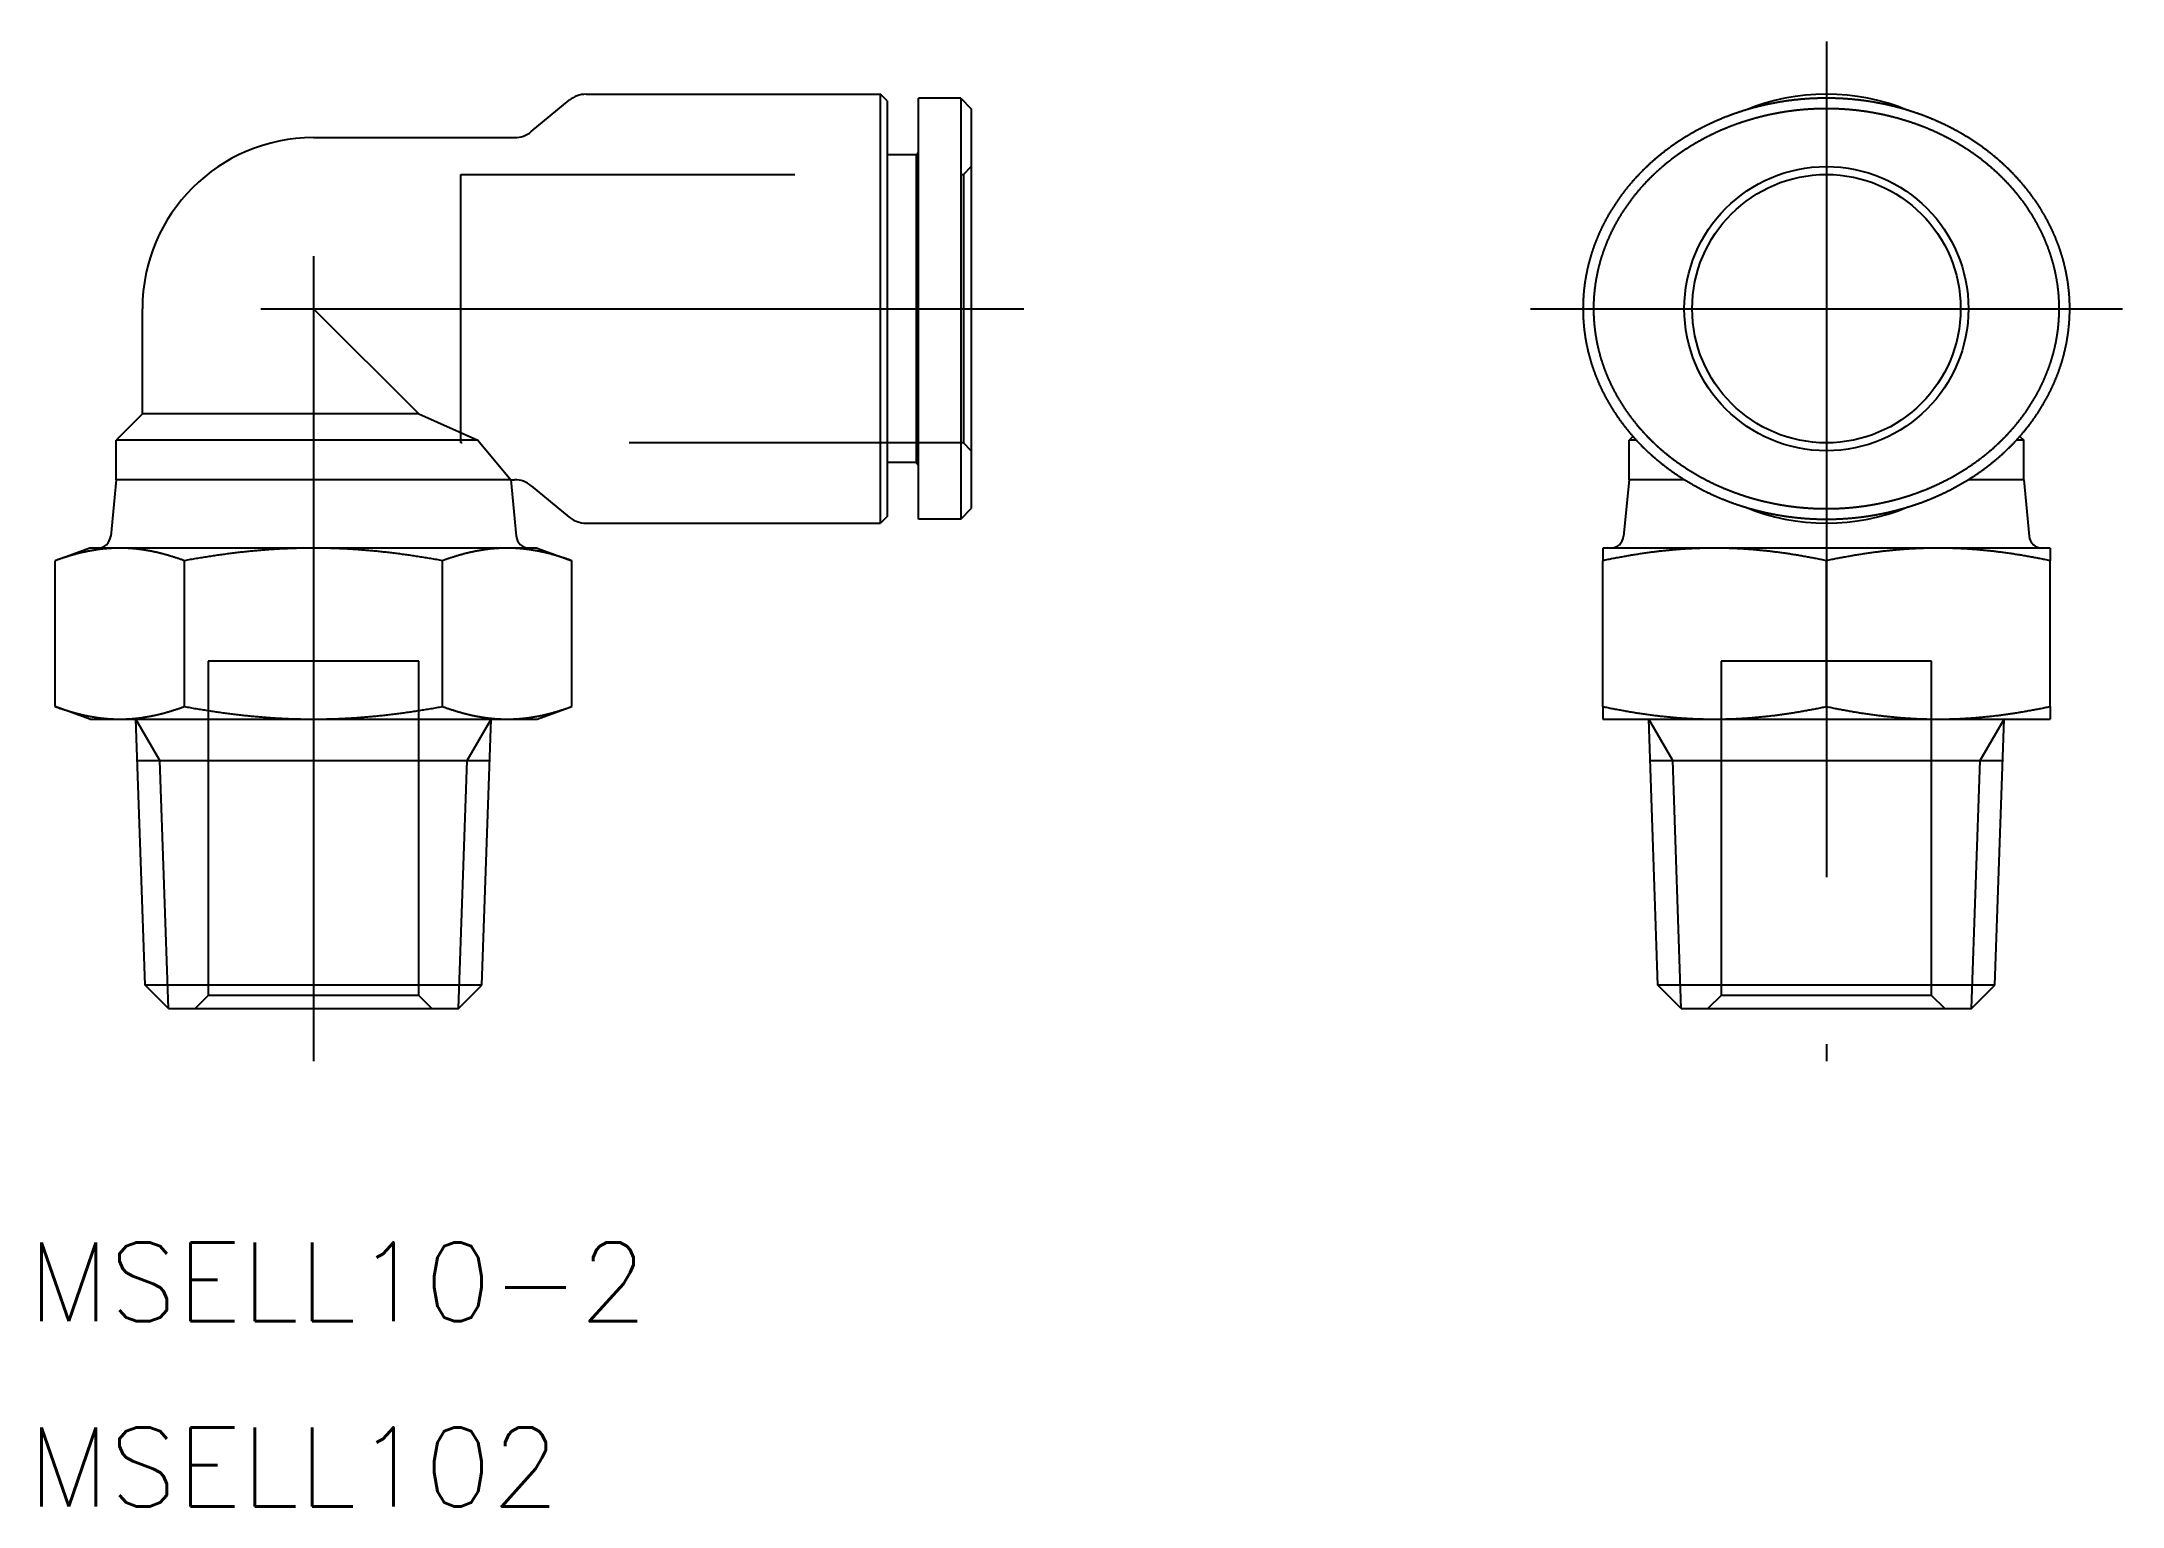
# Model space of a CAD drawing. Extents: x -10.3 to 68.7, y -18.9 to 36.8.
import ezdxf

# ---------------------------------------------------------------- set-up
doc = ezdxf.new("R2010")
doc.units = 0
doc.linetypes.add('CENTER', pattern=[50.8, 31.75, -6.35, 6.35, -6.35])
doc.linetypes.add('DASHED', pattern=[19.05, 12.7, -6.35])
doc.layers.get('0').update_dxf_attribs({"linetype": 'CONTINUOUS'})
doc.layers.add('CENTER', color=1, linetype='CENTER')
doc.styles.get("Standard").update_dxf_attribs({"font": 'txt.shx', "height": 3, "bigfont": 'bigfont.shx'})

msp = doc.modelspace()

# ---------------------------------------------------------------- texts
at = {"color": 7, "linetype": 'CONTINUOUS'}
for s, p in [('MSELL10-2', (-10.84618, -11.88721)), ('MSELL102', (-10.84618, -18.92056))]:
    msp.add_text(s, height=3, dxfattribs=at).set_placement(p)

# ---------------------------------------------------------------- linework, layer by layer
at = {"color": 7, "linetype": 'CONTINUOUS'}
for p, q in [((8.27712, 33.32863), (9.72288, 34.52137)), ((10.35926, 34.75), (21.55, 34.75)), ((21.55, 18.45), (21.55, 34.75)), ((21.8, 34.5), (21.55, 34.75)), ((21.8, 34.5), (21.8, 18.7)), ((23, 18.6), (23, 34.6)), ((24.6, 34.6), (23, 34.6)), ((24.6, 34.6), (24.6, 18.6)), ((24.6, 34.6), (25, 34.2)), ((25, 34.2), (25, 19)), ((0, 33.1), (7.64074, 33.1)), ((22.9, 32.45), (21.8, 32.45)), ((22.9, 32.45), (23, 32.55)), ((22.9, 32.45), (22.9, 20.75)), ((-6.5, 22.6), (-6.5, 26.6)), ((4, 22.6), (0, 26.6)), ((-6.5, 22.6), (-7.5, 21.6)), ((4, 22.6), (-6.5, 22.6)), ((4, 22.6), (6.245, 21.6)), ((-7.5, 20.1), (-7.5, 21.6)), ((6.245, 21.6), (-7.5, 21.6)), ((6.245, 21.6), (7.5, 20.1)), ((50.14649, 21.74666), (49.99983, 21.6)), ((49.99983, 20.1), (49.99983, 21.6)), ((50.27905, 21.6), (49.99983, 21.6)), ((64.99983, 21.6), (64.72061, 21.6)), ((64.85317, 21.74666), (64.99983, 21.6)), ((64.99983, 20.1), (64.99983, 21.6)), ((22.9, 20.75), (21.8, 20.75)), ((22.9, 20.75), (23, 20.65)), ((-7.5, 20.1), (-7.70652, 17.95214)), ((7.5, 20.1), (-7.5, 20.1)), ((7.5, 20.1), (7.70652, 17.95214)), ((7.5, 20.1), (7.64074, 20.1)), ((8.27712, 19.87137), (9.72288, 18.67863)), ((49.99983, 20.1), (49.79331, 17.95214)), ((52.10744, 20.1), (49.99983, 20.1)), ((64.99983, 20.1), (62.89222, 20.1)), ((64.99983, 20.1), (65.20636, 17.95214)), ((24.6, 18.6), (25, 19)), ((10.35926, 18.45), (21.55, 18.45)), ((21.8, 18.7), (21.55, 18.45)), ((24.6, 18.6), (23, 18.6)), ((-8.5, 17.5), (-9.81495, 17.0214)), ((8.5, 17.5), (-8.5, 17.5)), ((8.5, 17.5), (9.81495, 17.0214)), ((65.99983, 17.5), (48.99983, 17.5)), ((48.99983, 17.5), (48.99983, 17.0214)), ((65.99983, 17.5), (65.99983, 17.0214)), ((-9.81495, 11.4786), (-9.81495, 17.0214)), ((-4.90748, 11.4786), (-4.90748, 17.0214)), ((4.90748, 11.4786), (4.90748, 17.0214)), ((9.81495, 11.4786), (9.81495, 17.0214)), ((48.99983, 11.4786), (48.99983, 17.0214)), ((57.49983, 11.4786), (57.49983, 17.0214)), ((65.99983, 11.4786), (65.99983, 17.0214)), ((-8.5, 11), (-9.81495, 11.4786)), ((8.5, 11), (9.81495, 11.4786)), ((48.99983, 11.4786), (48.99983, 11)), ((65.99983, 11.4786), (65.99983, 11)), ((-8.5, 11), (8.5, 11)), ((-6.3996, 0.88697), (-6.75275, 11)), ((6.3996, 0.88697), (6.75275, 11)), ((48.99983, 11), (65.99983, 11)), ((51.10023, 0.88697), (50.74708, 11)), ((63.89943, 0.88697), (64.25259, 11)), ((-6.69765, 9.42191), (6.69765, 9.42191)), ((50.80219, 9.42191), (64.19748, 9.42191)), ((6.3996, 0.88697), (-6.3996, 0.88697)), ((-5.51263, 0), (-6.3996, 0.88697)), ((5.51263, 0), (6.3996, 0.88697)), ((63.89943, 0.88697), (51.10023, 0.88697)), ((51.98721, 0), (51.10023, 0.88697)), ((63.01246, 0), (63.89943, 0.88697)), ((-5.51263, 0), (5.51263, 0)), ((51.98721, 0), (63.01246, 0))]:
    msp.add_line(p, q, dxfattribs=at)
at = {"color": 3, "linetype": 'DASHED'}
for p, q in [((5.6, 31.7), (24.7, 31.7)), ((5.6, 21.5), (5.6, 31.7)), ((24.7, 31.7), (25, 32)), ((24.7, 31.7), (24.7, 21.5)), ((24.7, 21.5), (5.6, 21.5)), ((25, 21.2), (24.7, 21.5)), ((4, 13.2), (-4, 13.2)), ((-4, 13.2), (-4, 0.5)), ((4, 0.5), (4, 13.2)), ((61.49983, 13.2), (53.49983, 13.2)), ((53.49983, 13.2), (53.49983, 0.5)), ((61.49983, 0.5), (61.49983, 13.2)), ((-4, 0.5), (-4.5, 0)), ((4, 0.5), (-4, 0.5)), ((4.5, 0), (4, 0.5)), ((53.49983, 0.5), (52.99983, 0)), ((61.49983, 0.5), (53.49983, 0.5)), ((61.99983, 0), (61.49983, 0.5))]:
    msp.add_line(p, q, dxfattribs=at)
at = {"color": 3, "linetype": 'CONTINUOUS'}
for p, q in [((-5.84165, 9.42191), (-6.75275, 11)), ((5.84165, 9.42191), (6.75275, 11)), ((51.65819, 9.42191), (50.74708, 11)), ((63.34148, 9.42191), (64.25259, 11)), ((-5.51263, 0), (-5.84165, 9.42191)), ((5.51263, 0), (5.84165, 9.42191)), ((51.98721, 0), (51.65819, 9.42191)), ((63.01246, 0), (63.34148, 9.42191))]:
    msp.add_line(p, q, dxfattribs=at)
at = {"color": 7}
for points in [[(57.4998, 18.6, 0), (57.5151, 18.6, 0), (57.5304, 18.6, 0), (57.5457, 18.6001, 0), (57.561, 18.6002, 0), (57.5762, 18.6003, 0), (57.5915, 18.6004, 0), (57.6067, 18.6005, 0), (57.622, 18.6007, 0), (57.6372, 18.6008, 0), (57.6525, 18.601, 0), (57.6677, 18.6013, 0), (57.683, 18.6015, 0), (57.6982, 18.6018, 0), (57.7135, 18.6021, 0), (57.7287, 18.6024, 0), (57.7439, 18.6027, 0), (57.7592, 18.6031, 0), (57.7745, 18.6034, 0), (57.7897, 18.6038, 0), (57.805, 18.6042, 0), (57.8202, 18.6047, 0), (57.8355, 18.6052, 0), (57.8508, 18.6056, 0), (57.8661, 18.6061, 0), (57.8814, 18.6067, 0), (57.8967, 18.6072, 0), (57.912, 18.6078, 0), (57.9274, 18.6084, 0), (57.9427, 18.609, 0), (57.9581, 18.6097, 0), (57.9735, 18.6104, 0), (57.9889, 18.6111, 0), (58.0043, 18.6118, 0), (58.0197, 18.6125, 0), (58.0351, 18.6133, 0), (58.0506, 18.6141, 0), (58.066, 18.6149, 0), (58.0815, 18.6157, 0), (58.0971, 18.6166, 0), (58.1126, 18.6175, 0), (58.1281, 18.6184, 0), (58.1437, 18.6193, 0), (58.1593, 18.6203, 0), (58.1749, 18.6213, 0), (58.1906, 18.6223, 0), (58.2063, 18.6233, 0), (58.222, 18.6244, 0), (58.2377, 18.6255, 0), (58.2534, 18.6266, 0), (58.2692, 18.6277, 0), (58.285, 18.6289, 0), (58.3009, 18.63, 0), (58.3167, 18.6312, 0), (58.3326, 18.6325, 0), (58.3486, 18.6337, 0), (58.3646, 18.635, 0), (58.3806, 18.6363, 0), (58.3966, 18.6377, 0), (58.4127, 18.639, 0), (58.4288, 18.6404, 0), (58.4449, 18.6419, 0), (58.4611, 18.6433, 0), (58.4773, 18.6448, 0), (58.4936, 18.6463, 0), (58.5099, 18.6478, 0), (58.5263, 18.6494, 0), (58.5427, 18.6509, 0), (58.5591, 18.6526, 0), (58.5756, 18.6542, 0), (58.5921, 18.6559, 0), (58.6087, 18.6576, 0), (58.6253, 18.6593, 0), (58.642, 18.6611, 0), (58.6587, 18.6629, 0), (58.6754, 18.6647, 0), (58.6922, 18.6666, 0), (58.7091, 18.6685, 0), (58.726, 18.6704, 0), (58.743, 18.6724, 0), (58.76, 18.6744, 0), (58.7771, 18.6765, 0), (58.7942, 18.6785, 0), (58.8114, 18.6806, 0), (58.8286, 18.6828, 0), (58.8459, 18.685, 0), (58.8632, 18.6872, 0), (58.8806, 18.6894, 0), (58.8981, 18.6917, 0), (58.9156, 18.6941, 0), (58.9331, 18.6964, 0), (58.9508, 18.6989, 0), (58.9685, 18.7013, 0), (58.9862, 18.7038, 0), (59.004, 18.7063, 0), (59.0219, 18.7089, 0), (59.0398, 18.7115, 0), (59.0578, 18.7142, 0), (59.0759, 18.7169, 0), (59.094, 18.7196, 0), (59.1122, 18.7224, 0), (59.1305, 18.7252, 0), (59.1488, 18.7281, 0), (59.1672, 18.731, 0), (59.1857, 18.7339, 0), (59.2043, 18.7369, 0), (59.2229, 18.74, 0), (59.2415, 18.7431, 0), (59.2603, 18.7462, 0), (59.2791, 18.7494, 0), (59.298, 18.7526, 0), (59.317, 18.7559, 0), (59.336, 18.7592, 0), (59.3552, 18.7626, 0), (59.3744, 18.766, 0), (59.3936, 18.7695, 0), (59.413, 18.773, 0), (59.4324, 18.7765, 0), (59.4518, 18.7802, 0), (59.4714, 18.7838, 0), (59.491, 18.7876, 0), (59.5106, 18.7913, 0), (59.5303, 18.7952, 0), (59.5501, 18.7991, 0), (59.57, 18.803, 0), (59.5898, 18.807, 0), (59.6098, 18.811, 0), (59.6298, 18.8151, 0), (59.6499, 18.8192, 0), (59.67, 18.8234, 0), (59.6902, 18.8277, 0), (59.7104, 18.832, 0), (59.7307, 18.8363, 0), (59.751, 18.8408, 0), (59.7714, 18.8452, 0), (59.7919, 18.8497, 0), (59.8124, 18.8543, 0), (59.8329, 18.8589, 0), (59.8535, 18.8636, 0), (59.8742, 18.8684, 0), (59.8949, 18.8732, 0), (59.9156, 18.878, 0), (59.9364, 18.8829, 0), (59.9572, 18.8879, 0), (59.9781, 18.8929, 0), (59.999, 18.898, 0), (60.02, 18.9031, 0), (60.041, 18.9083, 0), (60.0621, 18.9135, 0), (60.0832, 18.9188, 0), (60.1044, 18.9242, 0), (60.1255, 18.9296, 0), (60.1468, 18.935, 0), (60.168, 18.9406, 0), (60.1894, 18.9461, 0), (60.2107, 18.9518, 0), (60.2321, 18.9575, 0), (60.2535, 18.9632, 0), (60.275, 18.9691, 0), (60.2965, 18.9749, 0), (60.318, 18.9809, 0), (60.3396, 18.9868, 0), (60.3612, 18.9929, 0), (60.3828, 18.999, 0), (60.4045, 19.0052, 0), (60.4262, 19.0114, 0), (60.4479, 19.0177, 0), (60.4697, 19.024, 0), (60.4915, 19.0305, 0), (60.5133, 19.0369, 0), (60.5352, 19.0434, 0), (60.557, 19.05, 0), (60.5789, 19.0567, 0), (60.6009, 19.0634, 0), (60.6228, 19.0702, 0), (60.6448, 19.077, 0), (60.6668, 19.0839, 0), (60.6889, 19.0909, 0), (60.7109, 19.0979, 0), (60.733, 19.105, 0), (60.7551, 19.1121, 0), (60.7773, 19.1193, 0), (60.7994, 19.1266, 0), (60.8216, 19.1339, 0), (60.8438, 19.1413, 0), (60.866, 19.1488, 0), (60.8882, 19.1563, 0), (60.9104, 19.1639, 0), (60.9327, 19.1715, 0), (60.955, 19.1792, 0), (60.9773, 19.187, 0), (60.9996, 19.1948, 0), (61.0219, 19.2027, 0), (61.0442, 19.2107, 0), (61.0666, 19.2187, 0), (61.089, 19.2268, 0), (61.1113, 19.235, 0), (61.1337, 19.2432, 0), (61.1561, 19.2515, 0), (61.1785, 19.2599, 0), (61.2009, 19.2683, 0), (61.2233, 19.2768, 0), (61.2458, 19.2854, 0), (61.2682, 19.294, 0), (61.2907, 19.3027, 0), (61.3131, 19.3114, 0), (61.3356, 19.3202, 0), (61.3581, 19.3291, 0), (61.3805, 19.3381, 0), (61.403, 19.3471, 0), (61.4255, 19.3562, 0), (61.4481, 19.3654, 0), (61.4706, 19.3746, 0), (61.4931, 19.3839, 0), (61.5156, 19.3933, 0), (61.5382, 19.4027, 0), (61.5607, 19.4122, 0), (61.5833, 19.4218, 0), (61.6058, 19.4314, 0), (61.6284, 19.4411, 0), (61.651, 19.4509, 0), (61.6735, 19.4607, 0), (61.6961, 19.4706, 0), (61.7187, 19.4806, 0), (61.7412, 19.4907, 0), (61.7638, 19.5008, 0), (61.7864, 19.5109, 0), (61.809, 19.5212, 0), (61.8316, 19.5315, 0), (61.8542, 19.5419, 0), (61.8767, 19.5524, 0), (61.8993, 19.5629, 0), (61.9219, 19.5735, 0), (61.9445, 19.5842, 0), (61.9671, 19.5949, 0), (61.9896, 19.6057, 0), (62.0122, 19.6166, 0), (62.0348, 19.6275, 0), (62.0573, 19.6385, 0), (62.0799, 19.6496, 0), (62.1025, 19.6608, 0), (62.125, 19.672, 0), (62.1476, 19.6833, 0), (62.1701, 19.6947, 0), (62.1926, 19.7061, 0), (62.2152, 19.7176, 0), (62.2377, 19.7292, 0), (62.2602, 19.7408, 0), (62.2827, 19.7525, 0), (62.3052, 19.7643, 0), (62.3277, 19.7762, 0), (62.3501, 19.7881, 0), (62.3726, 19.8001, 0), (62.395, 19.8122, 0), (62.4175, 19.8243, 0), (62.4399, 19.8365, 0), (62.4623, 19.8488, 0), (62.4847, 19.8611, 0), (62.5071, 19.8736, 0), (62.5295, 19.8861, 0), (62.5519, 19.8986, 0), (62.5742, 19.9113, 0), (62.5966, 19.924, 0), (62.6189, 19.9368, 0), (62.6412, 19.9496, 0), (62.6635, 19.9625, 0), (62.6857, 19.9755, 0), (62.708, 19.9886, 0), (62.7302, 20.0017, 0), (62.7524, 20.015, 0), (62.7746, 20.0282, 0), (62.7968, 20.0416, 0), (62.819, 20.055, 0), (62.8411, 20.0685, 0), (62.8633, 20.0821, 0), (62.8854, 20.0957, 0), (62.9074, 20.1095, 0), (62.9295, 20.1233, 0), (62.9515, 20.1371, 0), (62.9735, 20.151, 0), (62.9955, 20.1651, 0), (63.0175, 20.1791, 0), (63.0394, 20.1933, 0), (63.0613, 20.2075, 0), (63.0832, 20.2218, 0), (63.105, 20.2361, 0), (63.1268, 20.2506, 0), (63.1486, 20.2651, 0), (63.1704, 20.2796, 0), (63.1921, 20.2943, 0), (63.2138, 20.309, 0), (63.2355, 20.3238, 0), (63.2571, 20.3386, 0), (63.2787, 20.3535, 0), (63.3003, 20.3685, 0), (63.3218, 20.3835, 0), (63.3434, 20.3987, 0), (63.3648, 20.4138, 0), (63.3863, 20.4291, 0), (63.4077, 20.4444, 0), (63.429, 20.4598, 0), (63.4504, 20.4753, 0), (63.4716, 20.4908, 0), (63.4929, 20.5064, 0), (63.5141, 20.522, 0), (63.5353, 20.5378, 0), (63.5564, 20.5536, 0), (63.5775, 20.5694, 0), (63.5986, 20.5853, 0), (63.6196, 20.6013, 0), (63.6406, 20.6174, 0), (63.6615, 20.6335, 0), (63.6824, 20.6497, 0), (63.7033, 20.6659, 0), (63.7241, 20.6823, 0), (63.7448, 20.6986, 0), (63.7656, 20.7151, 0), (63.7862, 20.7316, 0), (63.8069, 20.7482, 0), (63.8275, 20.7648, 0), (63.848, 20.7815, 0), (63.8685, 20.7982, 0), (63.8889, 20.8151, 0), (63.9093, 20.832, 0), (63.9297, 20.8489, 0), (63.95, 20.8659, 0), (63.9702, 20.883, 0), (63.9904, 20.9001, 0), (64.0105, 20.9173, 0), (64.0306, 20.9346, 0), (64.0507, 20.9519, 0), (64.0707, 20.9693, 0), (64.0906, 20.9868, 0), (64.1105, 21.0043, 0), (64.1303, 21.0218, 0), (64.1501, 21.0395, 0), (64.1698, 21.0572, 0), (64.1895, 21.0749, 0), (64.2091, 21.0927, 0), (64.2286, 21.1106, 0), (64.2481, 21.1285, 0), (64.2675, 21.1465, 0), (64.2869, 21.1646, 0), (64.3062, 21.1827, 0), (64.3255, 21.2008, 0), (64.3447, 21.2191, 0), (64.3638, 21.2373, 0), (64.3829, 21.2557, 0), (64.4019, 21.274, 0), (64.4209, 21.2925, 0), (64.4398, 21.311, 0), (64.4586, 21.3295, 0), (64.4774, 21.3481, 0), (64.4961, 21.3668, 0), (64.5147, 21.3855, 0), (64.5333, 21.4043, 0), (64.5518, 21.4231, 0), (64.5703, 21.442, 0), (64.5887, 21.4609, 0), (64.607, 21.4799, 0), (64.6253, 21.4989, 0), (64.6434, 21.518, 0), (64.6616, 21.5371, 0), (64.6796, 21.5563, 0), (64.6976, 21.5755, 0), (64.7155, 21.5948, 0), (64.7334, 21.6141, 0), (64.7512, 21.6335, 0), (64.7689, 21.6529, 0), (64.7866, 21.6723, 0), (64.8042, 21.6918, 0), (64.8217, 21.7114, 0), (64.8391, 21.731, 0), (64.8565, 21.7506, 0), (64.8738, 21.7703, 0), (64.891, 21.7901, 0), (64.9082, 21.8098, 0), (64.9253, 21.8297, 0), (64.9423, 21.8495, 0), (64.9592, 21.8694, 0), (64.9761, 21.8894, 0), (64.9929, 21.9094, 0), (65.0096, 21.9294, 0), (65.0263, 21.9495, 0), (65.0429, 21.9696, 0), (65.0594, 21.9898, 0), (65.0758, 22.01, 0), (65.0921, 22.0302, 0), (65.1084, 22.0505, 0), (65.1246, 22.0708, 0), (65.1407, 22.0912, 0), (65.1568, 22.1116, 0), (65.1727, 22.132, 0), (65.1886, 22.1525, 0), (65.2044, 22.173, 0), (65.2201, 22.1935, 0), (65.2358, 22.2141, 0), (65.2514, 22.2347, 0), (65.2669, 22.2553, 0), (65.2823, 22.276, 0), (65.2976, 22.2967, 0), (65.3128, 22.3174, 0), (65.328, 22.3382, 0), (65.3431, 22.359, 0), (65.3581, 22.3798, 0), (65.373, 22.4007, 0), (65.3879, 22.4216, 0), (65.4026, 22.4425, 0), (65.4173, 22.4635, 0), (65.4319, 22.4844, 0), (65.4464, 22.5054, 0), (65.4609, 22.5265, 0), (65.4752, 22.5475, 0), (65.4895, 22.5686, 0), (65.5037, 22.5898, 0), (65.5178, 22.6109, 0), (65.5319, 22.6321, 0), (65.5458, 22.6533, 0), (65.5597, 22.6745, 0), (65.5735, 22.6958, 0), (65.5872, 22.7171, 0), (65.6008, 22.7384, 0), (65.6144, 22.7597, 0), (65.6278, 22.7811, 0), (65.6412, 22.8025, 0), (65.6545, 22.8239, 0), (65.6677, 22.8453, 0), (65.6809, 22.8668, 0), (65.6939, 22.8883, 0), (65.7069, 22.9098, 0), (65.7198, 22.9313, 0), (65.7326, 22.9529, 0), (65.7454, 22.9745, 0), (65.758, 22.9961, 0), (65.7706, 23.0177, 0), (65.7831, 23.0393, 0), (65.7955, 23.061, 0), (65.8078, 23.0827, 0), (65.8201, 23.1044, 0), (65.8323, 23.1262, 0), (65.8443, 23.148, 0), (65.8563, 23.1697, 0), (65.8683, 23.1915, 0), (65.8801, 23.2134, 0), (65.8919, 23.2352, 0), (65.9035, 23.2571, 0), (65.9151, 23.279, 0), (65.9267, 23.3009, 0), (65.9381, 23.3228, 0), (65.9494, 23.3448, 0), (65.9607, 23.3667, 0), (65.9719, 23.3887, 0), (65.983, 23.4107, 0), (65.994, 23.4328, 0), (66.005, 23.4548, 0), (66.0158, 23.4769, 0), (66.0266, 23.499, 0), (66.0373, 23.5211, 0), (66.0479, 23.5432, 0), (66.0585, 23.5653, 0), (66.0689, 23.5875, 0), (66.0793, 23.6096, 0), (66.0896, 23.6318, 0), (66.0998, 23.654, 0), (66.1099, 23.6762, 0), (66.12, 23.6985, 0), (66.13, 23.7207, 0), (66.1399, 23.743, 0), (66.1497, 23.7653, 0), (66.1594, 23.7876, 0), (66.169, 23.8099, 0), (66.1786, 23.8323, 0), (66.1881, 23.8546, 0), (66.1975, 23.877, 0), (66.2068, 23.8994, 0), (66.2161, 23.9218, 0), (66.2252, 23.9442, 0), (66.2343, 23.9666, 0), (66.2433, 23.989, 0), (66.2523, 24.0115, 0), (66.2611, 24.034, 0), (66.2699, 24.0565, 0), (66.2785, 24.079, 0), (66.2871, 24.1015, 0), (66.2957, 24.124, 0), (66.3041, 24.1465, 0), (66.3125, 24.1691, 0), (66.3207, 24.1917, 0), (66.3289, 24.2143, 0), (66.3371, 24.2368, 0), (66.3451, 24.2595, 0), (66.3531, 24.2821, 0), (66.3609, 24.3047, 0), (66.3687, 24.3273, 0), (66.3765, 24.35, 0), (66.3841, 24.3727, 0), (66.3917, 24.3954, 0), (66.3991, 24.418, 0), (66.4065, 24.4408, 0), (66.4139, 24.4635, 0), (66.4211, 24.4862, 0), (66.4283, 24.5089, 0), (66.4353, 24.5317, 0), (66.4423, 24.5544, 0), (66.4493, 24.5772, 0), (66.4561, 24.6, 0), (66.4629, 24.6228, 0), (66.4695, 24.6456, 0), (66.4761, 24.6684, 0), (66.4827, 24.6912, 0), (66.4891, 24.714, 0), (66.4955, 24.7369, 0), (66.5018, 24.7597, 0), (66.508, 24.7826, 0), (66.5141, 24.8054, 0), (66.5201, 24.8283, 0), (66.5261, 24.8512, 0), (66.532, 24.8741, 0), (66.5378, 24.897, 0), (66.5435, 24.9199, 0), (66.5492, 24.9428, 0), (66.5548, 24.9657, 0), (66.5603, 24.9886, 0), (66.5657, 25.0116, 0), (66.571, 25.0345, 0), (66.5763, 25.0575, 0), (66.5814, 25.0804, 0), (66.5865, 25.1034, 0), (66.5916, 25.1264, 0), (66.5965, 25.1493, 0), (66.6014, 25.1723, 0), (66.6061, 25.1953, 0), (66.6108, 25.2183, 0), (66.6155, 25.2413, 0), (66.62, 25.2643, 0), (66.6245, 25.2873, 0), (66.6289, 25.3104, 0), (66.6332, 25.3334, 0), (66.6374, 25.3564, 0), (66.6416, 25.3795, 0), (66.6456, 25.4025, 0), (66.6496, 25.4256, 0), (66.6535, 25.4486, 0), (66.6574, 25.4717, 0), (66.6611, 25.4948, 0), (66.6648, 25.5178, 0), (66.6684, 25.5409, 0), (66.672, 25.564, 0), (66.6754, 25.5871, 0), (66.6788, 25.6102, 0), (66.6821, 25.6333, 0), (66.6853, 25.6564, 0), (66.6884, 25.6795, 0), (66.6915, 25.7026, 0), (66.6944, 25.7257, 0), (66.6973, 25.7488, 0), (66.7002, 25.7719, 0), (66.7029, 25.7951, 0), (66.7056, 25.8182, 0), (66.7082, 25.8413, 0), (66.7107, 25.8645, 0), (66.7131, 25.8876, 0), (66.7154, 25.9107, 0), (66.7177, 25.9339, 0), (66.7199, 25.957, 0), (66.722, 25.9802, 0), (66.7241, 26.0033, 0), (66.726, 26.0265, 0), (66.7279, 26.0496, 0), (66.7297, 26.0728, 0), (66.7315, 26.096, 0), (66.7331, 26.1191, 0), (66.7347, 26.1423, 0), (66.7362, 26.1654, 0), (66.7376, 26.1886, 0), (66.7389, 26.2118, 0), (66.7402, 26.2349, 0), (66.7414, 26.2581, 0), (66.7425, 26.2813, 0), (66.7435, 26.3045, 0), (66.7445, 26.3276, 0), (66.7453, 26.3508, 0), (66.7461, 26.374, 0), (66.7469, 26.3972, 0), (66.7475, 26.4204, 0), (66.7481, 26.4436, 0), (66.7485, 26.4668, 0), (66.7489, 26.4899, 0), (66.7493, 26.5131, 0), (66.7495, 26.5363, 0), (66.7497, 26.5595, 0), (66.7498, 26.5827, 0), (66.7498, 26.6059, 0), (66.7498, 26.6291, 0), (66.7496, 26.6523, 0), (66.7494, 26.6754, 0), (66.7491, 26.6986, 0), (66.7487, 26.7218, 0), (66.7483, 26.745, 0), (66.7478, 26.7682, 0), (66.7472, 26.7913, 0), (66.7465, 26.8145, 0), (66.7457, 26.8377, 0), (66.7449, 26.8609, 0), (66.744, 26.884, 0), (66.743, 26.9072, 0), (66.7419, 26.9304, 0), (66.7408, 26.9535, 0), (66.7395, 26.9767, 0), (66.7382, 26.9998, 0), (66.7369, 27.023, 0), (66.7354, 27.0461, 0), (66.7339, 27.0692, 0), (66.7323, 27.0924, 0), (66.7306, 27.1155, 0), (66.7288, 27.1386, 0), (66.727, 27.1618, 0), (66.7251, 27.1849, 0), (66.7231, 27.208, 0), (66.721, 27.2311, 0), (66.7188, 27.2542, 0), (66.7166, 27.2773, 0), (66.7143, 27.3004, 0), (66.7119, 27.3234, 0), (66.7095, 27.3465, 0), (66.7069, 27.3696, 0), (66.7043, 27.3926, 0), (66.7016, 27.4157, 0), (66.6989, 27.4387, 0), (66.696, 27.4618, 0), (66.6931, 27.4848, 0), (66.6901, 27.5078, 0), (66.687, 27.5308, 0), (66.6839, 27.5538, 0), (66.6806, 27.5768, 0), (66.6773, 27.5998, 0), (66.6739, 27.6228, 0), (66.6705, 27.6457, 0), (66.6669, 27.6687, 0), (66.6633, 27.6916, 0), (66.6596, 27.7146, 0), (66.6558, 27.7375, 0), (66.652, 27.7604, 0), (66.6481, 27.7833, 0), (66.6441, 27.8062, 0), (66.64, 27.8291, 0), (66.6358, 27.852, 0), (66.6316, 27.8748, 0), (66.6273, 27.8976, 0), (66.6229, 27.9205, 0), (66.6185, 27.9433, 0), (66.6139, 27.9661, 0), (66.6093, 27.9889, 0), (66.6046, 28.0116, 0), (66.5999, 28.0344, 0), (66.5951, 28.0572, 0), (66.5901, 28.0799, 0), (66.5852, 28.1026, 0), (66.5801, 28.1253, 0), (66.575, 28.148, 0), (66.5698, 28.1706, 0), (66.5645, 28.1933, 0), (66.5591, 28.2159, 0), (66.5537, 28.2385, 0), (66.5482, 28.2611, 0), (66.5426, 28.2837, 0), (66.5369, 28.3063, 0), (66.5312, 28.3288, 0), (66.5254, 28.3514, 0), (66.5195, 28.3739, 0), (66.5136, 28.3964, 0), (66.5075, 28.4188, 0), (66.5014, 28.4413, 0), (66.4953, 28.4637, 0), (66.489, 28.4861, 0), (66.4827, 28.5085, 0), (66.4763, 28.5309, 0), (66.4698, 28.5533, 0), (66.4633, 28.5756, 0), (66.4567, 28.5979, 0), (66.45, 28.6202, 0), (66.4432, 28.6425, 0), (66.4364, 28.6647, 0), (66.4295, 28.6869, 0), (66.4225, 28.7092, 0), (66.4155, 28.7313, 0), (66.4084, 28.7535, 0), (66.4012, 28.7756, 0), (66.3939, 28.7977, 0), (66.3866, 28.8198, 0), (66.3792, 28.8419, 0), (66.3717, 28.8639, 0), (66.3642, 28.8859, 0), (66.3565, 28.9079, 0), (66.3488, 28.9299, 0), (66.3411, 28.9518, 0), (66.3333, 28.9738, 0), (66.3254, 28.9956, 0), (66.3174, 29.0175, 0), (66.3093, 29.0393, 0), (66.3012, 29.0612, 0), (66.293, 29.0829, 0), (66.2848, 29.1047, 0), (66.2765, 29.1264, 0), (66.2681, 29.1481, 0), (66.2596, 29.1698, 0), (66.2511, 29.1914, 0), (66.2425, 29.2131, 0), (66.2338, 29.2346, 0), (66.2251, 29.2562, 0), (66.2163, 29.2777, 0), (66.2074, 29.2992, 0), (66.1984, 29.3207, 0), (66.1894, 29.3421, 0), (66.1804, 29.3636, 0), (66.1712, 29.3849, 0), (66.162, 29.4063, 0), (66.1527, 29.4276, 0), (66.1434, 29.4489, 0), (66.134, 29.4702, 0), (66.1245, 29.4914, 0), (66.1149, 29.5126, 0), (66.1053, 29.5338, 0), (66.0957, 29.5549, 0), (66.0859, 29.576, 0), (66.0761, 29.5971, 0), (66.0663, 29.6181, 0), (66.0563, 29.6391, 0), (66.0463, 29.6601, 0), (66.0363, 29.681, 0), (66.0261, 29.7019, 0), (66.0159, 29.7228, 0), (66.0057, 29.7436, 0), (65.9954, 29.7644, 0), (65.985, 29.7852, 0), (65.9745, 29.8059, 0), (65.964, 29.8266, 0), (65.9535, 29.8473, 0), (65.9428, 29.8679, 0), (65.9321, 29.8885, 0), (65.9214, 29.9091, 0), (65.9106, 29.9296, 0), (65.8997, 29.9501, 0), (65.8887, 29.9705, 0), (65.8777, 29.991, 0), (65.8667, 30.0113, 0), (65.8555, 30.0317, 0), (65.8444, 30.052, 0), (65.8331, 30.0723, 0), (65.8218, 30.0925, 0), (65.8104, 30.1127, 0), (65.799, 30.1328, 0), (65.7875, 30.153, 0), (65.776, 30.173, 0), (65.7644, 30.1931, 0), (65.7527, 30.2131, 0), (65.741, 30.2331, 0), (65.7292, 30.253, 0), (65.7174, 30.2729, 0), (65.7055, 30.2927, 0), (65.6935, 30.3125, 0), (65.6815, 30.3323, 0), (65.6694, 30.352, 0), (65.6573, 30.3717, 0), (65.6451, 30.3913, 0), (65.6329, 30.4109, 0), (65.6206, 30.4305, 0), (65.6082, 30.45, 0), (65.5958, 30.4695, 0), (65.5833, 30.4889, 0), (65.5708, 30.5083, 0), (65.5583, 30.5277, 0), (65.5456, 30.547, 0), (65.5329, 30.5663, 0), (65.5202, 30.5855, 0), (65.5074, 30.6047, 0), (65.4946, 30.6239, 0), (65.4817, 30.643, 0), (65.4687, 30.6621, 0), (65.4557, 30.6811, 0), (65.4426, 30.7001, 0), (65.4295, 30.719, 0), (65.4164, 30.7379, 0), (65.4031, 30.7568, 0), (65.3899, 30.7756, 0), (65.3765, 30.7944, 0), (65.3632, 30.8131, 0), (65.3497, 30.8318, 0), (65.3362, 30.8505, 0), (65.3227, 30.8691, 0), (65.3091, 30.8877, 0), (65.2955, 30.9062, 0), (65.2818, 30.9247, 0), (65.268, 30.9431, 0), (65.2542, 30.9615, 0), (65.2404, 30.9799, 0), (65.2265, 30.9982, 0), (65.2125, 31.0165, 0), (65.1985, 31.0347, 0), (65.1845, 31.0529, 0), (65.1704, 31.0711, 0), (65.1562, 31.0892, 0), (65.142, 31.1072, 0), (65.1278, 31.1253, 0), (65.1135, 31.1432, 0), (65.0991, 31.1612, 0), (65.0847, 31.1791, 0), (65.0703, 31.1969, 0), (65.0558, 31.2147, 0), (65.0412, 31.2325, 0), (65.0266, 31.2502, 0), (65.012, 31.2679, 0), (64.9973, 31.2855, 0), (64.9825, 31.3031, 0), (64.9677, 31.3207, 0), (64.9529, 31.3382, 0), (64.938, 31.3556, 0), (64.9231, 31.3731, 0), (64.9081, 31.3904, 0), (64.8931, 31.4078, 0), (64.878, 31.4251, 0), (64.8629, 31.4423, 0), (64.8477, 31.4595, 0), (64.8325, 31.4767, 0), (64.8172, 31.4938, 0), (64.8019, 31.5109, 0), (64.7866, 31.5279, 0), (64.7712, 31.5449, 0), (64.7557, 31.5618, 0), (64.7402, 31.5787, 0), (64.7247, 31.5956, 0), (64.7091, 31.6124, 0), (64.6935, 31.6292, 0), (64.6778, 31.6459, 0), (64.6621, 31.6626, 0), (64.6463, 31.6792, 0), (64.6305, 31.6958, 0), (64.6146, 31.7124, 0), (64.5987, 31.7289, 0), (64.5828, 31.7453, 0), (64.5668, 31.7617, 0), (64.5508, 31.7781, 0), (64.5347, 31.7945, 0), (64.5186, 31.8107, 0), (64.5024, 31.827, 0), (64.4862, 31.8432, 0), (64.47, 31.8593, 0), (64.4537, 31.8754, 0), (64.4373, 31.8915, 0), (64.4209, 31.9075, 0), (64.4045, 31.9235, 0), (64.3881, 31.9394, 0), (64.3716, 31.9553, 0), (64.355, 31.9712, 0), (64.3384, 31.9869, 0), (64.3218, 32.0027, 0), (64.3051, 32.0184, 0), (64.2884, 32.0341, 0), (64.2716, 32.0497, 0), (64.2548, 32.0653, 0), (64.238, 32.0808, 0), (64.2211, 32.0963, 0), (64.2042, 32.1117, 0), (64.1872, 32.1271, 0), (64.1702, 32.1424, 0), (64.1532, 32.1577, 0), (64.1361, 32.173, 0), (64.119, 32.1882, 0), (64.1018, 32.2034, 0), (64.0846, 32.2185, 0), (64.0674, 32.2336, 0), (64.0501, 32.2486, 0), (64.0328, 32.2636, 0), (64.0154, 32.2785, 0), (63.998, 32.2934, 0), (63.9806, 32.3083, 0), (63.9631, 32.3231, 0), (63.9456, 32.3378, 0), (63.928, 32.3525, 0), (63.9105, 32.3672, 0), (63.8928, 32.3818, 0), (63.8752, 32.3964, 0), (63.8575, 32.4109, 0), (63.8397, 32.4254, 0), (63.8219, 32.4398, 0), (63.8041, 32.4542, 0), (63.7863, 32.4685, 0), (63.7684, 32.4828, 0), (63.7505, 32.4971, 0), (63.7325, 32.5113, 0), (63.7145, 32.5255, 0), (63.6965, 32.5396, 0), (63.6784, 32.5536, 0), (63.6603, 32.5676, 0), (63.6422, 32.5816, 0), (63.624, 32.5955, 0), (63.6058, 32.6094, 0), (63.5875, 32.6232, 0), (63.5692, 32.637, 0), (63.5509, 32.6508, 0), (63.5326, 32.6644, 0), (63.5142, 32.6781, 0), (63.4958, 32.6917, 0), (63.4773, 32.7052, 0), (63.4588, 32.7187, 0), (63.4403, 32.7322, 0), (63.4218, 32.7456, 0), (63.4032, 32.759, 0), (63.3846, 32.7723, 0), (63.3659, 32.7855, 0), (63.3472, 32.7988, 0), (63.3285, 32.8119, 0), (63.3097, 32.825, 0), (63.291, 32.8381, 0), (63.2721, 32.8512, 0), (63.2533, 32.8641, 0), (63.2344, 32.8771, 0), (63.2155, 32.89, 0), (63.1966, 32.9028, 0), (63.1776, 32.9156, 0), (63.1586, 32.9283, 0), (63.1396, 32.941, 0), (63.1205, 32.9537, 0), (63.1014, 32.9663, 0), (63.0823, 32.9788, 0), (63.0631, 32.9913, 0), (63.0439, 33.0038, 0), (63.0247, 33.0162, 0), (63.0055, 33.0286, 0), (62.9862, 33.0409, 0), (62.9669, 33.0532, 0), (62.9476, 33.0654, 0), (62.9282, 33.0775, 0), (62.9088, 33.0897, 0), (62.8894, 33.1017, 0), (62.8699, 33.1138, 0), (62.8504, 33.1257, 0), (62.8309, 33.1377, 0), (62.8114, 33.1496, 0), (62.7919, 33.1614, 0), (62.7723, 33.1732, 0), (62.7526, 33.1849, 0), (62.733, 33.1966, 0), (62.7133, 33.2082, 0), (62.6936, 33.2198, 0), (62.6739, 33.2314, 0), (62.6542, 33.2429, 0), (62.6344, 33.2543, 0), (62.6146, 33.2657, 0), (62.5948, 33.2771, 0), (62.5749, 33.2884, 0), (62.555, 33.2996, 0), (62.5351, 33.3108, 0), (62.5152, 33.322, 0), (62.4952, 33.3331, 0), (62.4753, 33.3442, 0), (62.4553, 33.3552, 0), (62.4352, 33.3661, 0), (62.4152, 33.377, 0), (62.3951, 33.3879, 0), (62.375, 33.3987, 0), (62.3549, 33.4095, 0), (62.3347, 33.4202, 0), (62.3145, 33.4309, 0), (62.2943, 33.4415, 0), (62.2741, 33.452, 0), (62.2539, 33.4626, 0), (62.2336, 33.473, 0), (62.2133, 33.4834, 0), (62.193, 33.4938, 0), (62.1727, 33.5041, 0), (62.1523, 33.5144, 0), (62.132, 33.5246, 0), (62.1116, 33.5348, 0), (62.0912, 33.5449, 0), (62.0707, 33.555, 0), (62.0503, 33.565, 0), (62.0298, 33.575, 0), (62.0093, 33.585, 0), (61.9888, 33.5948, 0), (61.9682, 33.6047, 0), (61.9476, 33.6145, 0), (61.9271, 33.6242, 0), (61.9065, 33.6339, 0), (61.8858, 33.6435, 0), (61.8652, 33.6531, 0), (61.8445, 33.6626, 0), (61.8238, 33.6721, 0), (61.8031, 33.6816, 0), (61.7824, 33.691, 0), (61.7616, 33.7003, 0), (61.7409, 33.7096, 0), (61.7201, 33.7189, 0), (61.6993, 33.7281, 0), (61.6784, 33.7372, 0), (61.6576, 33.7463, 0), (61.6367, 33.7554, 0), (61.6158, 33.7644, 0), (61.5949, 33.7733, 0), (61.574, 33.7822, 0), (61.5531, 33.7911, 0), (61.5321, 33.7999, 0), (61.5111, 33.8086, 0), (61.4901, 33.8174, 0), (61.4691, 33.826, 0), (61.4481, 33.8346, 0), (61.427, 33.8432, 0), (61.406, 33.8517, 0), (61.3849, 33.8602, 0), (61.3638, 33.8686, 0), (61.3426, 33.877, 0), (61.3215, 33.8853, 0), (61.3003, 33.8936, 0), (61.2792, 33.9018, 0), (61.258, 33.91, 0), (61.2368, 33.9181, 0), (61.2155, 33.9262, 0), (61.1943, 33.9342, 0), (61.173, 33.9422, 0), (61.1518, 33.9501, 0), (61.1305, 33.958, 0), (61.1091, 33.9659, 0), (61.0878, 33.9736, 0), (61.0665, 33.9814, 0), (61.0451, 33.9891, 0), (61.0237, 33.9967, 0), (61.0023, 34.0043, 0), (60.9809, 34.0119, 0), (60.9595, 34.0194, 0), (60.9381, 34.0268, 0), (60.9166, 34.0342, 0), (60.8951, 34.0416, 0), (60.8737, 34.0489, 0), (60.8522, 34.0561, 0), (60.8306, 34.0633, 0), (60.8091, 34.0705, 0), (60.7876, 34.0776, 0), (60.766, 34.0847, 0), (60.7444, 34.0917, 0), (60.7228, 34.0987, 0), (60.7012, 34.1056, 0), (60.6796, 34.1125, 0), (60.658, 34.1193, 0), (60.6363, 34.1261, 0), (60.6147, 34.1328, 0), (60.593, 34.1395, 0), (60.5713, 34.1461, 0), (60.5496, 34.1527, 0), (60.5279, 34.1592, 0), (60.5061, 34.1657, 0), (60.4844, 34.1721, 0), (60.4626, 34.1785, 0), (60.4409, 34.1849, 0), (60.4191, 34.1912, 0), (60.3973, 34.1974, 0), (60.3755, 34.2036, 0), (60.3536, 34.2098, 0), (60.3318, 34.2159, 0), (60.3099, 34.2219, 0), (60.2881, 34.2279, 0), (60.2662, 34.2339, 0), (60.2443, 34.2398, 0), (60.2224, 34.2456, 0), (60.2005, 34.2514, 0), (60.1786, 34.2572, 0), (60.1566, 34.2629, 0), (60.1347, 34.2686, 0), (60.1127, 34.2742, 0), (60.0907, 34.2798, 0), (60.0688, 34.2853, 0), (60.0468, 34.2908, 0), (60.0248, 34.2962, 0), (60.0027, 34.3016, 0), (59.9807, 34.3069, 0), (59.9587, 34.3122, 0), (59.9366, 34.3174, 0), (59.9145, 34.3226, 0), (59.8925, 34.3277, 0), (59.8704, 34.3328, 0), (59.8483, 34.3379, 0), (59.8262, 34.3429, 0), (59.8041, 34.3478, 0), (59.7819, 34.3527, 0), (59.7598, 34.3576, 0), (59.7376, 34.3624, 0), (59.7155, 34.3671, 0), (59.6933, 34.3718, 0), (59.6711, 34.3765, 0), (59.6489, 34.3811, 0), (59.6267, 34.3857, 0), (59.6045, 34.3902, 0), (59.5823, 34.3946, 0), (59.5601, 34.399, 0), (59.5379, 34.4034, 0), (59.5156, 34.4077, 0), (59.4934, 34.412, 0), (59.4711, 34.4162, 0), (59.4488, 34.4204, 0), (59.4265, 34.4245, 0), (59.4042, 34.4286, 0), (59.3819, 34.4326, 0), (59.3596, 34.4366, 0), (59.3373, 34.4406, 0), (59.315, 34.4445, 0), (59.2927, 34.4483, 0), (59.2703, 34.4521, 0), (59.248, 34.4558, 0), (59.2256, 34.4595, 0), (59.2033, 34.4632, 0), (59.1809, 34.4668, 0), (59.1585, 34.4703, 0), (59.1361, 34.4738, 0), (59.1137, 34.4773, 0), (59.0913, 34.4807, 0), (59.0689, 34.4841, 0), (59.0465, 34.4874, 0), (59.0241, 34.4906, 0), (59.0016, 34.4939, 0), (58.9792, 34.497, 0), (58.9568, 34.5001, 0), (58.9343, 34.5032, 0), (58.9119, 34.5062, 0), (58.8894, 34.5092, 0), (58.8669, 34.5121, 0), (58.8445, 34.515, 0), (58.822, 34.5179, 0), (58.7995, 34.5206, 0), (58.777, 34.5234, 0), (58.7545, 34.5261, 0), (58.732, 34.5287, 0), (58.7095, 34.5313, 0), (58.687, 34.5338, 0), (58.6644, 34.5363, 0), (58.6419, 34.5388, 0), (58.6194, 34.5412, 0), (58.5968, 34.5435, 0), (58.5743, 34.5458, 0), (58.5518, 34.5481, 0), (58.5292, 34.5503, 0), (58.5067, 34.5525, 0), (58.4841, 34.5546, 0), (58.4615, 34.5566, 0), (58.439, 34.5587, 0), (58.4164, 34.5606, 0), (58.3938, 34.5626, 0), (58.3712, 34.5644, 0), (58.3486, 34.5662, 0), (58.3261, 34.568, 0), (58.3035, 34.5698, 0), (58.2809, 34.5714, 0), (58.2583, 34.5731, 0), (58.2357, 34.5746, 0), (58.2131, 34.5762, 0), (58.1904, 34.5777, 0), (58.1678, 34.5791, 0), (58.1452, 34.5805, 0), (58.1226, 34.5818, 0), (58.1, 34.5831, 0), (58.0774, 34.5844, 0), (58.0547, 34.5856, 0), (58.0321, 34.5867, 0), (58.0095, 34.5878, 0), (57.9868, 34.5889, 0), (57.9642, 34.5899, 0), (57.9416, 34.5909, 0), (57.9189, 34.5918, 0), (57.8963, 34.5926, 0), (57.8736, 34.5935, 0), (57.851, 34.5942, 0), (57.8283, 34.595, 0), (57.8057, 34.5956, 0), (57.783, 34.5962, 0), (57.7604, 34.5968, 0), (57.7377, 34.5974, 0), (57.7151, 34.5978, 0), (57.6924, 34.5983, 0), (57.6698, 34.5986, 0), (57.6471, 34.599, 0), (57.6245, 34.5993, 0), (57.6018, 34.5995, 0), (57.5791, 34.5997, 0), (57.5565, 34.5999, 0), (57.5338, 34.5999, 0), (57.5112, 34.6, 0), (57.4885, 34.6, 0), (57.4658, 34.5999, 0), (57.4432, 34.5998, 0), (57.4205, 34.5997, 0), (57.3979, 34.5995, 0), (57.3752, 34.5993, 0), (57.3526, 34.599, 0), (57.3299, 34.5986, 0), (57.3072, 34.5983, 0), (57.2846, 34.5978, 0), (57.2619, 34.5974, 0), (57.2393, 34.5968, 0), (57.2166, 34.5962, 0), (57.194, 34.5956, 0), (57.1713, 34.595, 0), (57.1487, 34.5942, 0), (57.126, 34.5935, 0), (57.1034, 34.5926, 0), (57.0807, 34.5918, 0), (57.0581, 34.5909, 0), (57.0355, 34.5899, 0), (57.0128, 34.5889, 0), (56.9902, 34.5878, 0), (56.9676, 34.5867, 0), (56.9449, 34.5856, 0), (56.9223, 34.5844, 0), (56.8997, 34.5831, 0), (56.8771, 34.5818, 0), (56.8544, 34.5805, 0), (56.8318, 34.5791, 0), (56.8092, 34.5777, 0), (56.7866, 34.5762, 0), (56.764, 34.5746, 0), (56.7414, 34.5731, 0), (56.7188, 34.5714, 0), (56.6962, 34.5698, 0), (56.6736, 34.568, 0), (56.651, 34.5662, 0), (56.6284, 34.5644, 0), (56.6059, 34.5626, 0), (56.5833, 34.5606, 0), (56.5607, 34.5587, 0), (56.5381, 34.5566, 0), (56.5156, 34.5546, 0), (56.493, 34.5525, 0), (56.4705, 34.5503, 0), (56.4479, 34.5481, 0), (56.4254, 34.5458, 0), (56.4028, 34.5435, 0), (56.3803, 34.5412, 0), (56.3578, 34.5388, 0), (56.3352, 34.5363, 0), (56.3127, 34.5338, 0), (56.2902, 34.5313, 0), (56.2677, 34.5287, 0), (56.2452, 34.5261, 0), (56.2227, 34.5234, 0), (56.2002, 34.5206, 0), (56.1777, 34.5179, 0), (56.1552, 34.515, 0), (56.1327, 34.5121, 0), (56.1103, 34.5092, 0), (56.0878, 34.5062, 0), (56.0654, 34.5032, 0), (56.0429, 34.5001, 0), (56.0205, 34.497, 0), (55.998, 34.4939, 0), (55.9756, 34.4906, 0), (55.9532, 34.4874, 0), (55.9308, 34.4841, 0), (55.9083, 34.4807, 0), (55.8859, 34.4773, 0), (55.8636, 34.4738, 0), (55.8412, 34.4703, 0), (55.8188, 34.4668, 0), (55.7964, 34.4632, 0), (55.774, 34.4595, 0), (55.7517, 34.4558, 0), (55.7293, 34.4521, 0), (55.707, 34.4483, 0), (55.6847, 34.4445, 0), (55.6623, 34.4406, 0), (55.64, 34.4366, 0), (55.6177, 34.4326, 0), (55.5954, 34.4286, 0), (55.5731, 34.4245, 0), (55.5509, 34.4204, 0), (55.5286, 34.4162, 0), (55.5063, 34.412, 0), (55.4841, 34.4077, 0), (55.4618, 34.4034, 0), (55.4396, 34.399, 0), (55.4174, 34.3946, 0), (55.3951, 34.3902, 0), (55.3729, 34.3856, 0), (55.3507, 34.3811, 0), (55.3285, 34.3765, 0), (55.3064, 34.3718, 0), (55.2842, 34.3671, 0), (55.262, 34.3624, 0), (55.2399, 34.3576, 0), (55.2177, 34.3527, 0), (55.1956, 34.3478, 0), (55.1735, 34.3429, 0), (55.1514, 34.3379, 0), (55.1293, 34.3328, 0), (55.1072, 34.3277, 0), (55.0851, 34.3226, 0), (55.0631, 34.3174, 0), (55.041, 34.3122, 0), (55.019, 34.3069, 0), (54.9969, 34.3016, 0), (54.9749, 34.2962, 0), (54.9529, 34.2908, 0), (54.9309, 34.2853, 0), (54.9089, 34.2798, 0), (54.8869, 34.2742, 0), (54.865, 34.2686, 0), (54.843, 34.2629, 0), (54.8211, 34.2572, 0), (54.7992, 34.2514, 0), (54.7773, 34.2456, 0), (54.7553, 34.2398, 0), (54.7335, 34.2339, 0), (54.7116, 34.2279, 0), (54.6897, 34.2219, 0), (54.6679, 34.2159, 0), (54.646, 34.2098, 0), (54.6242, 34.2036, 0), (54.6024, 34.1974, 0), (54.5806, 34.1912, 0), (54.5588, 34.1849, 0), (54.537, 34.1785, 0), (54.5153, 34.1721, 0), (54.4935, 34.1657, 0), (54.4718, 34.1592, 0), (54.4501, 34.1527, 0), (54.4284, 34.1461, 0), (54.4067, 34.1395, 0), (54.385, 34.1328, 0), (54.3633, 34.1261, 0), (54.3417, 34.1193, 0), (54.3201, 34.1125, 0), (54.2984, 34.1056, 0), (54.2768, 34.0987, 0), (54.2552, 34.0917, 0), (54.2337, 34.0847, 0), (54.2121, 34.0776, 0), (54.1906, 34.0705, 0), (54.169, 34.0633, 0), (54.1475, 34.0561, 0), (54.126, 34.0489, 0), (54.1045, 34.0416, 0), (54.0831, 34.0342, 0), (54.0616, 34.0268, 0), (54.0402, 34.0194, 0), (54.0187, 34.0119, 0), (53.9973, 34.0043, 0), (53.9759, 33.9967, 0), (53.9546, 33.9891, 0), (53.9332, 33.9814, 0), (53.9119, 33.9736, 0), (53.8905, 33.9659, 0), (53.8692, 33.958, 0), (53.8479, 33.9501, 0), (53.8266, 33.9422, 0), (53.8054, 33.9342, 0), (53.7841, 33.9262, 0), (53.7629, 33.9181, 0), (53.7417, 33.91, 0), (53.7205, 33.9018, 0), (53.6993, 33.8936, 0), (53.6782, 33.8853, 0), (53.657, 33.877, 0), (53.6359, 33.8686, 0), (53.6148, 33.8602, 0), (53.5937, 33.8517, 0), (53.5726, 33.8432, 0), (53.5516, 33.8346, 0), (53.5305, 33.826, 0), (53.5095, 33.8173, 0), (53.4885, 33.8086, 0), (53.4675, 33.7999, 0), (53.4466, 33.7911, 0), (53.4256, 33.7822, 0), (53.4047, 33.7733, 0), (53.3838, 33.7643, 0), (53.3629, 33.7553, 0), (53.342, 33.7463, 0), (53.3212, 33.7372, 0), (53.3003, 33.728, 0), (53.2795, 33.7188, 0), (53.2587, 33.7096, 0), (53.238, 33.7003, 0), (53.2172, 33.6909, 0), (53.1965, 33.6815, 0), (53.1758, 33.6721, 0), (53.1551, 33.6626, 0), (53.1344, 33.6531, 0), (53.1138, 33.6435, 0), (53.0931, 33.6338, 0), (53.0725, 33.6242, 0), (53.0519, 33.6144, 0), (53.0314, 33.6046, 0), (53.0108, 33.5948, 0), (52.9903, 33.5849, 0), (52.9698, 33.575, 0), (52.9493, 33.565, 0), (52.9289, 33.555, 0), (52.9084, 33.5449, 0), (52.888, 33.5348, 0), (52.8676, 33.5246, 0), (52.8473, 33.5144, 0), (52.8269, 33.5041, 0), (52.8066, 33.4938, 0), (52.7863, 33.4834, 0), (52.766, 33.473, 0), (52.7457, 33.4625, 0), (52.7255, 33.452, 0), (52.7053, 33.4414, 0), (52.6851, 33.4308, 0), (52.6649, 33.4202, 0), (52.6448, 33.4095, 0), (52.6247, 33.3987, 0), (52.6046, 33.3879, 0), (52.5845, 33.377, 0), (52.5644, 33.3661, 0), (52.5444, 33.3552, 0), (52.5244, 33.3441, 0), (52.5044, 33.3331, 0), (52.4845, 33.322, 0), (52.4645, 33.3108, 0), (52.4446, 33.2996, 0), (52.4248, 33.2884, 0), (52.4049, 33.2771, 0), (52.3851, 33.2657, 0), (52.3653, 33.2543, 0), (52.3455, 33.2429, 0), (52.3257, 33.2314, 0), (52.306, 33.2198, 0), (52.2863, 33.2083, 0), (52.2667, 33.1966, 0), (52.247, 33.1849, 0), (52.2274, 33.1732, 0), (52.2078, 33.1614, 0), (52.1883, 33.1496, 0), (52.1687, 33.1377, 0), (52.1492, 33.1258, 0), (52.1297, 33.1138, 0), (52.1103, 33.1017, 0), (52.0909, 33.0897, 0), (52.0715, 33.0776, 0), (52.0521, 33.0654, 0), (52.0328, 33.0532, 0), (52.0135, 33.0409, 0), (51.9942, 33.0286, 0), (51.975, 33.0162, 0), (51.9557, 33.0038, 0), (51.9366, 32.9913, 0), (51.9174, 32.9788, 0), (51.8983, 32.9663, 0), (51.8792, 32.9537, 0), (51.8601, 32.941, 0), (51.8411, 32.9283, 0), (51.8221, 32.9156, 0), (51.8031, 32.9028, 0), (51.7842, 32.89, 0), (51.7652, 32.8771, 0), (51.7464, 32.8641, 0), (51.7275, 32.8511, 0), (51.7087, 32.8381, 0), (51.6899, 32.825, 0), (51.6712, 32.8119, 0), (51.6525, 32.7987, 0), (51.6338, 32.7855, 0), (51.6151, 32.7723, 0), (51.5965, 32.7589, 0), (51.5779, 32.7456, 0), (51.5594, 32.7322, 0), (51.5408, 32.7187, 0), (51.5224, 32.7052, 0), (51.5039, 32.6917, 0), (51.4855, 32.6781, 0), (51.4671, 32.6644, 0), (51.4487, 32.6507, 0), (51.4304, 32.637, 0), (51.4121, 32.6232, 0), (51.3939, 32.6094, 0), (51.3757, 32.5955, 0), (51.3575, 32.5816, 0), (51.3394, 32.5676, 0), (51.3213, 32.5536, 0), (51.3032, 32.5396, 0), (51.2852, 32.5254, 0), (51.2672, 32.5113, 0), (51.2492, 32.4971, 0), (51.2313, 32.4828, 0), (51.2134, 32.4685, 0), (51.1955, 32.4542, 0), (51.1777, 32.4398, 0), (51.1599, 32.4254, 0), (51.1422, 32.4109, 0), (51.1245, 32.3964, 0), (51.1068, 32.3818, 0), (51.0892, 32.3672, 0), (51.0716, 32.3525, 0), (51.0541, 32.3378, 0), (51.0366, 32.3231, 0), (51.0191, 32.3083, 0), (51.0016, 32.2934, 0), (50.9842, 32.2785, 0), (50.9669, 32.2636, 0), (50.9496, 32.2486, 0), (50.9323, 32.2336, 0), (50.915, 32.2185, 0), (50.8978, 32.2034, 0), (50.8807, 32.1882, 0), (50.8636, 32.173, 0), (50.8465, 32.1577, 0), (50.8294, 32.1424, 0), (50.8124, 32.1271, 0), (50.7955, 32.1117, 0), (50.7785, 32.0963, 0), (50.7617, 32.0808, 0), (50.7448, 32.0653, 0), (50.728, 32.0497, 0), (50.7113, 32.0341, 0), (50.6946, 32.0184, 0), (50.6779, 32.0027, 0), (50.6613, 31.987, 0), (50.6447, 31.9712, 0), (50.6281, 31.9553, 0), (50.6116, 31.9394, 0), (50.5951, 31.9235, 0), (50.5787, 31.9075, 0), (50.5623, 31.8915, 0), (50.546, 31.8754, 0), (50.5297, 31.8593, 0), (50.5135, 31.8432, 0), (50.4973, 31.827, 0), (50.4811, 31.8107, 0), (50.465, 31.7945, 0), (50.4489, 31.7781, 0), (50.4329, 31.7618, 0), (50.4169, 31.7453, 0), (50.4009, 31.7289, 0), (50.385, 31.7124, 0), (50.3692, 31.6958, 0), (50.3534, 31.6792, 0), (50.3376, 31.6626, 0), (50.3219, 31.6459, 0), (50.3062, 31.6292, 0), (50.2906, 31.6124, 0), (50.275, 31.5956, 0), (50.2594, 31.5787, 0), (50.2439, 31.5618, 0), (50.2285, 31.5449, 0), (50.2131, 31.5279, 0), (50.1977, 31.5109, 0), (50.1824, 31.4938, 0), (50.1672, 31.4767, 0), (50.152, 31.4595, 0), (50.1368, 31.4423, 0), (50.1217, 31.4251, 0), (50.1066, 31.4078, 0), (50.0916, 31.3904, 0), (50.0766, 31.3731, 0), (50.0616, 31.3556, 0), (50.0468, 31.3382, 0), (50.0319, 31.3207, 0), (50.0171, 31.3031, 0), (50.0024, 31.2855, 0), (49.9877, 31.2679, 0), (49.9731, 31.2502, 0), (49.9585, 31.2325, 0), (49.9439, 31.2147, 0), (49.9294, 31.1969, 0), (49.915, 31.1791, 0), (49.9006, 31.1612, 0), (49.8862, 31.1433, 0), (49.8719, 31.1253, 0), (49.8577, 31.1072, 0), (49.8435, 31.0892, 0), (49.8293, 31.0711, 0), (49.8152, 31.0529, 0), (49.8012, 31.0347, 0), (49.7872, 31.0165, 0), (49.7732, 30.9982, 0), (49.7593, 30.9799, 0), (49.7454, 30.9615, 0), (49.7316, 30.9431, 0), (49.7179, 30.9246, 0), (49.7042, 30.9061, 0), (49.6905, 30.8876, 0), (49.677, 30.869, 0), (49.6634, 30.8504, 0), (49.6499, 30.8318, 0), (49.6365, 30.813, 0), (49.6231, 30.7943, 0), (49.6098, 30.7755, 0), (49.5965, 30.7567, 0), (49.5833, 30.7378, 0), (49.5701, 30.7189, 0), (49.557, 30.7, 0), (49.5439, 30.681, 0), (49.5309, 30.6619, 0), (49.5179, 30.6428, 0), (49.505, 30.6237, 0), (49.4922, 30.6046, 0), (49.4794, 30.5854, 0), (49.4666, 30.5661, 0), (49.454, 30.5469, 0), (49.4413, 30.5275, 0), (49.4288, 30.5082, 0), (49.4162, 30.4888, 0), (49.4038, 30.4693, 0), (49.3914, 30.4499, 0), (49.379, 30.4303, 0), (49.3667, 30.4108, 0), (49.3545, 30.3912, 0), (49.3423, 30.3715, 0), (49.3302, 30.3519, 0), (49.3181, 30.3321, 0), (49.3061, 30.3124, 0), (49.2942, 30.2926, 0), (49.2823, 30.2728, 0), (49.2704, 30.2529, 0), (49.2586, 30.233, 0), (49.2469, 30.213, 0), (49.2353, 30.193, 0), (49.2237, 30.173, 0), (49.2121, 30.1529, 0), (49.2006, 30.1328, 0), (49.1892, 30.1127, 0), (49.1778, 30.0925, 0), (49.1665, 30.0723, 0), (49.1553, 30.052, 0), (49.1441, 30.0317, 0), (49.133, 30.0114, 0), (49.1219, 29.991, 0), (49.1109, 29.9706, 0), (49.1, 29.9501, 0), (49.0891, 29.9296, 0), (49.0783, 29.9091, 0), (49.0675, 29.8886, 0), (49.0568, 29.868, 0), (49.0462, 29.8473, 0), (49.0356, 29.8267, 0), (49.0251, 29.806, 0), (49.0147, 29.7852, 0), (49.0043, 29.7645, 0), (48.994, 29.7437, 0), (48.9837, 29.7228, 0), (48.9735, 29.7019, 0), (48.9634, 29.681, 0), (48.9533, 29.6601, 0), (48.9433, 29.6391, 0), (48.9334, 29.6181, 0), (48.9235, 29.5971, 0), (48.9137, 29.576, 0), (48.904, 29.5549, 0), (48.8943, 29.5338, 0), (48.8847, 29.5126, 0), (48.8752, 29.4914, 0), (48.8657, 29.4702, 0), (48.8563, 29.4489, 0), (48.847, 29.4276, 0), (48.8377, 29.4063, 0), (48.8285, 29.3849, 0), (48.8193, 29.3635, 0), (48.8103, 29.3421, 0), (48.8013, 29.3207, 0), (48.7923, 29.2992, 0), (48.7835, 29.2777, 0), (48.7747, 29.2562, 0), (48.7659, 29.2346, 0), (48.7572, 29.213, 0), (48.7486, 29.1914, 0), (48.7401, 29.1698, 0), (48.7317, 29.1481, 0), (48.7233, 29.1264, 0), (48.7149, 29.1047, 0), (48.7067, 29.0829, 0), (48.6985, 29.0611, 0), (48.6904, 29.0393, 0), (48.6823, 29.0175, 0), (48.6744, 28.9956, 0), (48.6665, 28.9737, 0), (48.6586, 28.9518, 0), (48.6508, 28.9299, 0), (48.6432, 28.9079, 0), (48.6355, 28.8859, 0), (48.628, 28.8639, 0), (48.6205, 28.8419, 0), (48.6131, 28.8198, 0), (48.6057, 28.7977, 0), (48.5985, 28.7756, 0), (48.5913, 28.7535, 0), (48.5842, 28.7313, 0), (48.5771, 28.7091, 0), (48.5701, 28.6869, 0), (48.5632, 28.6647, 0), (48.5564, 28.6425, 0), (48.5496, 28.6202, 0), (48.5429, 28.5979, 0), (48.5363, 28.5756, 0), (48.5298, 28.5533, 0), (48.5233, 28.5309, 0), (48.5169, 28.5085, 0), (48.5106, 28.4861, 0), (48.5044, 28.4637, 0), (48.4982, 28.4413, 0), (48.4921, 28.4188, 0), (48.4861, 28.3964, 0), (48.4801, 28.3739, 0), (48.4742, 28.3514, 0), (48.4684, 28.3288, 0), (48.4627, 28.3063, 0), (48.4571, 28.2837, 0), (48.4515, 28.2611, 0), (48.446, 28.2385, 0), (48.4405, 28.2159, 0), (48.4352, 28.1933, 0), (48.4299, 28.1707, 0), (48.4247, 28.148, 0), (48.4196, 28.1253, 0), (48.4145, 28.1026, 0), (48.4095, 28.0799, 0), (48.4046, 28.0572, 0), (48.3998, 28.0344, 0), (48.395, 28.0117, 0), (48.3904, 27.9889, 0), (48.3858, 27.9661, 0), (48.3812, 27.9433, 0), (48.3768, 27.9205, 0), (48.3724, 27.8977, 0), (48.3681, 27.8748, 0), (48.3639, 27.852, 0), (48.3597, 27.8291, 0), (48.3556, 27.8062, 0), (48.3516, 27.7833, 0), (48.3477, 27.7604, 0), (48.3439, 27.7375, 0), (48.3401, 27.7146, 0), (48.3364, 27.6917, 0), (48.3328, 27.6687, 0), (48.3293, 27.6458, 0), (48.3258, 27.6228, 0), (48.3224, 27.5998, 0), (48.3191, 27.5768, 0), (48.3159, 27.5538, 0), (48.3127, 27.5308, 0), (48.3096, 27.5078, 0), (48.3066, 27.4848, 0), (48.3037, 27.4617, 0), (48.3008, 27.4387, 0), (48.2981, 27.4157, 0), (48.2954, 27.3926, 0), (48.2927, 27.3695, 0), (48.2902, 27.3465, 0), (48.2877, 27.3234, 0), (48.2853, 27.3003, 0), (48.283, 27.2772, 0), (48.2808, 27.2541, 0), (48.2787, 27.231, 0), (48.2766, 27.2079, 0), (48.2746, 27.1848, 0), (48.2727, 27.1617, 0), (48.2708, 27.1386, 0), (48.2691, 27.1154, 0), (48.2674, 27.0923, 0), (48.2658, 27.0692, 0), (48.2642, 27.046, 0), (48.2628, 27.0229, 0), (48.2614, 26.9997, 0), (48.2601, 26.9766, 0), (48.2589, 26.9534, 0), (48.2577, 26.9303, 0), (48.2567, 26.9071, 0), (48.2557, 26.884, 0), (48.2547, 26.8608, 0), (48.2539, 26.8376, 0), (48.2532, 26.8145, 0), (48.2525, 26.7913, 0), (48.2519, 26.7681, 0), (48.2513, 26.745, 0), (48.2509, 26.7218, 0), (48.2505, 26.6986, 0), (48.2502, 26.6754, 0), (48.25, 26.6523, 0), (48.2499, 26.6291, 0), (48.2498, 26.6059, 0), (48.2499, 26.5827, 0), (48.2499, 26.5596, 0), (48.2501, 26.5364, 0), (48.2504, 26.5132, 0), (48.2507, 26.49, 0), (48.2511, 26.4668, 0), (48.2516, 26.4436, 0), (48.2522, 26.4205, 0), (48.2528, 26.3973, 0), (48.2535, 26.3741, 0), (48.2543, 26.3509, 0), (48.2552, 26.3277, 0), (48.2561, 26.3046, 0), (48.2572, 26.2814, 0), (48.2583, 26.2582, 0), (48.2595, 26.235, 0), (48.2607, 26.2118, 0), (48.2621, 26.1887, 0), (48.2635, 26.1655, 0), (48.265, 26.1423, 0), (48.2666, 26.1192, 0), (48.2682, 26.096, 0), (48.2699, 26.0728, 0), (48.2717, 26.0497, 0), (48.2736, 26.0265, 0), (48.2756, 26.0034, 0), (48.2776, 25.9802, 0), (48.2798, 25.9571, 0), (48.282, 25.9339, 0), (48.2842, 25.9108, 0), (48.2866, 25.8876, 0), (48.289, 25.8645, 0), (48.2915, 25.8413, 0), (48.2941, 25.8182, 0), (48.2968, 25.7951, 0), (48.2995, 25.772, 0), (48.3023, 25.7488, 0), (48.3052, 25.7257, 0), (48.3082, 25.7026, 0), (48.3113, 25.6795, 0), (48.3144, 25.6564, 0), (48.3176, 25.6333, 0), (48.3209, 25.6102, 0), (48.3243, 25.5871, 0), (48.3277, 25.564, 0), (48.3312, 25.5409, 0), (48.3348, 25.5179, 0), (48.3385, 25.4948, 0), (48.3423, 25.4717, 0), (48.3461, 25.4486, 0), (48.35, 25.4256, 0), (48.354, 25.4025, 0), (48.3581, 25.3795, 0), (48.3623, 25.3564, 0), (48.3665, 25.3334, 0), (48.3708, 25.3104, 0), (48.3752, 25.2873, 0), (48.3797, 25.2643, 0), (48.3842, 25.2413, 0), (48.3888, 25.2183, 0), (48.3935, 25.1953, 0), (48.3983, 25.1723, 0), (48.4032, 25.1493, 0), (48.4081, 25.1263, 0), (48.4131, 25.1034, 0), (48.4182, 25.0804, 0), (48.4234, 25.0574, 0), (48.4287, 25.0345, 0), (48.434, 25.0115, 0), (48.4394, 24.9886, 0), (48.4449, 24.9657, 0), (48.4505, 24.9428, 0), (48.4561, 24.9198, 0), (48.4619, 24.8969, 0), (48.4677, 24.874, 0), (48.4736, 24.8511, 0), (48.4795, 24.8283, 0), (48.4856, 24.8054, 0), (48.4917, 24.7825, 0), (48.4979, 24.7597, 0), (48.5042, 24.7368, 0), (48.5105, 24.714, 0), (48.517, 24.6912, 0), (48.5235, 24.6684, 0), (48.5301, 24.6456, 0), (48.5368, 24.6228, 0), (48.5436, 24.6, 0), (48.5504, 24.5772, 0), (48.5573, 24.5544, 0), (48.5643, 24.5317, 0), (48.5714, 24.5089, 0), (48.5786, 24.4862, 0), (48.5858, 24.4635, 0), (48.5931, 24.4408, 0), (48.6005, 24.4181, 0), (48.608, 24.3954, 0), (48.6156, 24.3727, 0), (48.6232, 24.35, 0), (48.6309, 24.3274, 0), (48.6387, 24.3047, 0), (48.6466, 24.2821, 0), (48.6546, 24.2595, 0), (48.6626, 24.2369, 0), (48.6707, 24.2143, 0), (48.6789, 24.1917, 0), (48.6872, 24.1691, 0), (48.6956, 24.1466, 0), (48.704, 24.124, 0), (48.7125, 24.1015, 0), (48.7211, 24.079, 0), (48.7298, 24.0565, 0), (48.7386, 24.034, 0), (48.7474, 24.0115, 0), (48.7563, 23.9891, 0), (48.7653, 23.9666, 0), (48.7744, 23.9442, 0), (48.7836, 23.9218, 0), (48.7928, 23.8994, 0), (48.8022, 23.877, 0), (48.8116, 23.8546, 0), (48.8211, 23.8322, 0), (48.8306, 23.8099, 0), (48.8403, 23.7876, 0), (48.85, 23.7653, 0), (48.8598, 23.743, 0), (48.8697, 23.7207, 0), (48.8797, 23.6985, 0), (48.8897, 23.6762, 0), (48.8999, 23.654, 0), (48.9101, 23.6318, 0), (48.9204, 23.6096, 0), (48.9307, 23.5874, 0), (48.9412, 23.5653, 0), (48.9517, 23.5432, 0), (48.9624, 23.521, 0), (48.9731, 23.4989, 0), (48.9838, 23.4769, 0), (48.9947, 23.4548, 0), (49.0056, 23.4328, 0), (49.0167, 23.4107, 0), (49.0278, 23.3887, 0), (49.039, 23.3667, 0), (49.0502, 23.3448, 0), (49.0616, 23.3228, 0), (49.073, 23.3009, 0), (49.0845, 23.279, 0), (49.0961, 23.2571, 0), (49.1078, 23.2353, 0), (49.1195, 23.2134, 0), (49.1314, 23.1916, 0), (49.1433, 23.1698, 0), (49.1553, 23.148, 0), (49.1674, 23.1263, 0), (49.1795, 23.1045, 0), (49.1918, 23.0828, 0), (49.2041, 23.0611, 0), (49.2165, 23.0394, 0), (49.229, 23.0178, 0), (49.2416, 22.9962, 0), (49.2542, 22.9746, 0), (49.267, 22.953, 0), (49.2798, 22.9314, 0), (49.2927, 22.9099, 0), (49.3057, 22.8883, 0), (49.3187, 22.8668, 0), (49.3319, 22.8454, 0), (49.3451, 22.8239, 0), (49.3584, 22.8025, 0), (49.3718, 22.7811, 0), (49.3853, 22.7597, 0), (49.3989, 22.7384, 0), (49.4125, 22.717, 0), (49.4263, 22.6957, 0), (49.4401, 22.6745, 0), (49.454, 22.6532, 0), (49.4679, 22.632, 0), (49.482, 22.6108, 0), (49.4961, 22.5896, 0), (49.5103, 22.5685, 0), (49.5246, 22.5474, 0), (49.539, 22.5263, 0), (49.5534, 22.5053, 0), (49.568, 22.4843, 0), (49.5826, 22.4633, 0), (49.5973, 22.4423, 0), (49.6121, 22.4214, 0), (49.6269, 22.4005, 0), (49.6418, 22.3796, 0), (49.6568, 22.3588, 0), (49.6719, 22.338, 0), (49.6871, 22.3172, 0), (49.7023, 22.2965, 0), (49.7177, 22.2758, 0), (49.7331, 22.2551, 0), (49.7486, 22.2345, 0), (49.7641, 22.2139, 0), (49.7797, 22.1933, 0), (49.7955, 22.1728, 0), (49.8112, 22.1523, 0), (49.8271, 22.1318, 0), (49.8431, 22.1114, 0), (49.8591, 22.091, 0), (49.8752, 22.0707, 0), (49.8914, 22.0504, 0), (49.9076, 22.0301, 0), (49.9239, 22.0099, 0), (49.9403, 21.9897, 0), (49.9568, 21.9695, 0), (49.9734, 21.9494, 0), (49.99, 21.9294, 0), (50.0067, 21.9093, 0), (50.0235, 21.8893, 0), (50.0404, 21.8694, 0), (50.0573, 21.8495, 0), (50.0743, 21.8296, 0), (50.0914, 21.8098, 0), (50.1085, 21.79, 0), (50.1258, 21.7702, 0), (50.1431, 21.7506, 0), (50.1604, 21.7309, 0), (50.1779, 21.7113, 0), (50.1954, 21.6918, 0), (50.213, 21.6722, 0), (50.2306, 21.6528, 0), (50.2484, 21.6334, 0), (50.2662, 21.614, 0), (50.284, 21.5947, 0), (50.302, 21.5754, 0), (50.32, 21.5562, 0), (50.338, 21.5371, 0), (50.3562, 21.5179, 0), (50.3744, 21.4989, 0), (50.3926, 21.4799, 0), (50.411, 21.4609, 0), (50.4294, 21.442, 0), (50.4478, 21.4231, 0), (50.4664, 21.4043, 0), (50.4849, 21.3856, 0), (50.5036, 21.3668, 0), (50.5223, 21.3482, 0), (50.5411, 21.3296, 0), (50.5599, 21.3111, 0), (50.5788, 21.2926, 0), (50.5978, 21.2741, 0), (50.6168, 21.2557, 0), (50.6359, 21.2374, 0), (50.655, 21.2191, 0), (50.6742, 21.2009, 0), (50.6935, 21.1828, 0), (50.7128, 21.1647, 0), (50.7322, 21.1466, 0), (50.7516, 21.1286, 0), (50.7711, 21.1107, 0), (50.7907, 21.0928, 0), (50.8103, 21.075, 0), (50.8299, 21.0573, 0), (50.8496, 21.0396, 0), (50.8694, 21.0219, 0), (50.8892, 21.0043, 0), (50.9091, 20.9868, 0), (50.929, 20.9694, 0), (50.949, 20.952, 0), (50.9691, 20.9346, 0), (50.9891, 20.9173, 0), (51.0093, 20.9001, 0), (51.0295, 20.883, 0), (51.0497, 20.8659, 0), (51.07, 20.8489, 0), (51.0903, 20.8319, 0), (51.1107, 20.815, 0), (51.1312, 20.7982, 0), (51.1516, 20.7814, 0), (51.1722, 20.7647, 0), (51.1928, 20.748, 0), (51.2134, 20.7315, 0), (51.2341, 20.7149, 0), (51.2548, 20.6985, 0), (51.2755, 20.6821, 0), (51.2963, 20.6658, 0), (51.3172, 20.6495, 0), (51.3381, 20.6334, 0), (51.359, 20.6172, 0), (51.38, 20.6012, 0), (51.401, 20.5852, 0), (51.4221, 20.5693, 0), (51.4432, 20.5534, 0), (51.4643, 20.5377, 0), (51.4855, 20.5219, 0), (51.5067, 20.5063, 0), (51.528, 20.4907, 0), (51.5493, 20.4752, 0), (51.5706, 20.4598, 0), (51.592, 20.4444, 0), (51.6134, 20.4291, 0), (51.6348, 20.4138, 0), (51.6563, 20.3986, 0), (51.6778, 20.3835, 0), (51.6993, 20.3685, 0), (51.7209, 20.3535, 0), (51.7425, 20.3386, 0), (51.7642, 20.3238, 0), (51.7858, 20.309, 0), (51.8075, 20.2943, 0), (51.8293, 20.2797, 0), (51.851, 20.2651, 0), (51.8728, 20.2506, 0), (51.8946, 20.2362, 0), (51.9165, 20.2219, 0), (51.9384, 20.2076, 0), (51.9603, 20.1934, 0), (51.9822, 20.1792, 0), (52.0042, 20.1652, 0), (52.0261, 20.1512, 0), (52.0481, 20.1372, 0), (52.0702, 20.1234, 0), (52.0922, 20.1096, 0), (52.1143, 20.0958, 0), (52.1364, 20.0822, 0), (52.1585, 20.0686, 0), (52.1807, 20.0551, 0), (52.2028, 20.0417, 0), (52.225, 20.0283, 0), (52.2472, 20.015, 0), (52.2695, 20.0018, 0), (52.2917, 19.9886, 0), (52.314, 19.9755, 0), (52.3363, 19.9625, 0), (52.3586, 19.9496, 0), (52.3809, 19.9367, 0), (52.4032, 19.9239, 0), (52.4255, 19.9112, 0), (52.4479, 19.8985, 0), (52.4703, 19.8859, 0), (52.4927, 19.8734, 0), (52.5151, 19.861, 0), (52.5375, 19.8486, 0), (52.5599, 19.8363, 0), (52.5824, 19.8241, 0), (52.6048, 19.812, 0), (52.6273, 19.7999, 0), (52.6497, 19.7879, 0), (52.6722, 19.776, 0), (52.6947, 19.7641, 0), (52.7172, 19.7523, 0), (52.7397, 19.7406, 0), (52.7622, 19.729, 0), (52.7847, 19.7174, 0), (52.8072, 19.7059, 0), (52.8298, 19.6945, 0), (52.8523, 19.6831, 0), (52.8748, 19.6718, 0), (52.8974, 19.6606, 0), (52.9199, 19.6494, 0), (52.9425, 19.6384, 0), (52.9651, 19.6274, 0), (52.9876, 19.6164, 0), (53.0102, 19.6056, 0), (53.0327, 19.5948, 0), (53.0553, 19.584, 0), (53.0779, 19.5734, 0), (53.1005, 19.5628, 0), (53.123, 19.5523, 0), (53.1456, 19.5418, 0), (53.1682, 19.5314, 0), (53.1907, 19.5211, 0), (53.2133, 19.5109, 0), (53.2359, 19.5007, 0), (53.2585, 19.4906, 0), (53.281, 19.4806, 0), (53.3036, 19.4706, 0), (53.3262, 19.4607, 0), (53.3487, 19.4509, 0), (53.3713, 19.4411, 0), (53.3938, 19.4314, 0), (53.4164, 19.4218, 0), (53.4389, 19.4122, 0), (53.4615, 19.4027, 0), (53.484, 19.3933, 0), (53.5065, 19.3839, 0), (53.5291, 19.3746, 0), (53.5516, 19.3654, 0), (53.5741, 19.3563, 0), (53.5966, 19.3472, 0), (53.6191, 19.3381, 0), (53.6416, 19.3292, 0), (53.664, 19.3203, 0), (53.6865, 19.3115, 0), (53.709, 19.3027, 0), (53.7314, 19.294, 0), (53.7539, 19.2854, 0), (53.7763, 19.2768, 0), (53.7987, 19.2683, 0), (53.8211, 19.2599, 0), (53.8435, 19.2515, 0), (53.8659, 19.2432, 0), (53.8883, 19.235, 0), (53.9106, 19.2268, 0), (53.933, 19.2187, 0), (53.9553, 19.2106, 0), (53.9776, 19.2027, 0), (53.9999, 19.1948, 0), (54.0222, 19.1869, 0), (54.0445, 19.1791, 0), (54.0668, 19.1714, 0), (54.089, 19.1637, 0), (54.1112, 19.1562, 0), (54.1335, 19.1486, 0), (54.1557, 19.1412, 0), (54.1778, 19.1338, 0), (54.2, 19.1264, 0), (54.2221, 19.1191, 0), (54.2442, 19.1119, 0), (54.2663, 19.1048, 0), (54.2884, 19.0977, 0), (54.3105, 19.0907, 0), (54.3325, 19.0837, 0), (54.3545, 19.0768, 0), (54.3765, 19.07, 0), (54.3985, 19.0632, 0), (54.4204, 19.0565, 0), (54.4423, 19.0498, 0), (54.4642, 19.0432, 0), (54.486, 19.0367, 0), (54.5078, 19.0302, 0), (54.5296, 19.0238, 0), (54.5514, 19.0175, 0), (54.5731, 19.0112, 0), (54.5948, 19.005, 0), (54.6165, 18.9988, 0), (54.6382, 18.9927, 0), (54.6598, 18.9866, 0), (54.6813, 18.9807, 0), (54.7029, 18.9747, 0), (54.7244, 18.9688, 0), (54.7458, 18.963, 0), (54.7673, 18.9573, 0), (54.7887, 18.9516, 0), (54.81, 18.9459, 0), (54.8313, 18.9404, 0), (54.8526, 18.9348, 0), (54.8738, 18.9294, 0), (54.895, 18.924, 0), (54.9162, 18.9186, 0), (54.9373, 18.9133, 0), (54.9584, 18.9081, 0), (54.9794, 18.9029, 0), (55.0004, 18.8978, 0), (55.0213, 18.8927, 0), (55.0422, 18.8877, 0), (55.0631, 18.8828, 0), (55.0839, 18.8779, 0), (55.1046, 18.873, 0), (55.1253, 18.8682, 0), (55.146, 18.8635, 0), (55.1666, 18.8588, 0), (55.1871, 18.8542, 0), (55.2076, 18.8496, 0), (55.2281, 18.8451, 0), (55.2485, 18.8406, 0), (55.2688, 18.8362, 0), (55.2891, 18.8319, 0), (55.3094, 18.8276, 0), (55.3296, 18.8234, 0), (55.3497, 18.8192, 0), (55.3698, 18.815, 0), (55.3898, 18.8109, 0), (55.4098, 18.8069, 0), (55.4297, 18.8029, 0), (55.4495, 18.799, 0), (55.4693, 18.7951, 0), (55.489, 18.7913, 0), (55.5087, 18.7875, 0), (55.5283, 18.7838, 0), (55.5478, 18.7802, 0), (55.5672, 18.7765, 0), (55.5866, 18.773, 0), (55.6059, 18.7695, 0), (55.6251, 18.766, 0), (55.6443, 18.7626, 0), (55.6634, 18.7592, 0), (55.6824, 18.7559, 0), (55.7013, 18.7526, 0), (55.7202, 18.7494, 0), (55.739, 18.7462, 0), (55.7577, 18.7431, 0), (55.7764, 18.74, 0), (55.795, 18.7369, 0), (55.8135, 18.7339, 0), (55.8319, 18.731, 0), (55.8503, 18.7281, 0), (55.8687, 18.7252, 0), (55.8869, 18.7224, 0), (55.9051, 18.7196, 0), (55.9233, 18.7169, 0), (55.9413, 18.7142, 0), (55.9593, 18.7115, 0), (55.9773, 18.7089, 0), (55.9952, 18.7064, 0), (56.013, 18.7038, 0), (56.0308, 18.7013, 0), (56.0485, 18.6989, 0), (56.0661, 18.6965, 0), (56.0837, 18.6941, 0), (56.1012, 18.6918, 0), (56.1187, 18.6895, 0), (56.1361, 18.6872, 0), (56.1535, 18.685, 0), (56.1708, 18.6828, 0), (56.188, 18.6807, 0), (56.2052, 18.6786, 0), (56.2224, 18.6765, 0), (56.2394, 18.6745, 0), (56.2565, 18.6725, 0), (56.2735, 18.6705, 0), (56.2904, 18.6685, 0), (56.3073, 18.6666, 0), (56.3241, 18.6648, 0), (56.3409, 18.6629, 0), (56.3576, 18.6611, 0), (56.3743, 18.6594, 0), (56.3909, 18.6576, 0), (56.4075, 18.6559, 0), (56.424, 18.6542, 0), (56.4405, 18.6526, 0), (56.457, 18.651, 0), (56.4734, 18.6494, 0), (56.4897, 18.6478, 0), (56.5061, 18.6463, 0), (56.5223, 18.6448, 0), (56.5386, 18.6433, 0), (56.5548, 18.6419, 0), (56.5709, 18.6404, 0), (56.587, 18.639, 0), (56.6031, 18.6377, 0), (56.6191, 18.6363, 0), (56.6351, 18.635, 0), (56.6511, 18.6337, 0), (56.667, 18.6325, 0), (56.6829, 18.6312, 0), (56.6988, 18.63, 0), (56.7146, 18.6288, 0), (56.7304, 18.6277, 0), (56.7462, 18.6265, 0), (56.762, 18.6254, 0), (56.7777, 18.6243, 0), (56.7934, 18.6233, 0), (56.8091, 18.6222, 0), (56.8247, 18.6212, 0), (56.8404, 18.6203, 0), (56.856, 18.6193, 0), (56.8715, 18.6184, 0), (56.8871, 18.6174, 0), (56.9026, 18.6166, 0), (56.9181, 18.6157, 0), (56.9336, 18.6149, 0), (56.9491, 18.614, 0), (56.9646, 18.6133, 0), (56.98, 18.6125, 0), (56.9954, 18.6117, 0), (57.0108, 18.611, 0), (57.0262, 18.6103, 0), (57.0416, 18.6097, 0), (57.0569, 18.609, 0), (57.0723, 18.6084, 0), (57.0876, 18.6078, 0), (57.1029, 18.6072, 0), (57.1183, 18.6067, 0), (57.1336, 18.6061, 0), (57.1489, 18.6056, 0), (57.1641, 18.6051, 0), (57.1794, 18.6047, 0), (57.1947, 18.6042, 0), (57.21, 18.6038, 0), (57.2252, 18.6034, 0), (57.2405, 18.603, 0), (57.2557, 18.6027, 0), (57.271, 18.6024, 0), (57.2862, 18.6021, 0), (57.3015, 18.6018, 0), (57.3167, 18.6015, 0), (57.3319, 18.6013, 0), (57.3472, 18.601, 0), (57.3624, 18.6008, 0), (57.3777, 18.6007, 0), (57.3929, 18.6005, 0), (57.4082, 18.6004, 0), (57.4234, 18.6003, 0), (57.4387, 18.6002, 0), (57.454, 18.6001, 0), (57.4693, 18.6, 0), (57.4845, 18.6, 0), (57.4998, 18.6, 0)], [(57.4998, 19, 0), (57.5146, 19, 0), (57.5293, 19, 0), (57.544, 19.0001, 0), (57.5587, 19.0002, 0), (57.5734, 19.0002, 0), (57.5881, 19.0004, 0), (57.6027, 19.0005, 0), (57.6174, 19.0006, 0), (57.6321, 19.0008, 0), (57.6468, 19.001, 0), (57.6614, 19.0012, 0), (57.6761, 19.0015, 0), (57.6908, 19.0017, 0), (57.7055, 19.002, 0), (57.7201, 19.0023, 0), (57.7348, 19.0026, 0), (57.7495, 19.0029, 0), (57.7642, 19.0033, 0), (57.7789, 19.0037, 0), (57.7936, 19.0041, 0), (57.8083, 19.0045, 0), (57.823, 19.005, 0), (57.8377, 19.0054, 0), (57.8524, 19.0059, 0), (57.8671, 19.0064, 0), (57.8819, 19.007, 0), (57.8966, 19.0075, 0), (57.9114, 19.0081, 0), (57.9262, 19.0087, 0), (57.9409, 19.0093, 0), (57.9557, 19.01, 0), (57.9706, 19.0106, 0), (57.9854, 19.0113, 0), (58.0002, 19.0121, 0), (58.0151, 19.0128, 0), (58.03, 19.0135, 0), (58.0449, 19.0143, 0), (58.0598, 19.0151, 0), (58.0747, 19.016, 0), (58.0897, 19.0168, 0), (58.1046, 19.0177, 0), (58.1196, 19.0186, 0), (58.1346, 19.0195, 0), (58.1497, 19.0205, 0), (58.1647, 19.0214, 0), (58.1798, 19.0224, 0), (58.1949, 19.0235, 0), (58.2101, 19.0245, 0), (58.2252, 19.0256, 0), (58.2404, 19.0267, 0), (58.2556, 19.0278, 0), (58.2709, 19.0289, 0), (58.2862, 19.0301, 0), (58.3015, 19.0313, 0), (58.3168, 19.0325, 0), (58.3322, 19.0337, 0), (58.3476, 19.035, 0), (58.363, 19.0363, 0), (58.3785, 19.0376, 0), (58.394, 19.0389, 0), (58.4095, 19.0403, 0), (58.4251, 19.0417, 0), (58.4407, 19.0431, 0), (58.4564, 19.0445, 0), (58.4721, 19.046, 0), (58.4878, 19.0475, 0), (58.5036, 19.049, 0), (58.5194, 19.0506, 0), (58.5353, 19.0522, 0), (58.5512, 19.0538, 0), (58.5671, 19.0554, 0), (58.5831, 19.0571, 0), (58.5992, 19.0588, 0), (58.6153, 19.0605, 0), (58.6314, 19.0623, 0), (58.6476, 19.0641, 0), (58.6638, 19.0659, 0), (58.6801, 19.0678, 0), (58.6964, 19.0697, 0), (58.7128, 19.0716, 0), (58.7292, 19.0736, 0), (58.7457, 19.0756, 0), (58.7622, 19.0776, 0), (58.7788, 19.0797, 0), (58.7954, 19.0818, 0), (58.8121, 19.0839, 0), (58.8288, 19.0861, 0), (58.8456, 19.0883, 0), (58.8625, 19.0905, 0), (58.8794, 19.0928, 0), (58.8963, 19.0951, 0), (58.9134, 19.0975, 0), (58.9304, 19.0999, 0), (58.9476, 19.1023, 0), (58.9648, 19.1048, 0), (58.982, 19.1073, 0), (58.9994, 19.1099, 0), (59.0168, 19.1125, 0), (59.0342, 19.1151, 0), (59.0517, 19.1178, 0), (59.0693, 19.1205, 0), (59.0869, 19.1232, 0), (59.1046, 19.126, 0), (59.1224, 19.1289, 0), (59.1402, 19.1318, 0), (59.1581, 19.1347, 0), (59.1761, 19.1377, 0), (59.1942, 19.1407, 0), (59.2123, 19.1437, 0), (59.2304, 19.1469, 0), (59.2487, 19.15, 0), (59.267, 19.1532, 0), (59.2854, 19.1564, 0), (59.3039, 19.1597, 0), (59.3224, 19.1631, 0), (59.341, 19.1665, 0), (59.3597, 19.1699, 0), (59.3784, 19.1734, 0), (59.3972, 19.1769, 0), (59.4161, 19.1805, 0), (59.435, 19.1841, 0), (59.4539, 19.1878, 0), (59.473, 19.1915, 0), (59.492, 19.1953, 0), (59.5112, 19.1992, 0), (59.5304, 19.203, 0), (59.5496, 19.207, 0), (59.5689, 19.211, 0), (59.5883, 19.215, 0), (59.6077, 19.2191, 0), (59.6271, 19.2232, 0), (59.6466, 19.2274, 0), (59.6662, 19.2317, 0), (59.6858, 19.2359, 0), (59.7055, 19.2403, 0), (59.7252, 19.2447, 0), (59.745, 19.2491, 0), (59.7648, 19.2536, 0), (59.7846, 19.2582, 0), (59.8045, 19.2628, 0), (59.8245, 19.2675, 0), (59.8445, 19.2722, 0), (59.8645, 19.277, 0), (59.8846, 19.2818, 0), (59.9047, 19.2867, 0), (59.9249, 19.2916, 0), (59.9451, 19.2966, 0), (59.9653, 19.3016, 0), (59.9856, 19.3067, 0), (60.006, 19.3118, 0), (60.0263, 19.3171, 0), (60.0467, 19.3223, 0), (60.0672, 19.3276, 0), (60.0877, 19.333, 0), (60.1082, 19.3384, 0), (60.1288, 19.3439, 0), (60.1494, 19.3494, 0), (60.17, 19.355, 0), (60.1907, 19.3607, 0), (60.2114, 19.3664, 0), (60.2321, 19.3721, 0), (60.2529, 19.3779, 0), (60.2736, 19.3838, 0), (60.2945, 19.3897, 0), (60.3153, 19.3957, 0), (60.3362, 19.4018, 0), (60.3571, 19.4079, 0), (60.3781, 19.414, 0), (60.3991, 19.4202, 0), (60.4201, 19.4265, 0), (60.4411, 19.4329, 0), (60.4621, 19.4392, 0), (60.4832, 19.4457, 0), (60.5043, 19.4522, 0), (60.5255, 19.4588, 0), (60.5466, 19.4654, 0), (60.5678, 19.4721, 0), (60.589, 19.4788, 0), (60.6102, 19.4856, 0), (60.6314, 19.4925, 0), (60.6527, 19.4994, 0), (60.674, 19.5064, 0), (60.6953, 19.5134, 0), (60.7166, 19.5205, 0), (60.7379, 19.5277, 0), (60.7593, 19.5349, 0), (60.7806, 19.5422, 0), (60.802, 19.5496, 0), (60.8234, 19.557, 0), (60.8448, 19.5644, 0), (60.8663, 19.572, 0), (60.8877, 19.5796, 0), (60.9092, 19.5872, 0), (60.9306, 19.5949, 0), (60.9521, 19.6027, 0), (60.9736, 19.6105, 0), (60.9951, 19.6184, 0), (61.0166, 19.6264, 0), (61.0381, 19.6344, 0), (61.0596, 19.6425, 0), (61.0812, 19.6507, 0), (61.1027, 19.6589, 0), (61.1242, 19.6672, 0), (61.1458, 19.6755, 0), (61.1673, 19.6839, 0), (61.1889, 19.6924, 0), (61.2105, 19.7009, 0), (61.2321, 19.7095, 0), (61.2537, 19.7182, 0), (61.2753, 19.7269, 0), (61.2969, 19.7357, 0), (61.3185, 19.7446, 0), (61.3401, 19.7535, 0), (61.3617, 19.7625, 0), (61.3834, 19.7715, 0), (61.405, 19.7806, 0), (61.4267, 19.7898, 0), (61.4483, 19.7991, 0), (61.47, 19.8084, 0), (61.4916, 19.8178, 0), (61.5133, 19.8272, 0), (61.5349, 19.8367, 0), (61.5566, 19.8463, 0), (61.5782, 19.8559, 0), (61.5999, 19.8656, 0), (61.6216, 19.8754, 0), (61.6432, 19.8852, 0), (61.6649, 19.8951, 0), (61.6866, 19.9051, 0), (61.7082, 19.9151, 0), (61.7299, 19.9252, 0), (61.7515, 19.9354, 0), (61.7732, 19.9456, 0), (61.7949, 19.9559, 0), (61.8165, 19.9663, 0), (61.8381, 19.9767, 0), (61.8598, 19.9872, 0), (61.8814, 19.9978, 0), (61.9031, 20.0084, 0), (61.9247, 20.0191, 0), (61.9463, 20.0299, 0), (61.9679, 20.0407, 0), (61.9895, 20.0516, 0), (62.0111, 20.0625, 0), (62.0327, 20.0736, 0), (62.0543, 20.0847, 0), (62.0759, 20.0958, 0), (62.0975, 20.1071, 0), (62.119, 20.1184, 0), (62.1406, 20.1297, 0), (62.1621, 20.1411, 0), (62.1836, 20.1526, 0), (62.2051, 20.1642, 0), (62.2266, 20.1758, 0), (62.2481, 20.1875, 0), (62.2696, 20.1993, 0), (62.2911, 20.2111, 0), (62.3125, 20.223, 0), (62.334, 20.235, 0), (62.3554, 20.2471, 0), (62.3768, 20.2592, 0), (62.3982, 20.2713, 0), (62.4196, 20.2836, 0), (62.4409, 20.2959, 0), (62.4623, 20.3083, 0), (62.4836, 20.3207, 0), (62.5049, 20.3332, 0), (62.5262, 20.3458, 0), (62.5475, 20.3585, 0), (62.5688, 20.3712, 0), (62.59, 20.384, 0), (62.6112, 20.3968, 0), (62.6324, 20.4097, 0), (62.6536, 20.4227, 0), (62.6747, 20.4358, 0), (62.6959, 20.4489, 0), (62.717, 20.4621, 0), (62.7381, 20.4754, 0), (62.7591, 20.4887, 0), (62.7802, 20.5021, 0), (62.8012, 20.5156, 0), (62.8222, 20.5291, 0), (62.8431, 20.5428, 0), (62.8641, 20.5564, 0), (62.885, 20.5702, 0), (62.9058, 20.584, 0), (62.9267, 20.5978, 0), (62.9475, 20.6118, 0), (62.9683, 20.6258, 0), (62.989, 20.6398, 0), (63.0098, 20.654, 0), (63.0305, 20.6682, 0), (63.0511, 20.6824, 0), (63.0717, 20.6968, 0), (63.0923, 20.7112, 0), (63.1129, 20.7256, 0), (63.1334, 20.7401, 0), (63.1539, 20.7547, 0), (63.1744, 20.7694, 0), (63.1948, 20.7841, 0), (63.2152, 20.7988, 0), (63.2356, 20.8137, 0), (63.2559, 20.8286, 0), (63.2762, 20.8436, 0), (63.2964, 20.8586, 0), (63.3166, 20.8737, 0), (63.3368, 20.8888, 0), (63.3569, 20.904, 0), (63.377, 20.9193, 0), (63.397, 20.9347, 0), (63.417, 20.9501, 0), (63.437, 20.9655, 0), (63.4569, 20.981, 0), (63.4768, 20.9966, 0), (63.4966, 21.0123, 0), (63.5164, 21.028, 0), (63.5361, 21.0437, 0), (63.5558, 21.0596, 0), (63.5755, 21.0754, 0), (63.5951, 21.0914, 0), (63.6146, 21.1074, 0), (63.6342, 21.1235, 0), (63.6536, 21.1396, 0), (63.6731, 21.1558, 0), (63.6924, 21.172, 0), (63.7118, 21.1883, 0), (63.731, 21.2047, 0), (63.7503, 21.2211, 0), (63.7694, 21.2375, 0), (63.7886, 21.2541, 0), (63.8076, 21.2707, 0), (63.8266, 21.2873, 0), (63.8456, 21.304, 0), (63.8645, 21.3208, 0), (63.8834, 21.3376, 0), (63.9022, 21.3545, 0), (63.921, 21.3714, 0), (63.9397, 21.3884, 0), (63.9583, 21.4054, 0), (63.9769, 21.4225, 0), (63.9954, 21.4397, 0), (64.0139, 21.4569, 0), (64.0323, 21.4742, 0), (64.0507, 21.4915, 0), (64.069, 21.5088, 0), (64.0872, 21.5263, 0), (64.1054, 21.5437, 0), (64.1235, 21.5613, 0), (64.1416, 21.5788, 0), (64.1596, 21.5965, 0), (64.1775, 21.6141, 0), (64.1954, 21.6319, 0), (64.2132, 21.6496, 0), (64.231, 21.6675, 0), (64.2487, 21.6854, 0), (64.2663, 21.7033, 0), (64.2839, 21.7213, 0), (64.3014, 21.7393, 0), (64.3189, 21.7573, 0), (64.3363, 21.7755, 0), (64.3536, 21.7936, 0), (64.3709, 21.8118, 0), (64.3881, 21.8301, 0), (64.4052, 21.8484, 0), (64.4223, 21.8667, 0), (64.4393, 21.8851, 0), (64.4562, 21.9036, 0), (64.4731, 21.9221, 0), (64.4899, 21.9406, 0), (64.5066, 21.9591, 0), (64.5233, 21.9778, 0), (64.5399, 21.9964, 0), (64.5564, 22.0151, 0), (64.5729, 22.0338, 0), (64.5893, 22.0526, 0), (64.6056, 22.0714, 0), (64.6218, 22.0903, 0), (64.638, 22.1092, 0), (64.6541, 22.1281, 0), (64.6702, 22.1471, 0), (64.6862, 22.1661, 0), (64.7021, 22.1852, 0), (64.7179, 22.2042, 0), (64.7336, 22.2234, 0), (64.7493, 22.2425, 0), (64.7649, 22.2617, 0), (64.7805, 22.281, 0), (64.796, 22.3003, 0), (64.8114, 22.3196, 0), (64.8267, 22.3389, 0), (64.8419, 22.3583, 0), (64.8571, 22.3777, 0), (64.8722, 22.3972, 0), (64.8872, 22.4166, 0), (64.9021, 22.4361, 0), (64.917, 22.4557, 0), (64.9318, 22.4753, 0), (64.9465, 22.4949, 0), (64.9612, 22.5145, 0), (64.9757, 22.5342, 0), (64.9902, 22.5539, 0), (65.0046, 22.5736, 0), (65.0189, 22.5933, 0), (65.0332, 22.6131, 0), (65.0473, 22.6329, 0), (65.0614, 22.6528, 0), (65.0754, 22.6726, 0), (65.0894, 22.6925, 0), (65.1032, 22.7124, 0), (65.117, 22.7324, 0), (65.1307, 22.7523, 0), (65.1444, 22.7723, 0), (65.1579, 22.7923, 0), (65.1714, 22.8124, 0), (65.1848, 22.8324, 0), (65.1981, 22.8525, 0), (65.2113, 22.8726, 0), (65.2245, 22.8928, 0), (65.2376, 22.9129, 0), (65.2506, 22.9331, 0), (65.2635, 22.9533, 0), (65.2763, 22.9736, 0), (65.2891, 22.9938, 0), (65.3018, 23.0141, 0), (65.3144, 23.0344, 0), (65.327, 23.0547, 0), (65.3394, 23.0751, 0), (65.3518, 23.0955, 0), (65.3641, 23.1159, 0), (65.3763, 23.1363, 0), (65.3885, 23.1567, 0), (65.4005, 23.1772, 0), (65.4125, 23.1976, 0), (65.4245, 23.2181, 0), (65.4363, 23.2387, 0), (65.448, 23.2592, 0), (65.4597, 23.2797, 0), (65.4713, 23.3003, 0), (65.4829, 23.3209, 0), (65.4943, 23.3415, 0), (65.5057, 23.3622, 0), (65.517, 23.3828, 0), (65.5282, 23.4035, 0), (65.5393, 23.4242, 0), (65.5504, 23.4449, 0), (65.5614, 23.4656, 0), (65.5723, 23.4864, 0), (65.5831, 23.5071, 0), (65.5938, 23.5279, 0), (65.6045, 23.5487, 0), (65.6151, 23.5695, 0), (65.6256, 23.5904, 0), (65.636, 23.6112, 0), (65.6464, 23.6321, 0), (65.6567, 23.653, 0), (65.6669, 23.6739, 0), (65.677, 23.6948, 0), (65.6871, 23.7157, 0), (65.697, 23.7366, 0), (65.7069, 23.7576, 0), (65.7167, 23.7786, 0), (65.7265, 23.7996, 0), (65.7361, 23.8206, 0), (65.7457, 23.8416, 0), (65.7552, 23.8626, 0), (65.7647, 23.8837, 0), (65.774, 23.9047, 0), (65.7833, 23.9258, 0), (65.7925, 23.9469, 0), (65.8016, 23.968, 0), (65.8107, 23.9891, 0), (65.8196, 24.0103, 0), (65.8285, 24.0314, 0), (65.8373, 24.0526, 0), (65.8461, 24.0738, 0), (65.8547, 24.0949, 0), (65.8633, 24.1161, 0), (65.8718, 24.1374, 0), (65.8803, 24.1586, 0), (65.8886, 24.1798, 0), (65.8969, 24.2011, 0), (65.9051, 24.2223, 0), (65.9132, 24.2436, 0), (65.9213, 24.2649, 0), (65.9293, 24.2862, 0), (65.9372, 24.3075, 0), (65.945, 24.3288, 0), (65.9527, 24.3502, 0), (65.9604, 24.3715, 0), (65.968, 24.3929, 0), (65.9755, 24.4142, 0), (65.983, 24.4356, 0), (65.9903, 24.457, 0), (65.9976, 24.4784, 0), (66.0048, 24.4998, 0), (66.012, 24.5212, 0), (66.019, 24.5426, 0), (66.026, 24.5641, 0), (66.0329, 24.5855, 0), (66.0398, 24.607, 0), (66.0465, 24.6284, 0), (66.0532, 24.6499, 0), (66.0598, 24.6714, 0), (66.0664, 24.6929, 0), (66.0728, 24.7144, 0), (66.0792, 24.7359, 0), (66.0855, 24.7574, 0), (66.0917, 24.779, 0), (66.0979, 24.8005, 0), (66.104, 24.822, 0), (66.11, 24.8436, 0), (66.1159, 24.8652, 0), (66.1218, 24.8867, 0), (66.1276, 24.9083, 0), (66.1333, 24.9299, 0), (66.1389, 24.9515, 0), (66.1444, 24.9731, 0), (66.1499, 24.9947, 0), (66.1553, 25.0163, 0), (66.1607, 25.0379, 0), (66.1659, 25.0595, 0), (66.1711, 25.0812, 0), (66.1762, 25.1028, 0), (66.1812, 25.1244, 0), (66.1862, 25.1461, 0), (66.1911, 25.1677, 0), (66.1959, 25.1894, 0), (66.2006, 25.2111, 0), (66.2053, 25.2327, 0), (66.2099, 25.2544, 0), (66.2144, 25.2761, 0), (66.2188, 25.2978, 0), (66.2232, 25.3195, 0), (66.2275, 25.3412, 0), (66.2317, 25.3629, 0), (66.2358, 25.3846, 0), (66.2399, 25.4063, 0), (66.2439, 25.428, 0), (66.2478, 25.4498, 0), (66.2516, 25.4715, 0), (66.2554, 25.4932, 0), (66.2591, 25.515, 0), (66.2627, 25.5367, 0), (66.2663, 25.5585, 0), (66.2697, 25.5802, 0), (66.2731, 25.602, 0), (66.2764, 25.6237, 0), (66.2797, 25.6455, 0), (66.2829, 25.6673, 0), (66.286, 25.689, 0), (66.289, 25.7108, 0), (66.292, 25.7326, 0), (66.2948, 25.7544, 0), (66.2976, 25.7761, 0), (66.3004, 25.7979, 0), (66.303, 25.8197, 0), (66.3056, 25.8415, 0), (66.3081, 25.8633, 0), (66.3106, 25.8851, 0), (66.3129, 25.9069, 0), (66.3152, 25.9287, 0), (66.3174, 25.9505, 0), (66.3196, 25.9723, 0), (66.3216, 25.9942, 0), (66.3236, 26.016, 0), (66.3256, 26.0378, 0), (66.3274, 26.0596, 0), (66.3292, 26.0814, 0), (66.3309, 26.1032, 0), (66.3325, 26.1251, 0), (66.3341, 26.1469, 0), (66.3356, 26.1687, 0), (66.337, 26.1906, 0), (66.3383, 26.2124, 0), (66.3396, 26.2342, 0), (66.3408, 26.256, 0), (66.3419, 26.2779, 0), (66.3429, 26.2997, 0), (66.3439, 26.3216, 0), (66.3448, 26.3434, 0), (66.3456, 26.3652, 0), (66.3464, 26.3871, 0), (66.347, 26.4089, 0), (66.3476, 26.4308, 0), (66.3482, 26.4526, 0), (66.3486, 26.4745, 0), (66.349, 26.4963, 0), (66.3493, 26.5182, 0), (66.3495, 26.54, 0), (66.3497, 26.5618, 0), (66.3498, 26.5837, 0), (66.3498, 26.6055, 0), (66.3498, 26.6274, 0), (66.3496, 26.6492, 0), (66.3494, 26.6711, 0), (66.3492, 26.6929, 0), (66.3488, 26.7148, 0), (66.3484, 26.7366, 0), (66.3479, 26.7584, 0), (66.3473, 26.7803, 0), (66.3467, 26.8021, 0), (66.346, 26.824, 0), (66.3452, 26.8458, 0), (66.3443, 26.8676, 0), (66.3434, 26.8894, 0), (66.3424, 26.9113, 0), (66.3413, 26.9331, 0), (66.3401, 26.9549, 0), (66.3389, 26.9767, 0), (66.3376, 26.9985, 0), (66.3363, 27.0203, 0), (66.3348, 27.0421, 0), (66.3333, 27.0639, 0), (66.3317, 27.0857, 0), (66.33, 27.1075, 0), (66.3283, 27.1293, 0), (66.3265, 27.1511, 0), (66.3246, 27.1729, 0), (66.3227, 27.1946, 0), (66.3206, 27.2164, 0), (66.3185, 27.2382, 0), (66.3164, 27.2599, 0), (66.3141, 27.2817, 0), (66.3118, 27.3034, 0), (66.3094, 27.3251, 0), (66.3069, 27.3469, 0), (66.3044, 27.3686, 0), (66.3018, 27.3903, 0), (66.2991, 27.412, 0), (66.2964, 27.4337, 0), (66.2935, 27.4554, 0), (66.2906, 27.4771, 0), (66.2877, 27.4988, 0), (66.2846, 27.5205, 0), (66.2815, 27.5421, 0), (66.2783, 27.5638, 0), (66.275, 27.5855, 0), (66.2717, 27.6071, 0), (66.2683, 27.6287, 0), (66.2648, 27.6504, 0), (66.2613, 27.672, 0), (66.2576, 27.6936, 0), (66.2539, 27.7152, 0), (66.2502, 27.7367, 0), (66.2463, 27.7583, 0), (66.2424, 27.7799, 0), (66.2384, 27.8014, 0), (66.2343, 27.823, 0), (66.2302, 27.8445, 0), (66.226, 27.866, 0), (66.2217, 27.8875, 0), (66.2174, 27.909, 0), (66.213, 27.9305, 0), (66.2085, 27.9519, 0), (66.2039, 27.9734, 0), (66.1993, 27.9948, 0), (66.1946, 28.0162, 0), (66.1898, 28.0376, 0), (66.185, 28.059, 0), (66.1801, 28.0804, 0), (66.1751, 28.1018, 0), (66.17, 28.1231, 0), (66.1649, 28.1445, 0), (66.1597, 28.1658, 0), (66.1544, 28.1871, 0), (66.1491, 28.2084, 0), (66.1437, 28.2297, 0), (66.1382, 28.2509, 0), (66.1327, 28.2722, 0), (66.127, 28.2934, 0), (66.1214, 28.3146, 0), (66.1156, 28.3358, 0), (66.1098, 28.357, 0), (66.1039, 28.3781, 0), (66.0979, 28.3992, 0), (66.0919, 28.4204, 0), (66.0858, 28.4415, 0), (66.0796, 28.4625, 0), (66.0734, 28.4836, 0), (66.0671, 28.5046, 0), (66.0607, 28.5257, 0), (66.0542, 28.5467, 0), (66.0477, 28.5677, 0), (66.0411, 28.5886, 0), (66.0345, 28.6096, 0), (66.0278, 28.6305, 0), (66.021, 28.6514, 0), (66.0141, 28.6723, 0), (66.0072, 28.6931, 0), (66.0002, 28.714, 0), (65.9931, 28.7348, 0), (65.986, 28.7556, 0), (65.9788, 28.7763, 0), (65.9715, 28.7971, 0), (65.9642, 28.8178, 0), (65.9568, 28.8385, 0), (65.9493, 28.8592, 0), (65.9418, 28.8798, 0), (65.9342, 28.9005, 0), (65.9265, 28.9211, 0), (65.9188, 28.9417, 0), (65.911, 28.9622, 0), (65.9031, 28.9828, 0), (65.8952, 29.0033, 0), (65.8872, 29.0237, 0), (65.8792, 29.0442, 0), (65.871, 29.0646, 0), (65.8628, 29.085, 0), (65.8546, 29.1054, 0), (65.8462, 29.1258, 0), (65.8379, 29.1461, 0), (65.8294, 29.1664, 0), (65.8209, 29.1867, 0), (65.8123, 29.2069, 0), (65.8037, 29.2271, 0), (65.795, 29.2473, 0), (65.7862, 29.2675, 0), (65.7773, 29.2876, 0), (65.7684, 29.3077, 0), (65.7595, 29.3278, 0), (65.7505, 29.3478, 0), (65.7414, 29.3679, 0), (65.7322, 29.3879, 0), (65.723, 29.4078, 0), (65.7137, 29.4278, 0), (65.7044, 29.4477, 0), (65.695, 29.4675, 0), (65.6855, 29.4874, 0), (65.676, 29.5072, 0), (65.6664, 29.527, 0), (65.6568, 29.5467, 0), (65.6471, 29.5664, 0), (65.6373, 29.5861, 0), (65.6275, 29.6058, 0), (65.6176, 29.6254, 0), (65.6076, 29.645, 0), (65.5976, 29.6646, 0), (65.5876, 29.6841, 0), (65.5774, 29.7036, 0), (65.5673, 29.7231, 0), (65.557, 29.7425, 0), (65.5467, 29.7619, 0), (65.5364, 29.7813, 0), (65.5259, 29.8006, 0), (65.5155, 29.8199, 0), (65.5049, 29.8392, 0), (65.4943, 29.8584, 0), (65.4837, 29.8776, 0), (65.473, 29.8968, 0), (65.4622, 29.9159, 0), (65.4514, 29.935, 0), (65.4405, 29.9541, 0), (65.4295, 29.9731, 0), (65.4185, 29.9921, 0), (65.4075, 30.011, 0), (65.3964, 30.03, 0), (65.3852, 30.0488, 0), (65.374, 30.0677, 0), (65.3627, 30.0865, 0), (65.3514, 30.1053, 0), (65.34, 30.124, 0), (65.3285, 30.1427, 0), (65.317, 30.1614, 0), (65.3055, 30.18, 0), (65.2939, 30.1986, 0), (65.2822, 30.2171, 0), (65.2705, 30.2357, 0), (65.2587, 30.2541, 0), (65.2469, 30.2726, 0), (65.2351, 30.291, 0), (65.2231, 30.3093, 0), (65.2111, 30.3277, 0), (65.1991, 30.3459, 0), (65.187, 30.3642, 0), (65.1749, 30.3824, 0), (65.1627, 30.4006, 0), (65.1505, 30.4187, 0), (65.1382, 30.4368, 0), (65.1258, 30.4549, 0), (65.1134, 30.4729, 0), (65.101, 30.4909, 0), (65.0885, 30.5088, 0), (65.0759, 30.5267, 0), (65.0633, 30.5446, 0), (65.0507, 30.5624, 0), (65.038, 30.5802, 0), (65.0252, 30.598, 0), (65.0124, 30.6157, 0), (64.9996, 30.6333, 0), (64.9866, 30.651, 0), (64.9737, 30.6686, 0), (64.9607, 30.6861, 0), (64.9476, 30.7036, 0), (64.9345, 30.7211, 0), (64.9214, 30.7386, 0), (64.9082, 30.756, 0), (64.8949, 30.7733, 0), (64.8816, 30.7907, 0), (64.8683, 30.8079, 0), (64.8549, 30.8252, 0), (64.8414, 30.8424, 0), (64.8279, 30.8596, 0), (64.8144, 30.8767, 0), (64.8008, 30.8938, 0), (64.7871, 30.9108, 0), (64.7734, 30.9278, 0), (64.7597, 30.9448, 0), (64.7459, 30.9617, 0), (64.7321, 30.9786, 0), (64.7182, 30.9955, 0), (64.7043, 31.0123, 0), (64.6903, 31.0291, 0), (64.6763, 31.0458, 0), (64.6622, 31.0625, 0), (64.6481, 31.0791, 0), (64.634, 31.0957, 0), (64.6198, 31.1123, 0), (64.6055, 31.1288, 0), (64.5912, 31.1453, 0), (64.5769, 31.1618, 0), (64.5625, 31.1782, 0), (64.548, 31.1946, 0), (64.5336, 31.2109, 0), (64.519, 31.2272, 0), (64.5045, 31.2434, 0), (64.4899, 31.2596, 0), (64.4752, 31.2758, 0), (64.4605, 31.2919, 0), (64.4458, 31.308, 0), (64.431, 31.3241, 0), (64.4161, 31.3401, 0), (64.4012, 31.356, 0), (64.3863, 31.372, 0), (64.3714, 31.3878, 0), (64.3563, 31.4037, 0), (64.3413, 31.4195, 0), (64.3262, 31.4353, 0), (64.311, 31.451, 0), (64.2959, 31.4667, 0), (64.2806, 31.4823, 0), (64.2654, 31.4979, 0), (64.25, 31.5134, 0), (64.2347, 31.529, 0), (64.2193, 31.5444, 0), (64.2038, 31.5599, 0), (64.1884, 31.5753, 0), (64.1728, 31.5906, 0), (64.1573, 31.6059, 0), (64.1416, 31.6212, 0), (64.126, 31.6364, 0), (64.1103, 31.6516, 0), (64.0946, 31.6667, 0), (64.0788, 31.6818, 0), (64.063, 31.6969, 0), (64.0471, 31.7119, 0), (64.0312, 31.7269, 0), (64.0153, 31.7418, 0), (63.9993, 31.7567, 0), (63.9833, 31.7715, 0), (63.9672, 31.7864, 0), (63.9511, 31.8011, 0), (63.935, 31.8158, 0), (63.9188, 31.8305, 0), (63.9026, 31.8452, 0), (63.8863, 31.8598, 0), (63.8701, 31.8743, 0), (63.8537, 31.8888, 0), (63.8373, 31.9033, 0), (63.8209, 31.9177, 0), (63.8045, 31.9321, 0), (63.788, 31.9464, 0), (63.7715, 31.9607, 0), (63.7549, 31.975, 0), (63.7383, 31.9892, 0), (63.7217, 32.0034, 0), (63.705, 32.0175, 0), (63.6883, 32.0316, 0), (63.6715, 32.0456, 0), (63.6547, 32.0596, 0), (63.6379, 32.0736, 0), (63.621, 32.0875, 0), (63.6041, 32.1014, 0), (63.5872, 32.1152, 0), (63.5702, 32.129, 0), (63.5532, 32.1427, 0), (63.5362, 32.1564, 0), (63.5191, 32.17, 0), (63.502, 32.1837, 0), (63.4848, 32.1972, 0), (63.4676, 32.2107, 0), (63.4504, 32.2242, 0), (63.4331, 32.2376, 0), (63.4158, 32.251, 0), (63.3985, 32.2644, 0), (63.3811, 32.2777, 0), (63.3637, 32.2909, 0), (63.3463, 32.3042, 0), (63.3288, 32.3173, 0), (63.3113, 32.3305, 0), (63.2938, 32.3435, 0), (63.2762, 32.3566, 0), (63.2586, 32.3696, 0), (63.241, 32.3825, 0), (63.2233, 32.3954, 0), (63.2056, 32.4083, 0), (63.1879, 32.4211, 0), (63.1701, 32.4339, 0), (63.1523, 32.4466, 0), (63.1345, 32.4593, 0), (63.1166, 32.4719, 0), (63.0987, 32.4845, 0), (63.0808, 32.4971, 0), (63.0628, 32.5096, 0), (63.0448, 32.522, 0), (63.0268, 32.5344, 0), (63.0087, 32.5468, 0), (62.9907, 32.5591, 0), (62.9725, 32.5714, 0), (62.9544, 32.5837, 0), (62.9362, 32.5958, 0), (62.918, 32.608, 0), (62.8998, 32.6201, 0), (62.8815, 32.6322, 0), (62.8632, 32.6442, 0), (62.8449, 32.6561, 0), (62.8265, 32.6681, 0), (62.8081, 32.6799, 0), (62.7897, 32.6918, 0), (62.7713, 32.7035, 0), (62.7528, 32.7153, 0), (62.7343, 32.727, 0), (62.7157, 32.7386, 0), (62.6972, 32.7502, 0), (62.6786, 32.7618, 0), (62.66, 32.7733, 0), (62.6413, 32.7848, 0), (62.6227, 32.7962, 0), (62.604, 32.8076, 0), (62.5852, 32.8189, 0), (62.5665, 32.8302, 0), (62.5477, 32.8414, 0), (62.5289, 32.8526, 0), (62.51, 32.8638, 0), (62.4912, 32.8749, 0), (62.4723, 32.8859, 0), (62.4534, 32.8969, 0), (62.4344, 32.9079, 0), (62.4155, 32.9188, 0), (62.3965, 32.9297, 0), (62.3775, 32.9405, 0), (62.3584, 32.9513, 0), (62.3394, 32.962, 0), (62.3203, 32.9727, 0), (62.3011, 32.9833, 0), (62.282, 32.9939, 0), (62.2628, 33.0045, 0), (62.2436, 33.015, 0), (62.2244, 33.0254, 0), (62.2052, 33.0358, 0), (62.1859, 33.0462, 0), (62.1666, 33.0565, 0), (62.1473, 33.0668, 0), (62.128, 33.077, 0), (62.1086, 33.0872, 0), (62.0893, 33.0973, 0), (62.0699, 33.1074, 0), (62.0504, 33.1174, 0), (62.031, 33.1274, 0), (62.0115, 33.1374, 0), (61.992, 33.1473, 0), (61.9725, 33.1571, 0), (61.953, 33.1669, 0), (61.9334, 33.1767, 0), (61.9139, 33.1864, 0), (61.8943, 33.196, 0), (61.8746, 33.2057, 0), (61.855, 33.2152, 0), (61.8353, 33.2248, 0), (61.8157, 33.2342, 0), (61.796, 33.2437, 0), (61.7762, 33.253, 0), (61.7565, 33.2624, 0), (61.7367, 33.2717, 0), (61.7169, 33.2809, 0), (61.6971, 33.2901, 0), (61.6773, 33.2993, 0), (61.6575, 33.3084, 0), (61.6376, 33.3174, 0), (61.6177, 33.3264, 0), (61.5978, 33.3354, 0), (61.5779, 33.3443, 0), (61.5579, 33.3532, 0), (61.538, 33.362, 0), (61.518, 33.3708, 0), (61.498, 33.3795, 0), (61.478, 33.3882, 0), (61.4579, 33.3969, 0), (61.4379, 33.4054, 0), (61.4178, 33.414, 0), (61.3977, 33.4225, 0), (61.3776, 33.431, 0), (61.3574, 33.4394, 0), (61.3373, 33.4477, 0), (61.3171, 33.456, 0), (61.2969, 33.4643, 0), (61.2767, 33.4725, 0), (61.2565, 33.4807, 0), (61.2362, 33.4888, 0), (61.216, 33.4969, 0), (61.1957, 33.5049, 0), (61.1754, 33.5129, 0), (61.1551, 33.5209, 0), (61.1348, 33.5288, 0), (61.1144, 33.5366, 0), (61.094, 33.5444, 0), (61.0737, 33.5522, 0), (61.0533, 33.5599, 0), (61.0328, 33.5676, 0), (61.0124, 33.5752, 0), (60.992, 33.5828, 0), (60.9715, 33.5903, 0), (60.951, 33.5978, 0), (60.9305, 33.6052, 0), (60.91, 33.6126, 0), (60.8895, 33.6199, 0), (60.8689, 33.6272, 0), (60.8484, 33.6345, 0), (60.8278, 33.6417, 0), (60.8072, 33.6488, 0), (60.7866, 33.656, 0), (60.766, 33.663, 0), (60.7453, 33.67, 0), (60.7247, 33.677, 0), (60.704, 33.6839, 0), (60.6833, 33.6908, 0), (60.6626, 33.6976, 0), (60.6419, 33.7044, 0), (60.6212, 33.7112, 0), (60.6004, 33.7179, 0), (60.5797, 33.7245, 0), (60.5589, 33.7311, 0), (60.5381, 33.7377, 0), (60.5173, 33.7442, 0), (60.4965, 33.7506, 0), (60.4756, 33.7571, 0), (60.4548, 33.7634, 0), (60.4339, 33.7698, 0), (60.4131, 33.776, 0), (60.3922, 33.7823, 0), (60.3713, 33.7885, 0), (60.3504, 33.7946, 0), (60.3294, 33.8007, 0), (60.3085, 33.8067, 0), (60.2875, 33.8127, 0), (60.2666, 33.8187, 0), (60.2456, 33.8246, 0), (60.2246, 33.8305, 0), (60.2036, 33.8363, 0), (60.1826, 33.8421, 0), (60.1616, 33.8478, 0), (60.1405, 33.8535, 0), (60.1195, 33.8591, 0), (60.0984, 33.8647, 0), (60.0773, 33.8702, 0), (60.0562, 33.8757, 0), (60.0351, 33.8812, 0), (60.014, 33.8866, 0), (59.9929, 33.8919, 0), (59.9717, 33.8972, 0), (59.9506, 33.9025, 0), (59.9294, 33.9077, 0), (59.9083, 33.9129, 0), (59.8871, 33.918, 0), (59.8659, 33.9231, 0), (59.8447, 33.9281, 0), (59.8234, 33.9331, 0), (59.8022, 33.9381, 0), (59.781, 33.943, 0), (59.7597, 33.9478, 0), (59.7385, 33.9526, 0), (59.7172, 33.9574, 0), (59.6959, 33.9621, 0), (59.6746, 33.9667, 0), (59.6533, 33.9714, 0), (59.632, 33.9759, 0), (59.6107, 33.9804, 0), (59.5894, 33.9849, 0), (59.568, 33.9894, 0), (59.5467, 33.9937, 0), (59.5253, 33.9981, 0), (59.5039, 34.0024, 0), (59.4825, 34.0066, 0), (59.4612, 34.0108, 0), (59.4398, 34.015, 0), (59.4184, 34.0191, 0), (59.3969, 34.0232, 0), (59.3755, 34.0272, 0), (59.3541, 34.0312, 0), (59.3326, 34.0351, 0), (59.3112, 34.039, 0), (59.2897, 34.0428, 0), (59.2683, 34.0466, 0), (59.2468, 34.0503, 0), (59.2253, 34.054, 0), (59.2038, 34.0577, 0), (59.1823, 34.0613, 0), (59.1608, 34.0648, 0), (59.1393, 34.0683, 0), (59.1177, 34.0718, 0), (59.0962, 34.0752, 0), (59.0747, 34.0786, 0), (59.0531, 34.0819, 0), (59.0316, 34.0852, 0), (59.01, 34.0884, 0), (58.9884, 34.0916, 0), (58.9669, 34.0948, 0), (58.9453, 34.0978, 0), (58.9237, 34.1009, 0), (58.9021, 34.1039, 0), (58.8805, 34.1069, 0), (58.8589, 34.1098, 0), (58.8373, 34.1126, 0), (58.8157, 34.1154, 0), (58.794, 34.1182, 0), (58.7724, 34.1209, 0), (58.7508, 34.1236, 0), (58.7291, 34.1263, 0), (58.7075, 34.1288, 0), (58.6858, 34.1314, 0), (58.6641, 34.1339, 0), (58.6425, 34.1363, 0), (58.6208, 34.1387, 0), (58.5991, 34.1411, 0), (58.5774, 34.1434, 0), (58.5557, 34.1457, 0), (58.5341, 34.1479, 0), (58.5124, 34.15, 0), (58.4907, 34.1522, 0), (58.4689, 34.1542, 0), (58.4472, 34.1563, 0), (58.4255, 34.1583, 0), (58.4038, 34.1602, 0), (58.3821, 34.1621, 0), (58.3603, 34.164, 0), (58.3386, 34.1658, 0), (58.3169, 34.1675, 0), (58.2951, 34.1692, 0), (58.2734, 34.1709, 0), (58.2516, 34.1725, 0), (58.2299, 34.1741, 0), (58.2081, 34.1756, 0), (58.1864, 34.1771, 0), (58.1646, 34.1785, 0), (58.1428, 34.1799, 0), (58.1211, 34.1812, 0), (58.0993, 34.1825, 0), (58.0775, 34.1838, 0), (58.0557, 34.185, 0), (58.034, 34.1861, 0), (58.0122, 34.1872, 0), (57.9904, 34.1883, 0), (57.9686, 34.1893, 0), (57.9468, 34.1903, 0), (57.925, 34.1912, 0), (57.9032, 34.1921, 0), (57.8814, 34.1929, 0), (57.8596, 34.1937, 0), (57.8378, 34.1944, 0), (57.816, 34.1951, 0), (57.7942, 34.1958, 0), (57.7724, 34.1964, 0), (57.7506, 34.1969, 0), (57.7288, 34.1975, 0), (57.707, 34.1979, 0), (57.6852, 34.1983, 0), (57.6634, 34.1987, 0), (57.6416, 34.199, 0), (57.6198, 34.1993, 0), (57.598, 34.1995, 0), (57.5762, 34.1997, 0), (57.5544, 34.1999, 0), (57.5326, 34.1999, 0), (57.5107, 34.2, 0), (57.4889, 34.2, 0), (57.4671, 34.1999, 0), (57.4453, 34.1999, 0), (57.4235, 34.1997, 0), (57.4017, 34.1995, 0), (57.3799, 34.1993, 0), (57.3581, 34.199, 0), (57.3363, 34.1987, 0), (57.3144, 34.1983, 0), (57.2926, 34.1979, 0), (57.2708, 34.1975, 0), (57.249, 34.1969, 0), (57.2272, 34.1964, 0), (57.2054, 34.1958, 0), (57.1836, 34.1951, 0), (57.1618, 34.1944, 0), (57.14, 34.1937, 0), (57.1182, 34.1929, 0), (57.0964, 34.1921, 0), (57.0746, 34.1912, 0), (57.0528, 34.1903, 0), (57.0311, 34.1893, 0), (57.0093, 34.1883, 0), (56.9875, 34.1872, 0), (56.9657, 34.1861, 0), (56.9439, 34.185, 0), (56.9221, 34.1838, 0), (56.9004, 34.1825, 0), (56.8786, 34.1812, 0), (56.8568, 34.1799, 0), (56.8351, 34.1785, 0), (56.8133, 34.1771, 0), (56.7915, 34.1756, 0), (56.7698, 34.1741, 0), (56.748, 34.1725, 0), (56.7263, 34.1709, 0), (56.7045, 34.1692, 0), (56.6828, 34.1675, 0), (56.6611, 34.1658, 0), (56.6393, 34.164, 0), (56.6176, 34.1621, 0), (56.5959, 34.1602, 0), (56.5742, 34.1583, 0), (56.5524, 34.1563, 0), (56.5307, 34.1542, 0), (56.509, 34.1522, 0), (56.4873, 34.15, 0), (56.4656, 34.1479, 0), (56.4439, 34.1457, 0), (56.4222, 34.1434, 0), (56.4005, 34.1411, 0), (56.3789, 34.1387, 0), (56.3572, 34.1363, 0), (56.3355, 34.1339, 0), (56.3139, 34.1314, 0), (56.2922, 34.1288, 0), (56.2706, 34.1263, 0), (56.2489, 34.1236, 0), (56.2273, 34.1209, 0), (56.2056, 34.1182, 0), (56.184, 34.1154, 0), (56.1624, 34.1126, 0), (56.1408, 34.1098, 0), (56.1192, 34.1069, 0), (56.0976, 34.1039, 0), (56.076, 34.1009, 0), (56.0544, 34.0978, 0), (56.0328, 34.0948, 0), (56.0112, 34.0916, 0), (55.9897, 34.0884, 0), (55.9681, 34.0852, 0), (55.9465, 34.0819, 0), (55.925, 34.0786, 0), (55.9034, 34.0752, 0), (55.8819, 34.0718, 0), (55.8604, 34.0683, 0), (55.8389, 34.0648, 0), (55.8174, 34.0613, 0), (55.7959, 34.0577, 0), (55.7744, 34.054, 0), (55.7529, 34.0503, 0), (55.7314, 34.0466, 0), (55.7099, 34.0428, 0), (55.6885, 34.039, 0), (55.667, 34.0351, 0), (55.6456, 34.0312, 0), (55.6242, 34.0272, 0), (55.6027, 34.0232, 0), (55.5813, 34.0191, 0), (55.5599, 34.015, 0), (55.5385, 34.0108, 0), (55.5171, 34.0066, 0), (55.4957, 34.0024, 0), (55.4744, 33.9981, 0), (55.453, 33.9937, 0), (55.4317, 33.9894, 0), (55.4103, 33.9849, 0), (55.389, 33.9804, 0), (55.3677, 33.9759, 0), (55.3463, 33.9714, 0), (55.325, 33.9667, 0), (55.3038, 33.9621, 0), (55.2825, 33.9574, 0), (55.2612, 33.9526, 0), (55.2399, 33.9478, 0), (55.2187, 33.943, 0), (55.1974, 33.9381, 0), (55.1762, 33.9331, 0), (55.155, 33.9281, 0), (55.1338, 33.9231, 0), (55.1126, 33.918, 0), (55.0914, 33.9129, 0), (55.0702, 33.9077, 0), (55.0491, 33.9025, 0), (55.0279, 33.8972, 0), (55.0068, 33.8919, 0), (54.9857, 33.8866, 0), (54.9645, 33.8812, 0), (54.9434, 33.8757, 0), (54.9224, 33.8702, 0), (54.9013, 33.8647, 0), (54.8802, 33.8591, 0), (54.8592, 33.8535, 0), (54.8381, 33.8478, 0), (54.8171, 33.8421, 0), (54.7961, 33.8363, 0), (54.7751, 33.8305, 0), (54.7541, 33.8246, 0), (54.7331, 33.8187, 0), (54.7121, 33.8128, 0), (54.6912, 33.8067, 0), (54.6702, 33.8007, 0), (54.6493, 33.7946, 0), (54.6284, 33.7885, 0), (54.6075, 33.7823, 0), (54.5866, 33.776, 0), (54.5657, 33.7698, 0), (54.5449, 33.7634, 0), (54.524, 33.7571, 0), (54.5032, 33.7507, 0), (54.4824, 33.7442, 0), (54.4616, 33.7377, 0), (54.4408, 33.7311, 0), (54.42, 33.7245, 0), (54.3993, 33.7179, 0), (54.3785, 33.7112, 0), (54.3578, 33.7044, 0), (54.3371, 33.6976, 0), (54.3164, 33.6908, 0), (54.2957, 33.6839, 0), (54.275, 33.677, 0), (54.2544, 33.67, 0), (54.2337, 33.663, 0), (54.2131, 33.656, 0), (54.1925, 33.6488, 0), (54.1719, 33.6417, 0), (54.1513, 33.6345, 0), (54.1308, 33.6272, 0), (54.1102, 33.6199, 0), (54.0897, 33.6126, 0), (54.0692, 33.6052, 0), (54.0487, 33.5978, 0), (54.0282, 33.5903, 0), (54.0077, 33.5828, 0), (53.9873, 33.5752, 0), (53.9668, 33.5676, 0), (53.9464, 33.5599, 0), (53.926, 33.5522, 0), (53.9056, 33.5444, 0), (53.8853, 33.5366, 0), (53.8649, 33.5288, 0), (53.8446, 33.5209, 0), (53.8243, 33.5129, 0), (53.804, 33.5049, 0), (53.7837, 33.4969, 0), (53.7634, 33.4888, 0), (53.7432, 33.4807, 0), (53.7229, 33.4725, 0), (53.7027, 33.4643, 0), (53.6825, 33.456, 0), (53.6624, 33.4477, 0), (53.6422, 33.4393, 0), (53.6221, 33.4309, 0), (53.602, 33.4225, 0), (53.5819, 33.414, 0), (53.5618, 33.4054, 0), (53.5417, 33.3968, 0), (53.5217, 33.3882, 0), (53.5016, 33.3795, 0), (53.4816, 33.3708, 0), (53.4617, 33.362, 0), (53.4417, 33.3532, 0), (53.4217, 33.3443, 0), (53.4018, 33.3354, 0), (53.3819, 33.3264, 0), (53.362, 33.3174, 0), (53.3421, 33.3083, 0), (53.3223, 33.2992, 0), (53.3025, 33.2901, 0), (53.2827, 33.2809, 0), (53.2629, 33.2716, 0), (53.2431, 33.2623, 0), (53.2234, 33.253, 0), (53.2036, 33.2436, 0), (53.1839, 33.2342, 0), (53.1643, 33.2247, 0), (53.1446, 33.2152, 0), (53.125, 33.2056, 0), (53.1053, 33.196, 0), (53.0857, 33.1864, 0), (53.0662, 33.1766, 0), (53.0466, 33.1669, 0), (53.0271, 33.1571, 0), (53.0076, 33.1472, 0), (52.9881, 33.1373, 0), (52.9686, 33.1274, 0), (52.9492, 33.1174, 0), (52.9298, 33.1074, 0), (52.9104, 33.0973, 0), (52.891, 33.0872, 0), (52.8716, 33.077, 0), (52.8523, 33.0668, 0), (52.833, 33.0565, 0), (52.8137, 33.0462, 0), (52.7945, 33.0358, 0), (52.7752, 33.0254, 0), (52.756, 33.015, 0), (52.7368, 33.0045, 0), (52.7177, 32.9939, 0), (52.6985, 32.9833, 0), (52.6794, 32.9727, 0), (52.6603, 32.962, 0), (52.6412, 32.9513, 0), (52.6222, 32.9405, 0), (52.6032, 32.9297, 0), (52.5842, 32.9188, 0), (52.5652, 32.9079, 0), (52.5463, 32.8969, 0), (52.5274, 32.8859, 0), (52.5085, 32.8749, 0), (52.4896, 32.8638, 0), (52.4708, 32.8526, 0), (52.452, 32.8414, 0), (52.4332, 32.8302, 0), (52.4144, 32.8189, 0), (52.3957, 32.8076, 0), (52.377, 32.7962, 0), (52.3583, 32.7848, 0), (52.3397, 32.7733, 0), (52.3211, 32.7618, 0), (52.3025, 32.7502, 0), (52.2839, 32.7386, 0), (52.2654, 32.727, 0), (52.2469, 32.7153, 0), (52.2284, 32.7035, 0), (52.21, 32.6918, 0), (52.1916, 32.6799, 0), (52.1732, 32.6681, 0), (52.1548, 32.6561, 0), (52.1365, 32.6442, 0), (52.1182, 32.6322, 0), (52.0999, 32.6201, 0), (52.0817, 32.608, 0), (52.0635, 32.5958, 0), (52.0453, 32.5837, 0), (52.0271, 32.5714, 0), (52.009, 32.5591, 0), (51.9909, 32.5468, 0), (51.9729, 32.5344, 0), (51.9549, 32.522, 0), (51.9369, 32.5096, 0), (51.9189, 32.4971, 0), (51.901, 32.4845, 0), (51.8831, 32.4719, 0), (51.8652, 32.4593, 0), (51.8474, 32.4466, 0), (51.8296, 32.4339, 0), (51.8118, 32.4211, 0), (51.7941, 32.4083, 0), (51.7764, 32.3954, 0), (51.7587, 32.3825, 0), (51.7411, 32.3696, 0), (51.7235, 32.3566, 0), (51.7059, 32.3435, 0), (51.6883, 32.3304, 0), (51.6708, 32.3173, 0), (51.6534, 32.3042, 0), (51.6359, 32.2909, 0), (51.6185, 32.2777, 0), (51.6012, 32.2644, 0), (51.5838, 32.251, 0), (51.5665, 32.2376, 0), (51.5493, 32.2242, 0), (51.5321, 32.2107, 0), (51.5149, 32.1972, 0), (51.4977, 32.1836, 0), (51.4806, 32.17, 0), (51.4635, 32.1564, 0), (51.4465, 32.1427, 0), (51.4295, 32.129, 0), (51.4125, 32.1152, 0), (51.3955, 32.1014, 0), (51.3786, 32.0875, 0), (51.3618, 32.0736, 0), (51.3449, 32.0596, 0), (51.3282, 32.0456, 0), (51.3114, 32.0316, 0), (51.2947, 32.0175, 0), (51.278, 32.0034, 0), (51.2614, 31.9892, 0), (51.2448, 31.975, 0), (51.2282, 31.9607, 0), (51.2117, 31.9464, 0), (51.1952, 31.9321, 0), (51.1787, 31.9177, 0), (51.1623, 31.9033, 0), (51.1459, 31.8888, 0), (51.1296, 31.8743, 0), (51.1133, 31.8598, 0), (51.0971, 31.8452, 0), (51.0808, 31.8305, 0), (51.0647, 31.8158, 0), (51.0485, 31.8011, 0), (51.0324, 31.7864, 0), (51.0164, 31.7715, 0), (51.0004, 31.7567, 0), (50.9844, 31.7418, 0), (50.9684, 31.7269, 0), (50.9525, 31.7119, 0), (50.9367, 31.6969, 0), (50.9209, 31.6818, 0), (50.9051, 31.6667, 0), (50.8894, 31.6516, 0), (50.8737, 31.6364, 0), (50.858, 31.6212, 0), (50.8424, 31.6059, 0), (50.8268, 31.5906, 0), (50.8113, 31.5753, 0), (50.7958, 31.5599, 0), (50.7804, 31.5444, 0), (50.765, 31.529, 0), (50.7496, 31.5134, 0), (50.7343, 31.4979, 0), (50.7191, 31.4823, 0), (50.7038, 31.4667, 0), (50.6886, 31.451, 0), (50.6735, 31.4353, 0), (50.6584, 31.4195, 0), (50.6433, 31.4037, 0), (50.6283, 31.3879, 0), (50.6134, 31.372, 0), (50.5984, 31.356, 0), (50.5835, 31.3401, 0), (50.5687, 31.3241, 0), (50.5539, 31.308, 0), (50.5392, 31.2919, 0), (50.5245, 31.2758, 0), (50.5098, 31.2596, 0), (50.4952, 31.2434, 0), (50.4806, 31.2272, 0), (50.4661, 31.2109, 0), (50.4516, 31.1946, 0), (50.4372, 31.1782, 0), (50.4228, 31.1618, 0), (50.4085, 31.1453, 0), (50.3942, 31.1289, 0), (50.3799, 31.1123, 0), (50.3657, 31.0958, 0), (50.3516, 31.0791, 0), (50.3374, 31.0625, 0), (50.3234, 31.0458, 0), (50.3094, 31.0291, 0), (50.2954, 31.0123, 0), (50.2815, 30.9955, 0), (50.2676, 30.9786, 0), (50.2538, 30.9618, 0), (50.24, 30.9448, 0), (50.2262, 30.9279, 0), (50.2126, 30.9108, 0), (50.1989, 30.8938, 0), (50.1853, 30.8767, 0), (50.1718, 30.8596, 0), (50.1583, 30.8424, 0), (50.1448, 30.8252, 0), (50.1314, 30.8079, 0), (50.1181, 30.7907, 0), (50.1048, 30.7733, 0), (50.0915, 30.756, 0), (50.0783, 30.7386, 0), (50.0651, 30.7211, 0), (50.052, 30.7036, 0), (50.039, 30.6861, 0), (50.026, 30.6685, 0), (50.013, 30.6509, 0), (50.0001, 30.6333, 0), (49.9872, 30.6156, 0), (49.9744, 30.5979, 0), (49.9617, 30.5801, 0), (49.949, 30.5623, 0), (49.9363, 30.5445, 0), (49.9237, 30.5266, 0), (49.9111, 30.5087, 0), (49.8986, 30.4908, 0), (49.8862, 30.4728, 0), (49.8738, 30.4547, 0), (49.8614, 30.4367, 0), (49.8491, 30.4186, 0), (49.8369, 30.4004, 0), (49.8247, 30.3823, 0), (49.8126, 30.364, 0), (49.8005, 30.3458, 0), (49.7884, 30.3275, 0), (49.7765, 30.3092, 0), (49.7645, 30.2908, 0), (49.7527, 30.2724, 0), (49.7408, 30.254, 0), (49.7291, 30.2355, 0), (49.7174, 30.217, 0), (49.7057, 30.1984, 0), (49.6941, 30.1799, 0), (49.6826, 30.1612, 0), (49.6711, 30.1426, 0), (49.6596, 30.1239, 0), (49.6482, 30.1052, 0), (49.6369, 30.0864, 0), (49.6256, 30.0676, 0), (49.6144, 30.0487, 0), (49.6033, 30.0299, 0), (49.5921, 30.011, 0), (49.5811, 29.992, 0), (49.5701, 29.973, 0), (49.5592, 29.954, 0), (49.5483, 29.935, 0), (49.5375, 29.9159, 0), (49.5267, 29.8968, 0), (49.516, 29.8776, 0), (49.5053, 29.8584, 0), (49.4947, 29.8392, 0), (49.4842, 29.8199, 0), (49.4737, 29.8006, 0), (49.4633, 29.7813, 0), (49.4529, 29.7619, 0), (49.4426, 29.7425, 0), (49.4324, 29.7231, 0), (49.4222, 29.7036, 0), (49.4121, 29.6841, 0), (49.402, 29.6646, 0), (49.392, 29.645, 0), (49.382, 29.6254, 0), (49.3722, 29.6058, 0), (49.3623, 29.5862, 0), (49.3526, 29.5665, 0), (49.3429, 29.5467, 0), (49.3332, 29.527, 0), (49.3236, 29.5072, 0), (49.3141, 29.4874, 0), (49.3047, 29.4676, 0), (49.2953, 29.4477, 0), (49.2859, 29.4278, 0), (49.2767, 29.4078, 0), (49.2675, 29.3879, 0), (49.2583, 29.3679, 0), (49.2492, 29.3479, 0), (49.2402, 29.3278, 0), (49.2312, 29.3077, 0), (49.2223, 29.2876, 0), (49.2135, 29.2675, 0), (49.2047, 29.2473, 0), (49.196, 29.2271, 0), (49.1874, 29.2069, 0), (49.1788, 29.1867, 0), (49.1703, 29.1664, 0), (49.1618, 29.1461, 0), (49.1535, 29.1257, 0), (49.1451, 29.1054, 0), (49.1369, 29.085, 0), (49.1287, 29.0646, 0), (49.1206, 29.0442, 0), (49.1125, 29.0237, 0), (49.1045, 29.0032, 0), (49.0966, 28.9827, 0), (49.0887, 28.9622, 0), (49.0809, 28.9416, 0), (49.0732, 28.9211, 0), (49.0655, 28.9005, 0), (49.0579, 28.8798, 0), (49.0504, 28.8592, 0), (49.0429, 28.8385, 0), (49.0355, 28.8178, 0), (49.0282, 28.7971, 0), (49.0209, 28.7763, 0), (49.0137, 28.7556, 0), (49.0065, 28.7348, 0), (48.9995, 28.7139, 0), (48.9925, 28.6931, 0), (48.9856, 28.6723, 0), (48.9787, 28.6514, 0), (48.9719, 28.6305, 0), (48.9652, 28.6096, 0), (48.9585, 28.5886, 0), (48.9519, 28.5677, 0), (48.9454, 28.5467, 0), (48.939, 28.5257, 0), (48.9326, 28.5046, 0), (48.9263, 28.4836, 0), (48.92, 28.4625, 0), (48.9138, 28.4415, 0), (48.9077, 28.4204, 0), (48.9017, 28.3992, 0), (48.8957, 28.3781, 0), (48.8898, 28.357, 0), (48.884, 28.3358, 0), (48.8783, 28.3146, 0), (48.8726, 28.2934, 0), (48.867, 28.2722, 0), (48.8614, 28.2509, 0), (48.8559, 28.2297, 0), (48.8505, 28.2084, 0), (48.8452, 28.1871, 0), (48.8399, 28.1658, 0), (48.8347, 28.1445, 0), (48.8296, 28.1231, 0), (48.8246, 28.1018, 0), (48.8196, 28.0804, 0), (48.8147, 28.0591, 0), (48.8098, 28.0377, 0), (48.8051, 28.0163, 0), (48.8004, 27.9948, 0), (48.7957, 27.9734, 0), (48.7912, 27.9519, 0), (48.7867, 27.9305, 0), (48.7823, 27.909, 0), (48.778, 27.8875, 0), (48.7737, 27.866, 0), (48.7695, 27.8445, 0), (48.7654, 27.823, 0), (48.7613, 27.8014, 0), (48.7573, 27.7799, 0), (48.7534, 27.7583, 0), (48.7496, 27.7368, 0), (48.7458, 27.7152, 0), (48.7421, 27.6936, 0), (48.7385, 27.672, 0), (48.7349, 27.6504, 0), (48.7314, 27.6287, 0), (48.728, 27.6071, 0), (48.7247, 27.5855, 0), (48.7214, 27.5638, 0), (48.7182, 27.5422, 0), (48.7151, 27.5205, 0), (48.712, 27.4988, 0), (48.7091, 27.4771, 0), (48.7062, 27.4554, 0), (48.7033, 27.4337, 0), (48.7006, 27.412, 0), (48.6979, 27.3903, 0), (48.6953, 27.3686, 0), (48.6927, 27.3469, 0), (48.6903, 27.3251, 0), (48.6879, 27.3034, 0), (48.6855, 27.2816, 0), (48.6833, 27.2599, 0), (48.6811, 27.2381, 0), (48.679, 27.2163, 0), (48.677, 27.1946, 0), (48.675, 27.1728, 0), (48.6732, 27.151, 0), (48.6713, 27.1292, 0), (48.6696, 27.1074, 0), (48.6679, 27.0856, 0), (48.6664, 27.0639, 0), (48.6648, 27.0421, 0), (48.6634, 27.0203, 0), (48.662, 26.9984, 0), (48.6607, 26.9766, 0), (48.6595, 26.9548, 0), (48.6583, 26.933, 0), (48.6573, 26.9112, 0), (48.6563, 26.8894, 0), (48.6553, 26.8676, 0), (48.6545, 26.8457, 0), (48.6537, 26.8239, 0), (48.653, 26.8021, 0), (48.6523, 26.7803, 0), (48.6518, 26.7584, 0), (48.6513, 26.7366, 0), (48.6508, 26.7148, 0), (48.6505, 26.6929, 0), (48.6502, 26.6711, 0), (48.65, 26.6492, 0), (48.6499, 26.6274, 0), (48.6498, 26.6056, 0), (48.6498, 26.5837, 0), (48.6499, 26.5619, 0), (48.6501, 26.54, 0), (48.6503, 26.5182, 0), (48.6506, 26.4964, 0), (48.651, 26.4745, 0), (48.6515, 26.4527, 0), (48.652, 26.4308, 0), (48.6526, 26.409, 0), (48.6533, 26.3872, 0), (48.6541, 26.3653, 0), (48.6549, 26.3435, 0), (48.6558, 26.3216, 0), (48.6567, 26.2998, 0), (48.6578, 26.278, 0), (48.6589, 26.2561, 0), (48.6601, 26.2343, 0), (48.6614, 26.2124, 0), (48.6627, 26.1906, 0), (48.6641, 26.1688, 0), (48.6656, 26.1469, 0), (48.6671, 26.1251, 0), (48.6688, 26.1033, 0), (48.6705, 26.0815, 0), (48.6723, 26.0596, 0), (48.6741, 26.0378, 0), (48.676, 26.016, 0), (48.678, 25.9942, 0), (48.6801, 25.9724, 0), (48.6822, 25.9506, 0), (48.6845, 25.9287, 0), (48.6868, 25.9069, 0), (48.6891, 25.8851, 0), (48.6916, 25.8633, 0), (48.6941, 25.8415, 0), (48.6967, 25.8197, 0), (48.6993, 25.798, 0), (48.702, 25.7762, 0), (48.7048, 25.7544, 0), (48.7077, 25.7326, 0), (48.7107, 25.7108, 0), (48.7137, 25.689, 0), (48.7168, 25.6673, 0), (48.72, 25.6455, 0), (48.7232, 25.6237, 0), (48.7266, 25.602, 0), (48.73, 25.5802, 0), (48.7334, 25.5585, 0), (48.737, 25.5367, 0), (48.7406, 25.515, 0), (48.7443, 25.4932, 0), (48.748, 25.4715, 0), (48.7519, 25.4498, 0), (48.7558, 25.428, 0), (48.7598, 25.4063, 0), (48.7639, 25.3846, 0), (48.768, 25.3629, 0), (48.7722, 25.3412, 0), (48.7765, 25.3195, 0), (48.7808, 25.2978, 0), (48.7853, 25.2761, 0), (48.7898, 25.2544, 0), (48.7944, 25.2327, 0), (48.799, 25.211, 0), (48.8038, 25.1894, 0), (48.8086, 25.1677, 0), (48.8135, 25.1461, 0), (48.8184, 25.1244, 0), (48.8235, 25.1028, 0), (48.8286, 25.0811, 0), (48.8337, 25.0595, 0), (48.839, 25.0379, 0), (48.8443, 25.0163, 0), (48.8497, 24.9946, 0), (48.8552, 24.973, 0), (48.8608, 24.9514, 0), (48.8664, 24.9299, 0), (48.8721, 24.9083, 0), (48.8779, 24.8867, 0), (48.8837, 24.8651, 0), (48.8897, 24.8436, 0), (48.8957, 24.822, 0), (48.9018, 24.8005, 0), (48.9079, 24.779, 0), (48.9142, 24.7574, 0), (48.9205, 24.7359, 0), (48.9268, 24.7144, 0), (48.9333, 24.6929, 0), (48.9398, 24.6714, 0), (48.9464, 24.6499, 0), (48.9531, 24.6285, 0), (48.9599, 24.607, 0), (48.9667, 24.5855, 0), (48.9736, 24.5641, 0), (48.9806, 24.5427, 0), (48.9877, 24.5212, 0), (48.9948, 24.4998, 0), (49.002, 24.4784, 0), (49.0093, 24.457, 0), (49.0167, 24.4356, 0), (49.0241, 24.4142, 0), (49.0317, 24.3929, 0), (49.0393, 24.3715, 0), (49.0469, 24.3502, 0), (49.0547, 24.3288, 0), (49.0625, 24.3075, 0), (49.0704, 24.2862, 0), (49.0784, 24.2649, 0), (49.0864, 24.2436, 0), (49.0946, 24.2223, 0), (49.1028, 24.2011, 0), (49.111, 24.1798, 0), (49.1194, 24.1586, 0), (49.1278, 24.1374, 0), (49.1363, 24.1161, 0), (49.1449, 24.0949, 0), (49.1536, 24.0737, 0), (49.1623, 24.0526, 0), (49.1711, 24.0314, 0), (49.18, 24.0103, 0), (49.189, 23.9891, 0), (49.1981, 23.968, 0), (49.2072, 23.9469, 0), (49.2164, 23.9258, 0), (49.2257, 23.9047, 0), (49.235, 23.8837, 0), (49.2444, 23.8626, 0), (49.2539, 23.8416, 0), (49.2635, 23.8206, 0), (49.2732, 23.7995, 0), (49.2829, 23.7786, 0), (49.2928, 23.7576, 0), (49.3026, 23.7366, 0), (49.3126, 23.7157, 0), (49.3227, 23.6948, 0), (49.3328, 23.6738, 0), (49.343, 23.6529, 0), (49.3533, 23.6321, 0), (49.3636, 23.6112, 0), (49.3741, 23.5904, 0), (49.3846, 23.5695, 0), (49.3952, 23.5487, 0), (49.4058, 23.5279, 0), (49.4166, 23.5072, 0), (49.4274, 23.4864, 0), (49.4383, 23.4657, 0), (49.4493, 23.4449, 0), (49.4603, 23.4242, 0), (49.4715, 23.4035, 0), (49.4827, 23.3829, 0), (49.4939, 23.3622, 0), (49.5053, 23.3416, 0), (49.5168, 23.321, 0), (49.5283, 23.3004, 0), (49.5399, 23.2798, 0), (49.5516, 23.2593, 0), (49.5633, 23.2387, 0), (49.5751, 23.2182, 0), (49.5871, 23.1977, 0), (49.5991, 23.1773, 0), (49.6111, 23.1568, 0), (49.6233, 23.1364, 0), (49.6355, 23.1159, 0), (49.6478, 23.0955, 0), (49.6602, 23.0752, 0), (49.6727, 23.0548, 0), (49.6852, 23.0345, 0), (49.6979, 23.0142, 0), (49.7106, 22.9939, 0), (49.7234, 22.9736, 0), (49.7362, 22.9533, 0), (49.7492, 22.9331, 0), (49.7622, 22.9129, 0), (49.7753, 22.8927, 0), (49.7885, 22.8726, 0), (49.8017, 22.8524, 0), (49.815, 22.8323, 0), (49.8284, 22.8123, 0), (49.8419, 22.7922, 0), (49.8555, 22.7722, 0), (49.8691, 22.7522, 0), (49.8828, 22.7322, 0), (49.8966, 22.7122, 0), (49.9105, 22.6923, 0), (49.9245, 22.6724, 0), (49.9385, 22.6526, 0), (49.9526, 22.6327, 0), (49.9668, 22.6129, 0), (49.981, 22.5931, 0), (49.9953, 22.5734, 0), (50.0097, 22.5537, 0), (50.0242, 22.534, 0), (50.0388, 22.5143, 0), (50.0534, 22.4947, 0), (50.0681, 22.4751, 0), (50.0829, 22.4555, 0), (50.0977, 22.436, 0), (50.1127, 22.4165, 0), (50.1277, 22.397, 0), (50.1427, 22.3776, 0), (50.1579, 22.3582, 0), (50.1731, 22.3388, 0), (50.1884, 22.3195, 0), (50.2038, 22.3002, 0), (50.2192, 22.2809, 0), (50.2348, 22.2617, 0), (50.2504, 22.2425, 0), (50.266, 22.2233, 0), (50.2818, 22.2042, 0), (50.2976, 22.1851, 0), (50.3135, 22.166, 0), (50.3294, 22.147, 0), (50.3455, 22.128, 0), (50.3616, 22.1091, 0), (50.3777, 22.0902, 0), (50.394, 22.0714, 0), (50.4103, 22.0525, 0), (50.4267, 22.0338, 0), (50.4432, 22.015, 0), (50.4597, 21.9963, 0), (50.4763, 21.9777, 0), (50.493, 21.9591, 0), (50.5097, 21.9405, 0), (50.5265, 21.922, 0), (50.5434, 21.9035, 0), (50.5603, 21.8851, 0), (50.5773, 21.8667, 0), (50.5944, 21.8484, 0), (50.6115, 21.8301, 0), (50.6287, 21.8118, 0), (50.646, 21.7936, 0), (50.6633, 21.7754, 0), (50.6807, 21.7573, 0), (50.6982, 21.7393, 0), (50.7157, 21.7213, 0), (50.7333, 21.7033, 0), (50.751, 21.6854, 0), (50.7687, 21.6675, 0), (50.7864, 21.6497, 0), (50.8043, 21.6319, 0), (50.8222, 21.6142, 0), (50.8401, 21.5965, 0), (50.8581, 21.5789, 0), (50.8762, 21.5613, 0), (50.8943, 21.5438, 0), (50.9125, 21.5263, 0), (50.9308, 21.5089, 0), (50.9491, 21.4916, 0), (50.9674, 21.4742, 0), (50.9859, 21.457, 0), (51.0043, 21.4398, 0), (51.0229, 21.4226, 0), (51.0414, 21.4055, 0), (51.0601, 21.3885, 0), (51.0788, 21.3715, 0), (51.0975, 21.3545, 0), (51.1163, 21.3377, 0), (51.1352, 21.3208, 0), (51.1541, 21.3041, 0), (51.1731, 21.2874, 0), (51.1921, 21.2707, 0), (51.2111, 21.2541, 0), (51.2303, 21.2376, 0), (51.2494, 21.2211, 0), (51.2687, 21.2046, 0), (51.2879, 21.1883, 0), (51.3072, 21.172, 0), (51.3266, 21.1557, 0), (51.346, 21.1395, 0), (51.3655, 21.1234, 0), (51.385, 21.1073, 0), (51.4045, 21.0913, 0), (51.4242, 21.0753, 0), (51.4438, 21.0594, 0), (51.4635, 21.0436, 0), (51.4832, 21.0278, 0), (51.503, 21.0121, 0), (51.5229, 20.9965, 0), (51.5427, 20.9809, 0), (51.5627, 20.9654, 0), (51.5826, 20.9499, 0), (51.6026, 20.9345, 0), (51.6227, 20.9192, 0), (51.6427, 20.9039, 0), (51.6629, 20.8887, 0), (51.683, 20.8736, 0), (51.7032, 20.8585, 0), (51.7235, 20.8435, 0), (51.7438, 20.8285, 0), (51.7641, 20.8136, 0), (51.7844, 20.7988, 0), (51.8048, 20.784, 0), (51.8252, 20.7693, 0), (51.8457, 20.7547, 0), (51.8662, 20.7401, 0), (51.8867, 20.7256, 0), (51.9073, 20.7111, 0), (51.9279, 20.6968, 0), (51.9485, 20.6824, 0), (51.9692, 20.6682, 0), (51.9899, 20.654, 0), (52.0106, 20.6399, 0), (52.0314, 20.6258, 0), (52.0522, 20.6118, 0), (52.073, 20.5979, 0), (52.0938, 20.584, 0), (52.1147, 20.5702, 0), (52.1356, 20.5565, 0), (52.1565, 20.5428, 0), (52.1775, 20.5292, 0), (52.1985, 20.5157, 0), (52.2195, 20.5022, 0), (52.2405, 20.4888, 0), (52.2616, 20.4755, 0), (52.2827, 20.4622, 0), (52.3038, 20.449, 0), (52.3249, 20.4359, 0), (52.3461, 20.4228, 0), (52.3673, 20.4098, 0), (52.3885, 20.3969, 0), (52.4097, 20.384, 0), (52.4309, 20.3712, 0), (52.4522, 20.3585, 0), (52.4735, 20.3458, 0), (52.4948, 20.3332, 0), (52.5161, 20.3207, 0), (52.5374, 20.3082, 0), (52.5588, 20.2958, 0), (52.5802, 20.2835, 0), (52.6016, 20.2713, 0), (52.623, 20.2591, 0), (52.6444, 20.247, 0), (52.6658, 20.2349, 0), (52.6873, 20.2229, 0), (52.7087, 20.211, 0), (52.7302, 20.1992, 0), (52.7517, 20.1874, 0), (52.7732, 20.1757, 0), (52.7947, 20.164, 0), (52.8162, 20.1525, 0), (52.8378, 20.141, 0), (52.8593, 20.1295, 0), (52.8809, 20.1182, 0), (52.9024, 20.1069, 0), (52.924, 20.0956, 0), (52.9456, 20.0845, 0), (52.9671, 20.0734, 0), (52.9887, 20.0624, 0), (53.0103, 20.0514, 0), (53.0319, 20.0405, 0), (53.0535, 20.0297, 0), (53.0752, 20.0189, 0), (53.0968, 20.0082, 0), (53.1184, 19.9976, 0), (53.14, 19.9871, 0), (53.1617, 19.9766, 0), (53.1833, 19.9662, 0), (53.2049, 19.9558, 0), (53.2266, 19.9455, 0), (53.2482, 19.9353, 0), (53.2699, 19.9251, 0), (53.2915, 19.915, 0), (53.3132, 19.905, 0), (53.3348, 19.8951, 0), (53.3565, 19.8852, 0), (53.3782, 19.8753, 0), (53.3998, 19.8656, 0), (53.4215, 19.8559, 0), (53.4431, 19.8463, 0), (53.4648, 19.8367, 0), (53.4864, 19.8272, 0), (53.5081, 19.8178, 0), (53.5297, 19.8084, 0), (53.5514, 19.7991, 0), (53.573, 19.7898, 0), (53.5946, 19.7807, 0), (53.6163, 19.7716, 0), (53.6379, 19.7625, 0), (53.6595, 19.7535, 0), (53.6811, 19.7446, 0), (53.7027, 19.7357, 0), (53.7244, 19.727, 0), (53.746, 19.7182, 0), (53.7675, 19.7096, 0), (53.7891, 19.701, 0), (53.8107, 19.6924, 0), (53.8323, 19.6839, 0), (53.8538, 19.6755, 0), (53.8754, 19.6672, 0), (53.897, 19.6589, 0), (53.9185, 19.6507, 0), (53.94, 19.6425, 0), (53.9615, 19.6344, 0), (53.983, 19.6264, 0), (54.0045, 19.6184, 0), (54.026, 19.6105, 0), (54.0475, 19.6027, 0), (54.069, 19.5949, 0), (54.0904, 19.5871, 0), (54.1118, 19.5795, 0), (54.1333, 19.5719, 0), (54.1547, 19.5643, 0), (54.1761, 19.5569, 0), (54.1975, 19.5495, 0), (54.2188, 19.5421, 0), (54.2402, 19.5348, 0), (54.2615, 19.5276, 0), (54.2828, 19.5204, 0), (54.3041, 19.5133, 0), (54.3254, 19.5062, 0), (54.3467, 19.4993, 0), (54.368, 19.4923, 0), (54.3892, 19.4855, 0), (54.4104, 19.4787, 0), (54.4316, 19.4719, 0), (54.4528, 19.4652, 0), (54.4739, 19.4586, 0), (54.495, 19.452, 0), (54.5161, 19.4455, 0), (54.5372, 19.4391, 0), (54.5583, 19.4327, 0), (54.5793, 19.4263, 0), (54.6003, 19.42, 0), (54.6213, 19.4138, 0), (54.6422, 19.4077, 0), (54.6631, 19.4016, 0), (54.684, 19.3955, 0), (54.7049, 19.3895, 0), (54.7257, 19.3836, 0), (54.7465, 19.3777, 0), (54.7673, 19.3719, 0), (54.788, 19.3662, 0), (54.8087, 19.3605, 0), (54.8294, 19.3548, 0), (54.85, 19.3492, 0), (54.8706, 19.3437, 0), (54.8912, 19.3382, 0), (54.9117, 19.3328, 0), (54.9322, 19.3274, 0), (54.9526, 19.3221, 0), (54.9731, 19.3169, 0), (54.9934, 19.3117, 0), (55.0138, 19.3065, 0), (55.0341, 19.3014, 0), (55.0543, 19.2964, 0), (55.0746, 19.2914, 0), (55.0947, 19.2865, 0), (55.1149, 19.2816, 0), (55.135, 19.2768, 0), (55.155, 19.272, 0), (55.175, 19.2673, 0), (55.195, 19.2627, 0), (55.2149, 19.2581, 0), (55.2347, 19.2535, 0), (55.2545, 19.249, 0), (55.2743, 19.2446, 0), (55.294, 19.2402, 0), (55.3137, 19.2358, 0), (55.3333, 19.2315, 0), (55.3529, 19.2273, 0), (55.3724, 19.2231, 0), (55.3919, 19.219, 0), (55.4113, 19.2149, 0), (55.4307, 19.2109, 0), (55.45, 19.2069, 0), (55.4692, 19.203, 0), (55.4884, 19.1991, 0), (55.5076, 19.1953, 0), (55.5267, 19.1915, 0), (55.5457, 19.1878, 0), (55.5647, 19.1841, 0), (55.5836, 19.1805, 0), (55.6024, 19.1769, 0), (55.6212, 19.1734, 0), (55.6399, 19.1699, 0), (55.6586, 19.1665, 0), (55.6771, 19.1631, 0), (55.6956, 19.1597, 0), (55.714, 19.1565, 0), (55.7324, 19.1532, 0), (55.7507, 19.15, 0), (55.7689, 19.1469, 0), (55.7871, 19.1438, 0), (55.8051, 19.1407, 0), (55.8232, 19.1377, 0), (55.8411, 19.1347, 0), (55.859, 19.1318, 0), (55.8768, 19.1289, 0), (55.8946, 19.1261, 0), (55.9123, 19.1233, 0), (55.9299, 19.1205, 0), (55.9475, 19.1178, 0), (55.965, 19.1151, 0), (55.9824, 19.1125, 0), (55.9998, 19.1099, 0), (56.0172, 19.1073, 0), (56.0344, 19.1048, 0), (56.0516, 19.1024, 0), (56.0688, 19.0999, 0), (56.0859, 19.0975, 0), (56.1029, 19.0952, 0), (56.1199, 19.0929, 0), (56.1368, 19.0906, 0), (56.1537, 19.0883, 0), (56.1705, 19.0861, 0), (56.1872, 19.084, 0), (56.204, 19.0818, 0), (56.2206, 19.0797, 0), (56.2372, 19.0777, 0), (56.2537, 19.0756, 0), (56.2702, 19.0736, 0), (56.2867, 19.0717, 0), (56.3031, 19.0697, 0), (56.3194, 19.0678, 0), (56.3357, 19.066, 0), (56.352, 19.0641, 0), (56.3682, 19.0623, 0), (56.3843, 19.0606, 0), (56.4004, 19.0588, 0), (56.4165, 19.0571, 0), (56.4325, 19.0555, 0), (56.4484, 19.0538, 0), (56.4643, 19.0522, 0), (56.4802, 19.0506, 0), (56.4961, 19.0491, 0), (56.5118, 19.0475, 0), (56.5276, 19.046, 0), (56.5433, 19.0446, 0), (56.5589, 19.0431, 0), (56.5746, 19.0417, 0), (56.5901, 19.0403, 0), (56.6057, 19.0389, 0), (56.6212, 19.0376, 0), (56.6367, 19.0363, 0), (56.6521, 19.035, 0), (56.6675, 19.0337, 0), (56.6829, 19.0325, 0), (56.6982, 19.0313, 0), (56.7135, 19.0301, 0), (56.7288, 19.0289, 0), (56.744, 19.0278, 0), (56.7592, 19.0266, 0), (56.7744, 19.0255, 0), (56.7896, 19.0245, 0), (56.8047, 19.0234, 0), (56.8198, 19.0224, 0), (56.8349, 19.0214, 0), (56.85, 19.0204, 0), (56.865, 19.0195, 0), (56.88, 19.0186, 0), (56.895, 19.0177, 0), (56.91, 19.0168, 0), (56.925, 19.0159, 0), (56.9399, 19.0151, 0), (56.9548, 19.0143, 0), (56.9697, 19.0135, 0), (56.9846, 19.0128, 0), (56.9994, 19.012, 0), (57.0143, 19.0113, 0), (57.0291, 19.0106, 0), (57.0439, 19.0099, 0), (57.0587, 19.0093, 0), (57.0735, 19.0087, 0), (57.0883, 19.0081, 0), (57.103, 19.0075, 0), (57.1178, 19.0069, 0), (57.1325, 19.0064, 0), (57.1473, 19.0059, 0), (57.162, 19.0054, 0), (57.1767, 19.0049, 0), (57.1914, 19.0045, 0), (57.2061, 19.0041, 0), (57.2208, 19.0037, 0), (57.2355, 19.0033, 0), (57.2502, 19.0029, 0), (57.2649, 19.0026, 0), (57.2795, 19.0023, 0), (57.2942, 19.002, 0), (57.3089, 19.0017, 0), (57.3236, 19.0014, 0), (57.3382, 19.0012, 0), (57.3529, 19.001, 0), (57.3676, 19.0008, 0), (57.3823, 19.0006, 0), (57.3969, 19.0005, 0), (57.4116, 19.0004, 0), (57.4263, 19.0002, 0), (57.441, 19.0002, 0), (57.4557, 19.0001, 0), (57.4704, 19, 0), (57.4851, 19, 0), (57.4998, 19, 0)], [(-7.36122, 17.5, 0), (-7.38654, 17.4999, 0), (-7.41184, 17.4998, 0), (-7.43711, 17.4995, 0), (-7.46236, 17.4991, 0), (-7.48758, 17.4986, 0), (-7.51277, 17.498, 0), (-7.53795, 17.4973, 0), (-7.5631, 17.4965, 0), (-7.58824, 17.4956, 0), (-7.61335, 17.4946, 0), (-7.63845, 17.4934, 0), (-7.66353, 17.4922, 0), (-7.6886, 17.4908, 0), (-7.71366, 17.4894, 0), (-7.7387, 17.4878, 0), (-7.76374, 17.4862, 0), (-7.78876, 17.4844, 0), (-7.81378, 17.4825, 0), (-7.83879, 17.4805, 0), (-7.8638, 17.4784, 0), (-7.8888, 17.4763, 0), (-7.9138, 17.474, 0), (-7.9388, 17.4716, 0), (-7.9638, 17.4691, 0), (-7.98879, 17.4665, 0), (-8.0138, 17.4637, 0), (-8.0388, 17.4609, 0), (-8.06381, 17.458, 0), (-8.08883, 17.455, 0), (-8.11385, 17.4519, 0), (-8.13888, 17.4486, 0), (-8.16392, 17.4453, 0), (-8.18897, 17.4419, 0), (-8.21404, 17.4383, 0), (-8.23912, 17.4347, 0), (-8.26421, 17.4309, 0), (-8.28932, 17.4271, 0), (-8.31444, 17.4231, 0), (-8.33959, 17.4191, 0), (-8.36475, 17.4149, 0), (-8.38993, 17.4107, 0), (-8.41514, 17.4063, 0), (-8.44037, 17.4018, 0), (-8.46562, 17.3973, 0), (-8.4909, 17.3926, 0), (-8.5162, 17.3878, 0), (-8.54154, 17.3829, 0), (-8.5669, 17.3779, 0), (-8.59229, 17.3728, 0), (-8.61772, 17.3676, 0), (-8.64318, 17.3623, 0), (-8.66867, 17.3569, 0), (-8.6942, 17.3514, 0), (-8.71976, 17.3458, 0), (-8.74536, 17.3401, 0), (-8.771, 17.3342, 0), (-8.79668, 17.3283, 0), (-8.8224, 17.3223, 0), (-8.84817, 17.3161, 0), (-8.87398, 17.3099, 0), (-8.89983, 17.3035, 0), (-8.92573, 17.297, 0), (-8.95168, 17.2905, 0), (-8.97768, 17.2838, 0), (-9.00372, 17.277, 0), (-9.02982, 17.2701, 0), (-9.05597, 17.2631, 0), (-9.08218, 17.256, 0), (-9.10844, 17.2488, 0), (-9.13476, 17.2414, 0), (-9.16113, 17.234, 0), (-9.18756, 17.2264, 0), (-9.21406, 17.2188, 0), (-9.24062, 17.211, 0), (-9.26724, 17.2031, 0), (-9.29392, 17.1951, 0), (-9.32067, 17.187, 0), (-9.34748, 17.1788, 0), (-9.37437, 17.1705, 0), (-9.40132, 17.162, 0), (-9.42835, 17.1535, 0), (-9.45545, 17.1448, 0), (-9.48262, 17.136, 0), (-9.50987, 17.1271, 0), (-9.53719, 17.1181, 0), (-9.56459, 17.1089, 0), (-9.59207, 17.0997, 0), (-9.61964, 17.0903, 0), (-9.64728, 17.0808, 0), (-9.67501, 17.0712, 0), (-9.70282, 17.0615, 0), (-9.73072, 17.0517, 0), (-9.75871, 17.0417, 0), (-9.78679, 17.0316, 0), (-9.81495, 17.0214, 0)], [(-4.90748, 17.0214, 0), (-4.93565, 17.0316, 0), (-4.96372, 17.0417, 0), (-4.99171, 17.0517, 0), (-5.01961, 17.0615, 0), (-5.04742, 17.0712, 0), (-5.07515, 17.0808, 0), (-5.1028, 17.0903, 0), (-5.13036, 17.0997, 0), (-5.15784, 17.1089, 0), (-5.18524, 17.1181, 0), (-5.21256, 17.1271, 0), (-5.23981, 17.136, 0), (-5.26698, 17.1448, 0), (-5.29408, 17.1535, 0), (-5.32111, 17.162, 0), (-5.34806, 17.1705, 0), (-5.37495, 17.1788, 0), (-5.40176, 17.187, 0), (-5.42851, 17.1951, 0), (-5.4552, 17.2031, 0), (-5.48182, 17.211, 0), (-5.50837, 17.2188, 0), (-5.53487, 17.2264, 0), (-5.5613, 17.234, 0), (-5.58768, 17.2414, 0), (-5.61399, 17.2488, 0), (-5.64025, 17.256, 0), (-5.66646, 17.2631, 0), (-5.69261, 17.2701, 0), (-5.71871, 17.277, 0), (-5.74476, 17.2838, 0), (-5.77075, 17.2905, 0), (-5.7967, 17.297, 0), (-5.8226, 17.3035, 0), (-5.84846, 17.3099, 0), (-5.87426, 17.3161, 0), (-5.90003, 17.3223, 0), (-5.92575, 17.3283, 0), (-5.95143, 17.3342, 0), (-5.97707, 17.3401, 0), (-6.00267, 17.3458, 0), (-6.02824, 17.3514, 0), (-6.05376, 17.3569, 0), (-6.07926, 17.3623, 0), (-6.10471, 17.3676, 0), (-6.13014, 17.3728, 0), (-6.15553, 17.3779, 0), (-6.18089, 17.3829, 0), (-6.20623, 17.3878, 0), (-6.23153, 17.3926, 0), (-6.25681, 17.3973, 0), (-6.28207, 17.4018, 0), (-6.30729, 17.4063, 0), (-6.3325, 17.4107, 0), (-6.35768, 17.4149, 0), (-6.38285, 17.4191, 0), (-6.40799, 17.4231, 0), (-6.43312, 17.4271, 0), (-6.45822, 17.4309, 0), (-6.48332, 17.4347, 0), (-6.50839, 17.4383, 0), (-6.53346, 17.4419, 0), (-6.55851, 17.4453, 0), (-6.58355, 17.4486, 0), (-6.60858, 17.4519, 0), (-6.63361, 17.455, 0), (-6.65862, 17.458, 0), (-6.68363, 17.4609, 0), (-6.70864, 17.4637, 0), (-6.73364, 17.4665, 0), (-6.75864, 17.4691, 0), (-6.78363, 17.4716, 0), (-6.80863, 17.474, 0), (-6.83363, 17.4763, 0), (-6.85863, 17.4784, 0), (-6.88364, 17.4805, 0), (-6.90865, 17.4825, 0), (-6.93367, 17.4844, 0), (-6.95869, 17.4862, 0), (-6.98373, 17.4878, 0), (-7.00877, 17.4894, 0), (-7.03383, 17.4908, 0), (-7.0589, 17.4922, 0), (-7.08398, 17.4934, 0), (-7.10908, 17.4946, 0), (-7.1342, 17.4956, 0), (-7.15933, 17.4965, 0), (-7.18448, 17.4973, 0), (-7.20966, 17.498, 0), (-7.23485, 17.4986, 0), (-7.26007, 17.4991, 0), (-7.28532, 17.4995, 0), (-7.31059, 17.4998, 0), (-7.33589, 17.4999, 0), (-7.36122, 17.5, 0)], [(0, 17.5, 0), (-0.05066, 17.4999, 0), (-0.10125, 17.4998, 0), (-0.1518, 17.4995, 0), (-0.20228, 17.4991, 0), (-0.25272, 17.4986, 0), (-0.30312, 17.498, 0), (-0.35347, 17.4973, 0), (-0.40377, 17.4965, 0), (-0.45404, 17.4956, 0), (-0.50427, 17.4946, 0), (-0.55447, 17.4934, 0), (-0.60464, 17.4922, 0), (-0.65477, 17.4908, 0), (-0.70489, 17.4894, 0), (-0.75498, 17.4878, 0), (-0.80505, 17.4862, 0), (-0.8551, 17.4844, 0), (-0.90513, 17.4825, 0), (-0.95515, 17.4805, 0), (-1.00516, 17.4784, 0), (-1.05517, 17.4763, 0), (-1.10517, 17.474, 0), (-1.15516, 17.4716, 0), (-1.20516, 17.4691, 0), (-1.25516, 17.4665, 0), (-1.30516, 17.4637, 0), (-1.35517, 17.4609, 0), (-1.40519, 17.458, 0), (-1.45522, 17.455, 0), (-1.50527, 17.4519, 0), (-1.55533, 17.4486, 0), (-1.60541, 17.4453, 0), (-1.65552, 17.4419, 0), (-1.70564, 17.4383, 0), (-1.7558, 17.4347, 0), (-1.80598, 17.4309, 0), (-1.8562, 17.4271, 0), (-1.90645, 17.4231, 0), (-1.95674, 17.4191, 0), (-2.00707, 17.4149, 0), (-2.05743, 17.4107, 0), (-2.10784, 17.4063, 0), (-2.1583, 17.4018, 0), (-2.20881, 17.3973, 0), (-2.25937, 17.3926, 0), (-2.30998, 17.3878, 0), (-2.36064, 17.3829, 0), (-2.41137, 17.3779, 0), (-2.46216, 17.3728, 0), (-2.51301, 17.3676, 0), (-2.56392, 17.3623, 0), (-2.6149, 17.3569, 0), (-2.66596, 17.3514, 0), (-2.71709, 17.3458, 0), (-2.76829, 17.3401, 0), (-2.81957, 17.3342, 0), (-2.87093, 17.3283, 0), (-2.92237, 17.3223, 0), (-2.9739, 17.3161, 0), (-3.02552, 17.3099, 0), (-3.07723, 17.3035, 0), (-3.12903, 17.297, 0), (-3.18093, 17.2905, 0), (-3.23292, 17.2838, 0), (-3.28501, 17.277, 0), (-3.33721, 17.2701, 0), (-3.38951, 17.2631, 0), (-3.44192, 17.256, 0), (-3.49445, 17.2488, 0), (-3.54708, 17.2414, 0), (-3.59983, 17.234, 0), (-3.6527, 17.2264, 0), (-3.70569, 17.2188, 0), (-3.7588, 17.211, 0), (-3.81204, 17.2031, 0), (-3.86541, 17.1951, 0), (-3.9189, 17.187, 0), (-3.97254, 17.1788, 0), (-4.02631, 17.1705, 0), (-4.08022, 17.162, 0), (-4.13427, 17.1535, 0), (-4.18846, 17.1448, 0), (-4.24281, 17.136, 0), (-4.2973, 17.1271, 0), (-4.35195, 17.1181, 0), (-4.40675, 17.1089, 0), (-4.46172, 17.0997, 0), (-4.51684, 17.0903, 0), (-4.57213, 17.0808, 0), (-4.62759, 17.0712, 0), (-4.68321, 17.0615, 0), (-4.73901, 17.0517, 0), (-4.79499, 17.0417, 0), (-4.85114, 17.0316, 0), (-4.90748, 17.0214, 0)], [(4.90748, 17.0214, 0), (4.85114, 17.0316, 0), (4.79499, 17.0417, 0), (4.73901, 17.0517, 0), (4.68321, 17.0615, 0), (4.62759, 17.0712, 0), (4.57213, 17.0808, 0), (4.51684, 17.0903, 0), (4.46172, 17.0997, 0), (4.40675, 17.1089, 0), (4.35195, 17.1181, 0), (4.2973, 17.1271, 0), (4.24281, 17.136, 0), (4.18846, 17.1448, 0), (4.13427, 17.1535, 0), (4.08022, 17.162, 0), (4.02631, 17.1705, 0), (3.97254, 17.1788, 0), (3.9189, 17.187, 0), (3.86541, 17.1951, 0), (3.81204, 17.2031, 0), (3.7588, 17.211, 0), (3.70569, 17.2188, 0), (3.6527, 17.2264, 0), (3.59983, 17.234, 0), (3.54708, 17.2414, 0), (3.49445, 17.2488, 0), (3.44192, 17.256, 0), (3.38951, 17.2631, 0), (3.33721, 17.2701, 0), (3.28501, 17.277, 0), (3.23292, 17.2838, 0), (3.18093, 17.2905, 0), (3.12903, 17.297, 0), (3.07723, 17.3035, 0), (3.02552, 17.3099, 0), (2.9739, 17.3161, 0), (2.92237, 17.3223, 0), (2.87093, 17.3283, 0), (2.81957, 17.3342, 0), (2.76829, 17.3401, 0), (2.71709, 17.3458, 0), (2.66596, 17.3514, 0), (2.6149, 17.3569, 0), (2.56392, 17.3623, 0), (2.51301, 17.3676, 0), (2.46216, 17.3728, 0), (2.41137, 17.3779, 0), (2.36064, 17.3829, 0), (2.30998, 17.3878, 0), (2.25937, 17.3926, 0), (2.20881, 17.3973, 0), (2.1583, 17.4018, 0), (2.10784, 17.4063, 0), (2.05743, 17.4107, 0), (2.00707, 17.4149, 0), (1.95674, 17.4191, 0), (1.90645, 17.4231, 0), (1.8562, 17.4271, 0), (1.80598, 17.4309, 0), (1.7558, 17.4347, 0), (1.70564, 17.4383, 0), (1.65552, 17.4419, 0), (1.60541, 17.4453, 0), (1.55533, 17.4486, 0), (1.50527, 17.4519, 0), (1.45522, 17.455, 0), (1.40519, 17.458, 0), (1.35517, 17.4609, 0), (1.30516, 17.4637, 0), (1.25516, 17.4665, 0), (1.20516, 17.4691, 0), (1.15516, 17.4716, 0), (1.10517, 17.474, 0), (1.05517, 17.4763, 0), (1.00516, 17.4784, 0), (0.95515, 17.4805, 0), (0.90513, 17.4825, 0), (0.8551, 17.4844, 0), (0.80505, 17.4862, 0), (0.75498, 17.4878, 0), (0.70489, 17.4894, 0), (0.65477, 17.4908, 0), (0.60464, 17.4922, 0), (0.55447, 17.4934, 0), (0.50427, 17.4946, 0), (0.45404, 17.4956, 0), (0.40377, 17.4965, 0), (0.35347, 17.4973, 0), (0.30312, 17.498, 0), (0.25272, 17.4986, 0), (0.20228, 17.4991, 0), (0.1518, 17.4995, 0), (0.10125, 17.4998, 0), (0.05066, 17.4999, 0), (0, 17.5, 0)], [(7.36122, 17.5, 0), (7.33589, 17.4999, 0), (7.31059, 17.4998, 0), (7.28532, 17.4995, 0), (7.26007, 17.4991, 0), (7.23485, 17.4986, 0), (7.20966, 17.498, 0), (7.18448, 17.4973, 0), (7.15933, 17.4965, 0), (7.1342, 17.4956, 0), (7.10908, 17.4946, 0), (7.08398, 17.4934, 0), (7.0589, 17.4922, 0), (7.03383, 17.4908, 0), (7.00877, 17.4894, 0), (6.98373, 17.4878, 0), (6.95869, 17.4862, 0), (6.93367, 17.4844, 0), (6.90865, 17.4825, 0), (6.88364, 17.4805, 0), (6.85863, 17.4784, 0), (6.83363, 17.4763, 0), (6.80863, 17.474, 0), (6.78363, 17.4716, 0), (6.75864, 17.4691, 0), (6.73364, 17.4665, 0), (6.70864, 17.4637, 0), (6.68363, 17.4609, 0), (6.65862, 17.458, 0), (6.63361, 17.455, 0), (6.60858, 17.4519, 0), (6.58355, 17.4486, 0), (6.55851, 17.4453, 0), (6.53346, 17.4419, 0), (6.50839, 17.4383, 0), (6.48332, 17.4347, 0), (6.45822, 17.4309, 0), (6.43312, 17.4271, 0), (6.40799, 17.4231, 0), (6.38285, 17.4191, 0), (6.35768, 17.4149, 0), (6.3325, 17.4107, 0), (6.30729, 17.4063, 0), (6.28207, 17.4018, 0), (6.25681, 17.3973, 0), (6.23153, 17.3926, 0), (6.20623, 17.3878, 0), (6.18089, 17.3829, 0), (6.15553, 17.3779, 0), (6.13014, 17.3728, 0), (6.10471, 17.3676, 0), (6.07926, 17.3623, 0), (6.05376, 17.3569, 0), (6.02824, 17.3514, 0), (6.00267, 17.3458, 0), (5.97707, 17.3401, 0), (5.95143, 17.3342, 0), (5.92575, 17.3283, 0), (5.90003, 17.3223, 0), (5.87426, 17.3161, 0), (5.84846, 17.3099, 0), (5.8226, 17.3035, 0), (5.7967, 17.297, 0), (5.77075, 17.2905, 0), (5.74476, 17.2838, 0), (5.71871, 17.277, 0), (5.69261, 17.2701, 0), (5.66646, 17.2631, 0), (5.64025, 17.256, 0), (5.61399, 17.2488, 0), (5.58768, 17.2414, 0), (5.5613, 17.234, 0), (5.53487, 17.2264, 0), (5.50837, 17.2188, 0), (5.48182, 17.211, 0), (5.4552, 17.2031, 0), (5.42851, 17.1951, 0), (5.40176, 17.187, 0), (5.37495, 17.1788, 0), (5.34806, 17.1705, 0), (5.32111, 17.162, 0), (5.29408, 17.1535, 0), (5.26698, 17.1448, 0), (5.23981, 17.136, 0), (5.21256, 17.1271, 0), (5.18524, 17.1181, 0), (5.15784, 17.1089, 0), (5.13036, 17.0997, 0), (5.1028, 17.0903, 0), (5.07515, 17.0808, 0), (5.04742, 17.0712, 0), (5.01961, 17.0615, 0), (4.99171, 17.0517, 0), (4.96372, 17.0417, 0), (4.93565, 17.0316, 0), (4.90748, 17.0214, 0)], [(9.81495, 17.0214, 0), (9.78679, 17.0316, 0), (9.75871, 17.0417, 0), (9.73072, 17.0517, 0), (9.70282, 17.0615, 0), (9.67501, 17.0712, 0), (9.64728, 17.0808, 0), (9.61964, 17.0903, 0), (9.59207, 17.0997, 0), (9.56459, 17.1089, 0), (9.53719, 17.1181, 0), (9.50987, 17.1271, 0), (9.48262, 17.136, 0), (9.45545, 17.1448, 0), (9.42835, 17.1535, 0), (9.40132, 17.162, 0), (9.37437, 17.1705, 0), (9.34748, 17.1788, 0), (9.32067, 17.187, 0), (9.29392, 17.1951, 0), (9.26724, 17.2031, 0), (9.24062, 17.211, 0), (9.21406, 17.2188, 0), (9.18756, 17.2264, 0), (9.16113, 17.234, 0), (9.13476, 17.2414, 0), (9.10844, 17.2488, 0), (9.08218, 17.256, 0), (9.05597, 17.2631, 0), (9.02982, 17.2701, 0), (9.00372, 17.277, 0), (8.97768, 17.2838, 0), (8.95168, 17.2905, 0), (8.92573, 17.297, 0), (8.89983, 17.3035, 0), (8.87398, 17.3099, 0), (8.84817, 17.3161, 0), (8.8224, 17.3223, 0), (8.79668, 17.3283, 0), (8.771, 17.3342, 0), (8.74536, 17.3401, 0), (8.71976, 17.3458, 0), (8.6942, 17.3514, 0), (8.66867, 17.3569, 0), (8.64318, 17.3623, 0), (8.61772, 17.3676, 0), (8.59229, 17.3728, 0), (8.5669, 17.3779, 0), (8.54154, 17.3829, 0), (8.5162, 17.3878, 0), (8.4909, 17.3926, 0), (8.46562, 17.3973, 0), (8.44037, 17.4018, 0), (8.41514, 17.4063, 0), (8.38993, 17.4107, 0), (8.36475, 17.4149, 0), (8.33959, 17.4191, 0), (8.31444, 17.4231, 0), (8.28932, 17.4271, 0), (8.26421, 17.4309, 0), (8.23912, 17.4347, 0), (8.21404, 17.4383, 0), (8.18897, 17.4419, 0), (8.16392, 17.4453, 0), (8.13888, 17.4486, 0), (8.11385, 17.4519, 0), (8.08883, 17.455, 0), (8.06381, 17.458, 0), (8.0388, 17.4609, 0), (8.0138, 17.4637, 0), (7.98879, 17.4665, 0), (7.9638, 17.4691, 0), (7.9388, 17.4716, 0), (7.9138, 17.474, 0), (7.8888, 17.4763, 0), (7.8638, 17.4784, 0), (7.83879, 17.4805, 0), (7.81378, 17.4825, 0), (7.78876, 17.4844, 0), (7.76374, 17.4862, 0), (7.7387, 17.4878, 0), (7.71366, 17.4894, 0), (7.6886, 17.4908, 0), (7.66353, 17.4922, 0), (7.63845, 17.4934, 0), (7.61335, 17.4946, 0), (7.58824, 17.4956, 0), (7.5631, 17.4965, 0), (7.53795, 17.4973, 0), (7.51277, 17.498, 0), (7.48758, 17.4986, 0), (7.46236, 17.4991, 0), (7.43711, 17.4995, 0), (7.41184, 17.4998, 0), (7.38654, 17.4999, 0), (7.36122, 17.5, 0)], [(53.2498, 17.5, 0), (53.206, 17.4999, 0), (53.1621, 17.4998, 0), (53.1184, 17.4995, 0), (53.0746, 17.4991, 0), (53.031, 17.4986, 0), (52.9873, 17.498, 0), (52.9437, 17.4973, 0), (52.9002, 17.4965, 0), (52.8566, 17.4956, 0), (52.8131, 17.4946, 0), (52.7696, 17.4934, 0), (52.7262, 17.4922, 0), (52.6828, 17.4908, 0), (52.6394, 17.4894, 0), (52.596, 17.4878, 0), (52.5526, 17.4862, 0), (52.5093, 17.4844, 0), (52.466, 17.4825, 0), (52.4226, 17.4805, 0), (52.3793, 17.4784, 0), (52.336, 17.4763, 0), (52.2927, 17.474, 0), (52.2494, 17.4716, 0), (52.2061, 17.4691, 0), (52.1628, 17.4665, 0), (52.1195, 17.4637, 0), (52.0762, 17.4609, 0), (52.0329, 17.458, 0), (51.9896, 17.455, 0), (51.9462, 17.4519, 0), (51.9029, 17.4486, 0), (51.8595, 17.4453, 0), (51.8161, 17.4419, 0), (51.7727, 17.4383, 0), (51.7293, 17.4347, 0), (51.6858, 17.4309, 0), (51.6423, 17.4271, 0), (51.5988, 17.4231, 0), (51.5552, 17.4191, 0), (51.5117, 17.4149, 0), (51.468, 17.4107, 0), (51.4244, 17.4063, 0), (51.3807, 17.4018, 0), (51.3369, 17.3973, 0), (51.2932, 17.3926, 0), (51.2493, 17.3878, 0), (51.2055, 17.3829, 0), (51.1615, 17.3779, 0), (51.1175, 17.3728, 0), (51.0735, 17.3676, 0), (51.0294, 17.3623, 0), (50.9853, 17.3569, 0), (50.941, 17.3514, 0), (50.8968, 17.3458, 0), (50.8524, 17.3401, 0), (50.808, 17.3342, 0), (50.7635, 17.3283, 0), (50.719, 17.3223, 0), (50.6744, 17.3161, 0), (50.6297, 17.3099, 0), (50.5849, 17.3035, 0), (50.54, 17.297, 0), (50.4951, 17.2905, 0), (50.45, 17.2838, 0), (50.4049, 17.277, 0), (50.3597, 17.2701, 0), (50.3144, 17.2631, 0), (50.269, 17.256, 0), (50.2236, 17.2488, 0), (50.178, 17.2414, 0), (50.1323, 17.234, 0), (50.0865, 17.2264, 0), (50.0406, 17.2188, 0), (49.9946, 17.211, 0), (49.9485, 17.2031, 0), (49.9023, 17.1951, 0), (49.856, 17.187, 0), (49.8095, 17.1788, 0), (49.7629, 17.1705, 0), (49.7163, 17.162, 0), (49.6695, 17.1535, 0), (49.6225, 17.1448, 0), (49.5755, 17.136, 0), (49.5283, 17.1271, 0), (49.4809, 17.1181, 0), (49.4335, 17.1089, 0), (49.3859, 17.0997, 0), (49.3381, 17.0903, 0), (49.2903, 17.0808, 0), (49.2422, 17.0712, 0), (49.1941, 17.0615, 0), (49.1457, 17.0517, 0), (49.0973, 17.0417, 0), (49.0486, 17.0316, 0), (48.9998, 17.0214, 0)], [(57.4998, 17.0214, 0), (57.451, 17.0316, 0), (57.4024, 17.0417, 0), (57.3539, 17.0517, 0), (57.3056, 17.0615, 0), (57.2574, 17.0712, 0), (57.2094, 17.0808, 0), (57.1615, 17.0903, 0), (57.1138, 17.0997, 0), (57.0662, 17.1089, 0), (57.0187, 17.1181, 0), (56.9714, 17.1271, 0), (56.9242, 17.136, 0), (56.8772, 17.1448, 0), (56.8302, 17.1535, 0), (56.7834, 17.162, 0), (56.7367, 17.1705, 0), (56.6902, 17.1788, 0), (56.6437, 17.187, 0), (56.5974, 17.1951, 0), (56.5512, 17.2031, 0), (56.505, 17.211, 0), (56.4591, 17.2188, 0), (56.4132, 17.2264, 0), (56.3674, 17.234, 0), (56.3217, 17.2414, 0), (56.2761, 17.2488, 0), (56.2306, 17.256, 0), (56.1852, 17.2631, 0), (56.1399, 17.2701, 0), (56.0947, 17.277, 0), (56.0496, 17.2838, 0), (56.0046, 17.2905, 0), (55.9597, 17.297, 0), (55.9148, 17.3035, 0), (55.87, 17.3099, 0), (55.8253, 17.3161, 0), (55.7807, 17.3223, 0), (55.7361, 17.3283, 0), (55.6917, 17.3342, 0), (55.6472, 17.3401, 0), (55.6029, 17.3458, 0), (55.5586, 17.3514, 0), (55.5144, 17.3569, 0), (55.4703, 17.3623, 0), (55.4262, 17.3676, 0), (55.3821, 17.3728, 0), (55.3381, 17.3779, 0), (55.2942, 17.3829, 0), (55.2503, 17.3878, 0), (55.2065, 17.3926, 0), (55.1627, 17.3973, 0), (55.119, 17.4018, 0), (55.0753, 17.4063, 0), (55.0316, 17.4107, 0), (54.988, 17.4149, 0), (54.9444, 17.4191, 0), (54.9009, 17.4231, 0), (54.8574, 17.4271, 0), (54.8139, 17.4309, 0), (54.7704, 17.4347, 0), (54.727, 17.4383, 0), (54.6836, 17.4419, 0), (54.6402, 17.4453, 0), (54.5968, 17.4486, 0), (54.5534, 17.4519, 0), (54.5101, 17.455, 0), (54.4668, 17.458, 0), (54.4234, 17.4609, 0), (54.3801, 17.4637, 0), (54.3368, 17.4665, 0), (54.2935, 17.4691, 0), (54.2502, 17.4716, 0), (54.2069, 17.474, 0), (54.1636, 17.4763, 0), (54.1203, 17.4784, 0), (54.077, 17.4805, 0), (54.0337, 17.4825, 0), (53.9904, 17.4844, 0), (53.947, 17.4862, 0), (53.9037, 17.4878, 0), (53.8603, 17.4894, 0), (53.8169, 17.4908, 0), (53.7735, 17.4922, 0), (53.73, 17.4934, 0), (53.6865, 17.4946, 0), (53.643, 17.4956, 0), (53.5995, 17.4965, 0), (53.5559, 17.4973, 0), (53.5123, 17.498, 0), (53.4687, 17.4986, 0), (53.425, 17.4991, 0), (53.3813, 17.4995, 0), (53.3375, 17.4998, 0), (53.2937, 17.4999, 0), (53.2498, 17.5, 0)], [(61.7498, 17.5, 0), (61.706, 17.4999, 0), (61.6621, 17.4998, 0), (61.6184, 17.4995, 0), (61.5746, 17.4991, 0), (61.531, 17.4986, 0), (61.4873, 17.498, 0), (61.4437, 17.4973, 0), (61.4002, 17.4965, 0), (61.3566, 17.4956, 0), (61.3131, 17.4946, 0), (61.2696, 17.4934, 0), (61.2262, 17.4922, 0), (61.1828, 17.4908, 0), (61.1394, 17.4894, 0), (61.096, 17.4878, 0), (61.0526, 17.4862, 0), (61.0093, 17.4844, 0), (60.966, 17.4825, 0), (60.9226, 17.4805, 0), (60.8793, 17.4784, 0), (60.836, 17.4763, 0), (60.7927, 17.474, 0), (60.7494, 17.4716, 0), (60.7061, 17.4691, 0), (60.6628, 17.4665, 0), (60.6195, 17.4637, 0), (60.5762, 17.4609, 0), (60.5329, 17.458, 0), (60.4896, 17.455, 0), (60.4462, 17.4519, 0), (60.4029, 17.4486, 0), (60.3595, 17.4453, 0), (60.3161, 17.4419, 0), (60.2727, 17.4383, 0), (60.2293, 17.4347, 0), (60.1858, 17.4309, 0), (60.1423, 17.4271, 0), (60.0988, 17.4231, 0), (60.0552, 17.4191, 0), (60.0117, 17.4149, 0), (59.968, 17.4107, 0), (59.9244, 17.4063, 0), (59.8807, 17.4018, 0), (59.8369, 17.3973, 0), (59.7932, 17.3926, 0), (59.7493, 17.3878, 0), (59.7055, 17.3829, 0), (59.6615, 17.3779, 0), (59.6175, 17.3728, 0), (59.5735, 17.3676, 0), (59.5294, 17.3623, 0), (59.4853, 17.3569, 0), (59.441, 17.3514, 0), (59.3968, 17.3458, 0), (59.3524, 17.3401, 0), (59.308, 17.3342, 0), (59.2635, 17.3283, 0), (59.219, 17.3223, 0), (59.1744, 17.3161, 0), (59.1297, 17.3099, 0), (59.0849, 17.3035, 0), (59.04, 17.297, 0), (58.9951, 17.2905, 0), (58.95, 17.2838, 0), (58.9049, 17.277, 0), (58.8597, 17.2701, 0), (58.8144, 17.2631, 0), (58.769, 17.256, 0), (58.7236, 17.2488, 0), (58.678, 17.2414, 0), (58.6323, 17.234, 0), (58.5865, 17.2264, 0), (58.5406, 17.2188, 0), (58.4946, 17.211, 0), (58.4485, 17.2031, 0), (58.4023, 17.1951, 0), (58.356, 17.187, 0), (58.3095, 17.1788, 0), (58.2629, 17.1705, 0), (58.2163, 17.162, 0), (58.1695, 17.1535, 0), (58.1225, 17.1448, 0), (58.0755, 17.136, 0), (58.0283, 17.1271, 0), (57.9809, 17.1181, 0), (57.9335, 17.1089, 0), (57.8859, 17.0997, 0), (57.8381, 17.0903, 0), (57.7903, 17.0808, 0), (57.7422, 17.0712, 0), (57.6941, 17.0615, 0), (57.6457, 17.0517, 0), (57.5973, 17.0417, 0), (57.5486, 17.0316, 0), (57.4998, 17.0214, 0)], [(65.9998, 17.0214, 0), (65.951, 17.0316, 0), (65.9024, 17.0417, 0), (65.8539, 17.0517, 0), (65.8056, 17.0615, 0), (65.7574, 17.0712, 0), (65.7094, 17.0808, 0), (65.6615, 17.0903, 0), (65.6138, 17.0997, 0), (65.5662, 17.1089, 0), (65.5187, 17.1181, 0), (65.4714, 17.1271, 0), (65.4242, 17.136, 0), (65.3772, 17.1448, 0), (65.3302, 17.1535, 0), (65.2834, 17.162, 0), (65.2367, 17.1705, 0), (65.1902, 17.1788, 0), (65.1437, 17.187, 0), (65.0974, 17.1951, 0), (65.0512, 17.2031, 0), (65.005, 17.211, 0), (64.9591, 17.2188, 0), (64.9132, 17.2264, 0), (64.8674, 17.234, 0), (64.8217, 17.2414, 0), (64.7761, 17.2488, 0), (64.7306, 17.256, 0), (64.6852, 17.2631, 0), (64.6399, 17.2701, 0), (64.5947, 17.277, 0), (64.5496, 17.2838, 0), (64.5046, 17.2905, 0), (64.4597, 17.297, 0), (64.4148, 17.3035, 0), (64.37, 17.3099, 0), (64.3253, 17.3161, 0), (64.2807, 17.3223, 0), (64.2361, 17.3283, 0), (64.1917, 17.3342, 0), (64.1472, 17.3401, 0), (64.1029, 17.3458, 0), (64.0586, 17.3514, 0), (64.0144, 17.3569, 0), (63.9703, 17.3623, 0), (63.9262, 17.3676, 0), (63.8821, 17.3728, 0), (63.8381, 17.3779, 0), (63.7942, 17.3829, 0), (63.7503, 17.3878, 0), (63.7065, 17.3926, 0), (63.6627, 17.3973, 0), (63.619, 17.4018, 0), (63.5753, 17.4063, 0), (63.5316, 17.4107, 0), (63.488, 17.4149, 0), (63.4444, 17.4191, 0), (63.4009, 17.4231, 0), (63.3574, 17.4271, 0), (63.3139, 17.4309, 0), (63.2704, 17.4347, 0), (63.227, 17.4383, 0), (63.1836, 17.4419, 0), (63.1402, 17.4453, 0), (63.0968, 17.4486, 0), (63.0534, 17.4519, 0), (63.0101, 17.455, 0), (62.9668, 17.458, 0), (62.9234, 17.4609, 0), (62.8801, 17.4637, 0), (62.8368, 17.4665, 0), (62.7935, 17.4691, 0), (62.7502, 17.4716, 0), (62.7069, 17.474, 0), (62.6636, 17.4763, 0), (62.6203, 17.4784, 0), (62.577, 17.4805, 0), (62.5337, 17.4825, 0), (62.4904, 17.4844, 0), (62.447, 17.4862, 0), (62.4037, 17.4878, 0), (62.3603, 17.4894, 0), (62.3169, 17.4908, 0), (62.2735, 17.4922, 0), (62.23, 17.4934, 0), (62.1865, 17.4946, 0), (62.143, 17.4956, 0), (62.0995, 17.4965, 0), (62.0559, 17.4973, 0), (62.0123, 17.498, 0), (61.9687, 17.4986, 0), (61.925, 17.4991, 0), (61.8813, 17.4995, 0), (61.8375, 17.4998, 0), (61.7937, 17.4999, 0), (61.7498, 17.5, 0)], [(-9.81495, 11.4786, 0), (-9.78701, 11.4685, 0), (-9.75915, 11.4585, 0), (-9.73137, 11.4486, 0), (-9.70368, 11.4388, 0), (-9.67606, 11.4291, 0), (-9.64853, 11.4196, 0), (-9.62107, 11.4102, 0), (-9.59369, 11.4009, 0), (-9.56638, 11.3917, 0), (-9.53915, 11.3826, 0), (-9.51199, 11.3736, 0), (-9.4849, 11.3647, 0), (-9.45789, 11.356, 0), (-9.43094, 11.3474, 0), (-9.40405, 11.3388, 0), (-9.37724, 11.3304, 0), (-9.35049, 11.3221, 0), (-9.3238, 11.3139, 0), (-9.29717, 11.3059, 0), (-9.27061, 11.2979, 0), (-9.2441, 11.29, 0), (-9.21765, 11.2823, 0), (-9.19126, 11.2746, 0), (-9.16492, 11.2671, 0), (-9.13864, 11.2597, 0), (-9.11242, 11.2523, 0), (-9.08624, 11.2451, 0), (-9.06012, 11.238, 0), (-9.03404, 11.231, 0), (-9.00801, 11.2241, 0), (-8.98203, 11.2173, 0), (-8.9561, 11.2107, 0), (-8.93021, 11.2041, 0), (-8.90436, 11.1976, 0), (-8.87856, 11.1913, 0), (-8.85279, 11.185, 0), (-8.82707, 11.1788, 0), (-8.80138, 11.1728, 0), (-8.77573, 11.1669, 0), (-8.75012, 11.161, 0), (-8.72454, 11.1553, 0), (-8.699, 11.1496, 0), (-8.67349, 11.1441, 0), (-8.64801, 11.1387, 0), (-8.62255, 11.1334, 0), (-8.59713, 11.1282, 0), (-8.57174, 11.123, 0), (-8.54637, 11.118, 0), (-8.52103, 11.1131, 0), (-8.49571, 11.1083, 0), (-8.47041, 11.1036, 0), (-8.44514, 11.099, 0), (-8.41988, 11.0945, 0), (-8.39465, 11.0901, 0), (-8.36943, 11.0859, 0), (-8.34423, 11.0817, 0), (-8.31905, 11.0776, 0), (-8.29387, 11.0736, 0), (-8.26872, 11.0697, 0), (-8.24357, 11.066, 0), (-8.21844, 11.0623, 0), (-8.19331, 11.0587, 0), (-8.16819, 11.0553, 0), (-8.14308, 11.0519, 0), (-8.11798, 11.0487, 0), (-8.09288, 11.0455, 0), (-8.06778, 11.0425, 0), (-8.04269, 11.0395, 0), (-8.01759, 11.0367, 0), (-7.9925, 11.0339, 0), (-7.9674, 11.0313, 0), (-7.9423, 11.0288, 0), (-7.9172, 11.0264, 0), (-7.89209, 11.024, 0), (-7.86697, 11.0218, 0), (-7.84185, 11.0197, 0), (-7.81672, 11.0177, 0), (-7.79157, 11.0158, 0), (-7.76642, 11.014, 0), (-7.74125, 11.0123, 0), (-7.71607, 11.0108, 0), (-7.69087, 11.0093, 0), (-7.66565, 11.0079, 0), (-7.64042, 11.0067, 0), (-7.61516, 11.0055, 0), (-7.58988, 11.0045, 0), (-7.56459, 11.0035, 0), (-7.53926, 11.0027, 0), (-7.51391, 11.002, 0), (-7.48854, 11.0014, 0), (-7.46314, 11.0009, 0), (-7.4377, 11.0005, 0), (-7.41224, 11.0002, 0), (-7.38675, 11.0001, 0), (-7.36122, 11, 0)], [(-7.36122, 11, 0), (-7.33569, 11.0001, 0), (-7.31019, 11.0002, 0), (-7.28473, 11.0005, 0), (-7.25929, 11.0009, 0), (-7.23389, 11.0014, 0), (-7.20852, 11.002, 0), (-7.18317, 11.0027, 0), (-7.15785, 11.0035, 0), (-7.13255, 11.0045, 0), (-7.10727, 11.0055, 0), (-7.08202, 11.0067, 0), (-7.05678, 11.0079, 0), (-7.03157, 11.0093, 0), (-7.00637, 11.0108, 0), (-6.98118, 11.0123, 0), (-6.95601, 11.014, 0), (-6.93086, 11.0158, 0), (-6.90571, 11.0177, 0), (-6.88058, 11.0197, 0), (-6.85546, 11.0218, 0), (-6.83034, 11.024, 0), (-6.80523, 11.0264, 0), (-6.78013, 11.0288, 0), (-6.75503, 11.0313, 0), (-6.72993, 11.0339, 0), (-6.70484, 11.0367, 0), (-6.67975, 11.0395, 0), (-6.65465, 11.0425, 0), (-6.62955, 11.0455, 0), (-6.60445, 11.0487, 0), (-6.57935, 11.0519, 0), (-6.55424, 11.0553, 0), (-6.52912, 11.0587, 0), (-6.504, 11.0623, 0), (-6.47886, 11.066, 0), (-6.45372, 11.0697, 0), (-6.42856, 11.0736, 0), (-6.40339, 11.0776, 0), (-6.3782, 11.0817, 0), (-6.353, 11.0859, 0), (-6.32778, 11.0901, 0), (-6.30255, 11.0945, 0), (-6.27729, 11.099, 0), (-6.25202, 11.1036, 0), (-6.22672, 11.1083, 0), (-6.2014, 11.1131, 0), (-6.17606, 11.118, 0), (-6.15069, 11.123, 0), (-6.1253, 11.1282, 0), (-6.09988, 11.1334, 0), (-6.07443, 11.1387, 0), (-6.04895, 11.1441, 0), (-6.02343, 11.1496, 0), (-5.99789, 11.1553, 0), (-5.97231, 11.161, 0), (-5.9467, 11.1669, 0), (-5.92105, 11.1728, 0), (-5.89536, 11.1788, 0), (-5.86964, 11.185, 0), (-5.84388, 11.1913, 0), (-5.81807, 11.1976, 0), (-5.79222, 11.2041, 0), (-5.76633, 11.2107, 0), (-5.7404, 11.2173, 0), (-5.71442, 11.2241, 0), (-5.68839, 11.231, 0), (-5.66232, 11.238, 0), (-5.63619, 11.2451, 0), (-5.61002, 11.2523, 0), (-5.58379, 11.2597, 0), (-5.55751, 11.2671, 0), (-5.53117, 11.2746, 0), (-5.50478, 11.2823, 0), (-5.47833, 11.29, 0), (-5.45183, 11.2979, 0), (-5.42526, 11.3059, 0), (-5.39863, 11.3139, 0), (-5.37195, 11.3221, 0), (-5.34519, 11.3304, 0), (-5.31838, 11.3388, 0), (-5.2915, 11.3474, 0), (-5.26455, 11.356, 0), (-5.23753, 11.3647, 0), (-5.21044, 11.3736, 0), (-5.18328, 11.3826, 0), (-5.15605, 11.3917, 0), (-5.12874, 11.4009, 0), (-5.10136, 11.4102, 0), (-5.07391, 11.4196, 0), (-5.04637, 11.4291, 0), (-5.01876, 11.4388, 0), (-4.99106, 11.4486, 0), (-4.96328, 11.4585, 0), (-4.93542, 11.4685, 0), (-4.90748, 11.4786, 0)], [(-4.90748, 11.4786, 0), (-4.85159, 11.4685, 0), (-4.79586, 11.4585, 0), (-4.74031, 11.4486, 0), (-4.68492, 11.4388, 0), (-4.62969, 11.4291, 0), (-4.57462, 11.4196, 0), (-4.5197, 11.4102, 0), (-4.46494, 11.4009, 0), (-4.41033, 11.3917, 0), (-4.35587, 11.3826, 0), (-4.30155, 11.3736, 0), (-4.24737, 11.3647, 0), (-4.19334, 11.356, 0), (-4.13944, 11.3474, 0), (-4.08568, 11.3388, 0), (-4.03204, 11.3304, 0), (-3.97854, 11.3221, 0), (-3.92516, 11.3139, 0), (-3.87191, 11.3059, 0), (-3.81878, 11.2979, 0), (-3.76577, 11.29, 0), (-3.71287, 11.2823, 0), (-3.66009, 11.2746, 0), (-3.60742, 11.2671, 0), (-3.55486, 11.2597, 0), (-3.5024, 11.2523, 0), (-3.45005, 11.2451, 0), (-3.3978, 11.238, 0), (-3.34565, 11.231, 0), (-3.29359, 11.2241, 0), (-3.24163, 11.2173, 0), (-3.18976, 11.2107, 0), (-3.13798, 11.2041, 0), (-3.08629, 11.1976, 0), (-3.03468, 11.1913, 0), (-2.98315, 11.185, 0), (-2.9317, 11.1788, 0), (-2.88033, 11.1728, 0), (-2.82903, 11.1669, 0), (-2.77781, 11.161, 0), (-2.72665, 11.1553, 0), (-2.67556, 11.1496, 0), (-2.62454, 11.1441, 0), (-2.57358, 11.1387, 0), (-2.52268, 11.1334, 0), (-2.47183, 11.1282, 0), (-2.42104, 11.123, 0), (-2.37031, 11.118, 0), (-2.31962, 11.1131, 0), (-2.26898, 11.1083, 0), (-2.21839, 11.1036, 0), (-2.16784, 11.099, 0), (-2.11733, 11.0945, 0), (-2.06686, 11.0901, 0), (-2.01643, 11.0859, 0), (-1.96603, 11.0817, 0), (-1.91566, 11.0776, 0), (-1.86532, 11.0736, 0), (-1.815, 11.0697, 0), (-1.76471, 11.066, 0), (-1.71444, 11.0623, 0), (-1.66419, 11.0587, 0), (-1.61395, 11.0553, 0), (-1.56373, 11.0519, 0), (-1.51352, 11.0487, 0), (-1.46332, 11.0455, 0), (-1.41313, 11.0425, 0), (-1.36294, 11.0395, 0), (-1.31275, 11.0367, 0), (-1.26256, 11.0339, 0), (-1.21237, 11.0313, 0), (-1.16217, 11.0288, 0), (-1.11197, 11.0264, 0), (-1.06175, 11.024, 0), (-1.01152, 11.0218, 0), (-0.96127, 11.0197, 0), (-0.911, 11.0177, 0), (-0.86072, 11.0158, 0), (-0.81041, 11.014, 0), (-0.76007, 11.0123, 0), (-0.7097, 11.0108, 0), (-0.6593, 11.0093, 0), (-0.60887, 11.0079, 0), (-0.5584, 11.0067, 0), (-0.50789, 11.0055, 0), (-0.45734, 11.0045, 0), (-0.40674, 11.0035, 0), (-0.35609, 11.0027, 0), (-0.3054, 11.002, 0), (-0.25465, 11.0014, 0), (-0.20384, 11.0009, 0), (-0.15298, 11.0005, 0), (-0.10205, 11.0002, 0), (-0.05106, 11.0001, 0), (0, 11, 0)], [(0, 11, 0), (0.05106, 11.0001, 0), (0.10205, 11.0002, 0), (0.15298, 11.0005, 0), (0.20384, 11.0009, 0), (0.25465, 11.0014, 0), (0.3054, 11.002, 0), (0.35609, 11.0027, 0), (0.40674, 11.0035, 0), (0.45734, 11.0045, 0), (0.50789, 11.0055, 0), (0.5584, 11.0067, 0), (0.60887, 11.0079, 0), (0.6593, 11.0093, 0), (0.7097, 11.0108, 0), (0.76007, 11.0123, 0), (0.81041, 11.014, 0), (0.86072, 11.0158, 0), (0.911, 11.0177, 0), (0.96127, 11.0197, 0), (1.01152, 11.0218, 0), (1.06175, 11.024, 0), (1.11197, 11.0264, 0), (1.16217, 11.0288, 0), (1.21237, 11.0313, 0), (1.26256, 11.0339, 0), (1.31275, 11.0367, 0), (1.36294, 11.0395, 0), (1.41313, 11.0425, 0), (1.46332, 11.0455, 0), (1.51352, 11.0487, 0), (1.56373, 11.0519, 0), (1.61395, 11.0553, 0), (1.66419, 11.0587, 0), (1.71444, 11.0623, 0), (1.76471, 11.066, 0), (1.815, 11.0697, 0), (1.86532, 11.0736, 0), (1.91566, 11.0776, 0), (1.96603, 11.0817, 0), (2.01643, 11.0859, 0), (2.06686, 11.0901, 0), (2.11733, 11.0945, 0), (2.16784, 11.099, 0), (2.21839, 11.1036, 0), (2.26898, 11.1083, 0), (2.31962, 11.1131, 0), (2.37031, 11.118, 0), (2.42104, 11.123, 0), (2.47183, 11.1282, 0), (2.52268, 11.1334, 0), (2.57358, 11.1387, 0), (2.62454, 11.1441, 0), (2.67556, 11.1496, 0), (2.72665, 11.1553, 0), (2.77781, 11.161, 0), (2.82903, 11.1669, 0), (2.88033, 11.1728, 0), (2.9317, 11.1788, 0), (2.98315, 11.185, 0), (3.03468, 11.1913, 0), (3.08629, 11.1976, 0), (3.13798, 11.2041, 0), (3.18976, 11.2107, 0), (3.24163, 11.2173, 0), (3.29359, 11.2241, 0), (3.34565, 11.231, 0), (3.3978, 11.238, 0), (3.45005, 11.2451, 0), (3.5024, 11.2523, 0), (3.55486, 11.2597, 0), (3.60742, 11.2671, 0), (3.66009, 11.2746, 0), (3.71287, 11.2823, 0), (3.76577, 11.29, 0), (3.81878, 11.2979, 0), (3.87191, 11.3059, 0), (3.92516, 11.3139, 0), (3.97854, 11.3221, 0), (4.03204, 11.3304, 0), (4.08568, 11.3388, 0), (4.13944, 11.3474, 0), (4.19334, 11.356, 0), (4.24737, 11.3647, 0), (4.30155, 11.3736, 0), (4.35587, 11.3826, 0), (4.41033, 11.3917, 0), (4.46494, 11.4009, 0), (4.5197, 11.4102, 0), (4.57462, 11.4196, 0), (4.62969, 11.4291, 0), (4.68492, 11.4388, 0), (4.74031, 11.4486, 0), (4.79586, 11.4585, 0), (4.85159, 11.4685, 0), (4.90748, 11.4786, 0)], [(4.90748, 11.4786, 0), (4.93542, 11.4685, 0), (4.96328, 11.4585, 0), (4.99106, 11.4486, 0), (5.01876, 11.4388, 0), (5.04637, 11.4291, 0), (5.07391, 11.4196, 0), (5.10136, 11.4102, 0), (5.12874, 11.4009, 0), (5.15605, 11.3917, 0), (5.18328, 11.3826, 0), (5.21044, 11.3736, 0), (5.23753, 11.3647, 0), (5.26455, 11.356, 0), (5.2915, 11.3474, 0), (5.31838, 11.3388, 0), (5.34519, 11.3304, 0), (5.37195, 11.3221, 0), (5.39863, 11.3139, 0), (5.42526, 11.3059, 0), (5.45183, 11.2979, 0), (5.47833, 11.29, 0), (5.50478, 11.2823, 0), (5.53117, 11.2746, 0), (5.55751, 11.2671, 0), (5.58379, 11.2597, 0), (5.61002, 11.2523, 0), (5.63619, 11.2451, 0), (5.66232, 11.238, 0), (5.68839, 11.231, 0), (5.71442, 11.2241, 0), (5.7404, 11.2173, 0), (5.76633, 11.2107, 0), (5.79222, 11.2041, 0), (5.81807, 11.1976, 0), (5.84388, 11.1913, 0), (5.86964, 11.185, 0), (5.89536, 11.1788, 0), (5.92105, 11.1728, 0), (5.9467, 11.1669, 0), (5.97231, 11.161, 0), (5.99789, 11.1553, 0), (6.02343, 11.1496, 0), (6.04895, 11.1441, 0), (6.07443, 11.1387, 0), (6.09988, 11.1334, 0), (6.1253, 11.1282, 0), (6.15069, 11.123, 0), (6.17606, 11.118, 0), (6.2014, 11.1131, 0), (6.22672, 11.1083, 0), (6.25202, 11.1036, 0), (6.27729, 11.099, 0), (6.30255, 11.0945, 0), (6.32778, 11.0901, 0), (6.353, 11.0859, 0), (6.3782, 11.0817, 0), (6.40339, 11.0776, 0), (6.42856, 11.0736, 0), (6.45372, 11.0697, 0), (6.47886, 11.066, 0), (6.504, 11.0623, 0), (6.52912, 11.0587, 0), (6.55424, 11.0553, 0), (6.57935, 11.0519, 0), (6.60445, 11.0487, 0), (6.62955, 11.0455, 0), (6.65465, 11.0425, 0), (6.67975, 11.0395, 0), (6.70484, 11.0367, 0), (6.72993, 11.0339, 0), (6.75503, 11.0313, 0), (6.78013, 11.0288, 0), (6.80523, 11.0264, 0), (6.83034, 11.024, 0), (6.85546, 11.0218, 0), (6.88058, 11.0197, 0), (6.90571, 11.0177, 0), (6.93086, 11.0158, 0), (6.95601, 11.014, 0), (6.98118, 11.0123, 0), (7.00637, 11.0108, 0), (7.03157, 11.0093, 0), (7.05678, 11.0079, 0), (7.08202, 11.0067, 0), (7.10727, 11.0055, 0), (7.13255, 11.0045, 0), (7.15785, 11.0035, 0), (7.18317, 11.0027, 0), (7.20852, 11.002, 0), (7.23389, 11.0014, 0), (7.25929, 11.0009, 0), (7.28473, 11.0005, 0), (7.31019, 11.0002, 0), (7.33569, 11.0001, 0), (7.36122, 11, 0)], [(7.36122, 11, 0), (7.38675, 11.0001, 0), (7.41224, 11.0002, 0), (7.4377, 11.0005, 0), (7.46314, 11.0009, 0), (7.48854, 11.0014, 0), (7.51391, 11.002, 0), (7.53926, 11.0027, 0), (7.56459, 11.0035, 0), (7.58988, 11.0045, 0), (7.61516, 11.0055, 0), (7.64042, 11.0067, 0), (7.66565, 11.0079, 0), (7.69087, 11.0093, 0), (7.71607, 11.0108, 0), (7.74125, 11.0123, 0), (7.76642, 11.014, 0), (7.79157, 11.0158, 0), (7.81672, 11.0177, 0), (7.84185, 11.0197, 0), (7.86697, 11.0218, 0), (7.89209, 11.024, 0), (7.9172, 11.0264, 0), (7.9423, 11.0288, 0), (7.9674, 11.0313, 0), (7.9925, 11.0339, 0), (8.01759, 11.0367, 0), (8.04269, 11.0395, 0), (8.06778, 11.0425, 0), (8.09288, 11.0455, 0), (8.11798, 11.0487, 0), (8.14308, 11.0519, 0), (8.16819, 11.0553, 0), (8.19331, 11.0587, 0), (8.21844, 11.0623, 0), (8.24357, 11.066, 0), (8.26872, 11.0697, 0), (8.29387, 11.0736, 0), (8.31905, 11.0776, 0), (8.34423, 11.0817, 0), (8.36943, 11.0859, 0), (8.39465, 11.0901, 0), (8.41988, 11.0945, 0), (8.44514, 11.099, 0), (8.47041, 11.1036, 0), (8.49571, 11.1083, 0), (8.52103, 11.1131, 0), (8.54637, 11.118, 0), (8.57174, 11.123, 0), (8.59713, 11.1282, 0), (8.62255, 11.1334, 0), (8.64801, 11.1387, 0), (8.67349, 11.1441, 0), (8.699, 11.1496, 0), (8.72454, 11.1553, 0), (8.75012, 11.161, 0), (8.77573, 11.1669, 0), (8.80138, 11.1728, 0), (8.82707, 11.1788, 0), (8.85279, 11.185, 0), (8.87856, 11.1913, 0), (8.90436, 11.1976, 0), (8.93021, 11.2041, 0), (8.9561, 11.2107, 0), (8.98203, 11.2173, 0), (9.00801, 11.2241, 0), (9.03404, 11.231, 0), (9.06012, 11.238, 0), (9.08624, 11.2451, 0), (9.11242, 11.2523, 0), (9.13864, 11.2597, 0), (9.16492, 11.2671, 0), (9.19126, 11.2746, 0), (9.21765, 11.2823, 0), (9.2441, 11.29, 0), (9.27061, 11.2979, 0), (9.29717, 11.3059, 0), (9.3238, 11.3139, 0), (9.35049, 11.3221, 0), (9.37724, 11.3304, 0), (9.40405, 11.3388, 0), (9.43094, 11.3474, 0), (9.45789, 11.356, 0), (9.4849, 11.3647, 0), (9.51199, 11.3736, 0), (9.53915, 11.3826, 0), (9.56638, 11.3917, 0), (9.59369, 11.4009, 0), (9.62107, 11.4102, 0), (9.64853, 11.4196, 0), (9.67606, 11.4291, 0), (9.70368, 11.4388, 0), (9.73137, 11.4486, 0), (9.75915, 11.4585, 0), (9.78701, 11.4685, 0), (9.81495, 11.4786, 0)], [(48.9998, 11.4786, 0), (49.0482, 11.4685, 0), (49.0965, 11.4585, 0), (49.1446, 11.4486, 0), (49.1926, 11.4388, 0), (49.2404, 11.4291, 0), (49.2881, 11.4196, 0), (49.3357, 11.4102, 0), (49.3831, 11.4009, 0), (49.4304, 11.3917, 0), (49.4775, 11.3826, 0), (49.5246, 11.3736, 0), (49.5715, 11.3647, 0), (49.6183, 11.356, 0), (49.665, 11.3474, 0), (49.7115, 11.3388, 0), (49.758, 11.3304, 0), (49.8043, 11.3221, 0), (49.8505, 11.3139, 0), (49.8967, 11.3059, 0), (49.9427, 11.2979, 0), (49.9886, 11.29, 0), (50.0344, 11.2823, 0), (50.0801, 11.2746, 0), (50.1257, 11.2671, 0), (50.1712, 11.2597, 0), (50.2167, 11.2523, 0), (50.262, 11.2451, 0), (50.3073, 11.238, 0), (50.3524, 11.231, 0), (50.3975, 11.2241, 0), (50.4425, 11.2173, 0), (50.4874, 11.2107, 0), (50.5323, 11.2041, 0), (50.577, 11.1976, 0), (50.6217, 11.1913, 0), (50.6663, 11.185, 0), (50.7109, 11.1788, 0), (50.7554, 11.1728, 0), (50.7998, 11.1669, 0), (50.8442, 11.161, 0), (50.8885, 11.1553, 0), (50.9327, 11.1496, 0), (50.9769, 11.1441, 0), (51.021, 11.1387, 0), (51.0651, 11.1334, 0), (51.1092, 11.1282, 0), (51.1531, 11.123, 0), (51.1971, 11.118, 0), (51.241, 11.1131, 0), (51.2848, 11.1083, 0), (51.3286, 11.1036, 0), (51.3724, 11.099, 0), (51.4162, 11.0945, 0), (51.4599, 11.0901, 0), (51.5036, 11.0859, 0), (51.5472, 11.0817, 0), (51.5908, 11.0776, 0), (51.6344, 11.0736, 0), (51.678, 11.0697, 0), (51.7215, 11.066, 0), (51.7651, 11.0623, 0), (51.8086, 11.0587, 0), (51.8521, 11.0553, 0), (51.8956, 11.0519, 0), (51.9391, 11.0487, 0), (51.9826, 11.0455, 0), (52.026, 11.0425, 0), (52.0695, 11.0395, 0), (52.113, 11.0367, 0), (52.1564, 11.0339, 0), (52.1999, 11.0313, 0), (52.2434, 11.0288, 0), (52.2868, 11.0264, 0), (52.3303, 11.024, 0), (52.3738, 11.0218, 0), (52.4173, 11.0197, 0), (52.4609, 11.0177, 0), (52.5044, 11.0158, 0), (52.548, 11.014, 0), (52.5916, 11.0123, 0), (52.6352, 11.0108, 0), (52.6789, 11.0093, 0), (52.7225, 11.0079, 0), (52.7662, 11.0067, 0), (52.81, 11.0055, 0), (52.8538, 11.0045, 0), (52.8976, 11.0035, 0), (52.9414, 11.0027, 0), (52.9854, 11.002, 0), (53.0293, 11.0014, 0), (53.0733, 11.0009, 0), (53.1174, 11.0005, 0), (53.1615, 11.0002, 0), (53.2056, 11.0001, 0), (53.2498, 11, 0)], [(53.2498, 11, 0), (53.2941, 11.0001, 0), (53.3382, 11.0002, 0), (53.3823, 11.0005, 0), (53.4264, 11.0009, 0), (53.4704, 11.0014, 0), (53.5143, 11.002, 0), (53.5582, 11.0027, 0), (53.6021, 11.0035, 0), (53.6459, 11.0045, 0), (53.6897, 11.0055, 0), (53.7334, 11.0067, 0), (53.7771, 11.0079, 0), (53.8208, 11.0093, 0), (53.8645, 11.0108, 0), (53.9081, 11.0123, 0), (53.9517, 11.014, 0), (53.9952, 11.0158, 0), (54.0388, 11.0177, 0), (54.0823, 11.0197, 0), (54.1258, 11.0218, 0), (54.1693, 11.024, 0), (54.2128, 11.0264, 0), (54.2563, 11.0288, 0), (54.2998, 11.0313, 0), (54.3432, 11.0339, 0), (54.3867, 11.0367, 0), (54.4302, 11.0395, 0), (54.4736, 11.0425, 0), (54.5171, 11.0455, 0), (54.5606, 11.0487, 0), (54.6041, 11.0519, 0), (54.6476, 11.0553, 0), (54.6911, 11.0587, 0), (54.7346, 11.0623, 0), (54.7781, 11.066, 0), (54.8217, 11.0697, 0), (54.8652, 11.0736, 0), (54.9088, 11.0776, 0), (54.9525, 11.0817, 0), (54.9961, 11.0859, 0), (55.0398, 11.0901, 0), (55.0835, 11.0945, 0), (55.1272, 11.099, 0), (55.171, 11.1036, 0), (55.2148, 11.1083, 0), (55.2587, 11.1131, 0), (55.3026, 11.118, 0), (55.3465, 11.123, 0), (55.3905, 11.1282, 0), (55.4345, 11.1334, 0), (55.4786, 11.1387, 0), (55.5228, 11.1441, 0), (55.5669, 11.1496, 0), (55.6112, 11.1553, 0), (55.6555, 11.161, 0), (55.6998, 11.1669, 0), (55.7443, 11.1728, 0), (55.7888, 11.1788, 0), (55.8333, 11.185, 0), (55.8779, 11.1913, 0), (55.9226, 11.1976, 0), (55.9674, 11.2041, 0), (56.0122, 11.2107, 0), (56.0572, 11.2173, 0), (56.1022, 11.2241, 0), (56.1472, 11.231, 0), (56.1924, 11.238, 0), (56.2377, 11.2451, 0), (56.283, 11.2523, 0), (56.3284, 11.2597, 0), (56.3739, 11.2671, 0), (56.4196, 11.2746, 0), (56.4653, 11.2823, 0), (56.5111, 11.29, 0), (56.557, 11.2979, 0), (56.603, 11.3059, 0), (56.6491, 11.3139, 0), (56.6953, 11.3221, 0), (56.7417, 11.3304, 0), (56.7881, 11.3388, 0), (56.8347, 11.3474, 0), (56.8814, 11.356, 0), (56.9282, 11.3647, 0), (56.9751, 11.3736, 0), (57.0221, 11.3826, 0), (57.0693, 11.3917, 0), (57.1166, 11.4009, 0), (57.164, 11.4102, 0), (57.2116, 11.4196, 0), (57.2593, 11.4291, 0), (57.3071, 11.4388, 0), (57.3551, 11.4486, 0), (57.4032, 11.4585, 0), (57.4514, 11.4685, 0), (57.4998, 11.4786, 0)], [(57.4998, 11.4786, 0), (57.5482, 11.4685, 0), (57.5965, 11.4585, 0), (57.6446, 11.4486, 0), (57.6926, 11.4388, 0), (57.7404, 11.4291, 0), (57.7881, 11.4196, 0), (57.8357, 11.4102, 0), (57.8831, 11.4009, 0), (57.9304, 11.3917, 0), (57.9775, 11.3826, 0), (58.0246, 11.3736, 0), (58.0715, 11.3647, 0), (58.1183, 11.356, 0), (58.165, 11.3474, 0), (58.2115, 11.3388, 0), (58.258, 11.3304, 0), (58.3043, 11.3221, 0), (58.3505, 11.3139, 0), (58.3967, 11.3059, 0), (58.4427, 11.2979, 0), (58.4886, 11.29, 0), (58.5344, 11.2823, 0), (58.5801, 11.2746, 0), (58.6257, 11.2671, 0), (58.6712, 11.2597, 0), (58.7167, 11.2523, 0), (58.762, 11.2451, 0), (58.8073, 11.238, 0), (58.8524, 11.231, 0), (58.8975, 11.2241, 0), (58.9425, 11.2173, 0), (58.9874, 11.2107, 0), (59.0323, 11.2041, 0), (59.077, 11.1976, 0), (59.1217, 11.1913, 0), (59.1663, 11.185, 0), (59.2109, 11.1788, 0), (59.2554, 11.1728, 0), (59.2998, 11.1669, 0), (59.3442, 11.161, 0), (59.3885, 11.1553, 0), (59.4327, 11.1496, 0), (59.4769, 11.1441, 0), (59.521, 11.1387, 0), (59.5651, 11.1334, 0), (59.6092, 11.1282, 0), (59.6531, 11.123, 0), (59.6971, 11.118, 0), (59.741, 11.1131, 0), (59.7848, 11.1083, 0), (59.8286, 11.1036, 0), (59.8724, 11.099, 0), (59.9162, 11.0945, 0), (59.9599, 11.0901, 0), (60.0036, 11.0859, 0), (60.0472, 11.0817, 0), (60.0908, 11.0776, 0), (60.1344, 11.0736, 0), (60.178, 11.0697, 0), (60.2215, 11.066, 0), (60.2651, 11.0623, 0), (60.3086, 11.0587, 0), (60.3521, 11.0553, 0), (60.3956, 11.0519, 0), (60.4391, 11.0487, 0), (60.4826, 11.0455, 0), (60.526, 11.0425, 0), (60.5695, 11.0395, 0), (60.613, 11.0367, 0), (60.6564, 11.0339, 0), (60.6999, 11.0313, 0), (60.7434, 11.0288, 0), (60.7868, 11.0264, 0), (60.8303, 11.024, 0), (60.8738, 11.0218, 0), (60.9173, 11.0197, 0), (60.9609, 11.0177, 0), (61.0044, 11.0158, 0), (61.048, 11.014, 0), (61.0916, 11.0123, 0), (61.1352, 11.0108, 0), (61.1789, 11.0093, 0), (61.2225, 11.0079, 0), (61.2662, 11.0067, 0), (61.31, 11.0055, 0), (61.3538, 11.0045, 0), (61.3976, 11.0035, 0), (61.4414, 11.0027, 0), (61.4854, 11.002, 0), (61.5293, 11.0014, 0), (61.5733, 11.0009, 0), (61.6174, 11.0005, 0), (61.6615, 11.0002, 0), (61.7056, 11.0001, 0), (61.7498, 11, 0)], [(61.7498, 11, 0), (61.7941, 11.0001, 0), (61.8382, 11.0002, 0), (61.8823, 11.0005, 0), (61.9264, 11.0009, 0), (61.9704, 11.0014, 0), (62.0143, 11.002, 0), (62.0582, 11.0027, 0), (62.1021, 11.0035, 0), (62.1459, 11.0045, 0), (62.1897, 11.0055, 0), (62.2334, 11.0067, 0), (62.2771, 11.0079, 0), (62.3208, 11.0093, 0), (62.3645, 11.0108, 0), (62.4081, 11.0123, 0), (62.4517, 11.014, 0), (62.4952, 11.0158, 0), (62.5388, 11.0177, 0), (62.5823, 11.0197, 0), (62.6258, 11.0218, 0), (62.6693, 11.024, 0), (62.7128, 11.0264, 0), (62.7563, 11.0288, 0), (62.7998, 11.0313, 0), (62.8432, 11.0339, 0), (62.8867, 11.0367, 0), (62.9302, 11.0395, 0), (62.9736, 11.0425, 0), (63.0171, 11.0455, 0), (63.0606, 11.0487, 0), (63.1041, 11.0519, 0), (63.1476, 11.0553, 0), (63.1911, 11.0587, 0), (63.2346, 11.0623, 0), (63.2781, 11.066, 0), (63.3217, 11.0697, 0), (63.3652, 11.0736, 0), (63.4088, 11.0776, 0), (63.4525, 11.0817, 0), (63.4961, 11.0859, 0), (63.5398, 11.0901, 0), (63.5835, 11.0945, 0), (63.6272, 11.099, 0), (63.671, 11.1036, 0), (63.7148, 11.1083, 0), (63.7587, 11.1131, 0), (63.8026, 11.118, 0), (63.8465, 11.123, 0), (63.8905, 11.1282, 0), (63.9345, 11.1334, 0), (63.9786, 11.1387, 0), (64.0228, 11.1441, 0), (64.0669, 11.1496, 0), (64.1112, 11.1553, 0), (64.1555, 11.161, 0), (64.1998, 11.1669, 0), (64.2443, 11.1728, 0), (64.2888, 11.1788, 0), (64.3333, 11.185, 0), (64.3779, 11.1913, 0), (64.4226, 11.1976, 0), (64.4674, 11.2041, 0), (64.5122, 11.2107, 0), (64.5572, 11.2173, 0), (64.6022, 11.2241, 0), (64.6472, 11.231, 0), (64.6924, 11.238, 0), (64.7377, 11.2451, 0), (64.783, 11.2523, 0), (64.8284, 11.2597, 0), (64.8739, 11.2671, 0), (64.9196, 11.2746, 0), (64.9653, 11.2823, 0), (65.0111, 11.29, 0), (65.057, 11.2979, 0), (65.103, 11.3059, 0), (65.1491, 11.3139, 0), (65.1953, 11.3221, 0), (65.2417, 11.3304, 0), (65.2881, 11.3388, 0), (65.3347, 11.3474, 0), (65.3814, 11.356, 0), (65.4282, 11.3647, 0), (65.4751, 11.3736, 0), (65.5221, 11.3826, 0), (65.5693, 11.3917, 0), (65.6166, 11.4009, 0), (65.664, 11.4102, 0), (65.7116, 11.4196, 0), (65.7593, 11.4291, 0), (65.8071, 11.4388, 0), (65.8551, 11.4486, 0), (65.9032, 11.4585, 0), (65.9514, 11.4685, 0), (65.9998, 11.4786, 0)]]:
    msp.add_polyline3d(points, dxfattribs=at)
at = {"color": 7, "linetype": 'CONTINUOUS'}
for radius in [5.4, 5.1]:
    msp.add_circle((57.49983, 26.6), radius, dxfattribs=at)
for centre, radius, start, end in [((10.35926, 33.75), 1, 90, 129.5226313), ((57.49983, 26.6), 8.15, 67.6401299, 112.3598701), ((7.64074, 34.1), 1, 270, 309.5226313), ((0, 26.6), 6.5, 90, 180), ((7.64074, 19.1), 1, 50.4773687, 90), ((57.49983, 26.6), 8.15, 247.6401299, 292.3598701), ((10.35926, 19.45), 1, 230.4773687, 270), ((-8.20423, 18), 0.5, 270, 354.5076754), ((8.20423, 18), 0.5, 185.4923246, 270), ((49.2956, 18), 0.5, 270, 354.5076754), ((65.70406, 18), 0.5, 185.4923246, 270)]:
    msp.add_arc(centre, radius, start, end, dxfattribs=at)
at = {"layer": 'CENTER', "color": 1, "linetype": 'CENTER'}
for p, q in [((57.49983, 36.75), (57.49983, -2)), ((0, 28.6), (0, -2)), ((-2, 26.6), (27, 26.6)), ((46.24983, 26.6), (68.74982, 26.6))]:
    msp.add_line(p, q, dxfattribs=at)

msp.set_redraw_order([(e.dxf.handle, doc.entitydb.next_handle()) for e in msp.query("TEXT MTEXT ATTDEF DIMENSION ARC_DIMENSION")])  # texts and dimensions are drawn at this point

doc.saveas('drawing.dxf')
